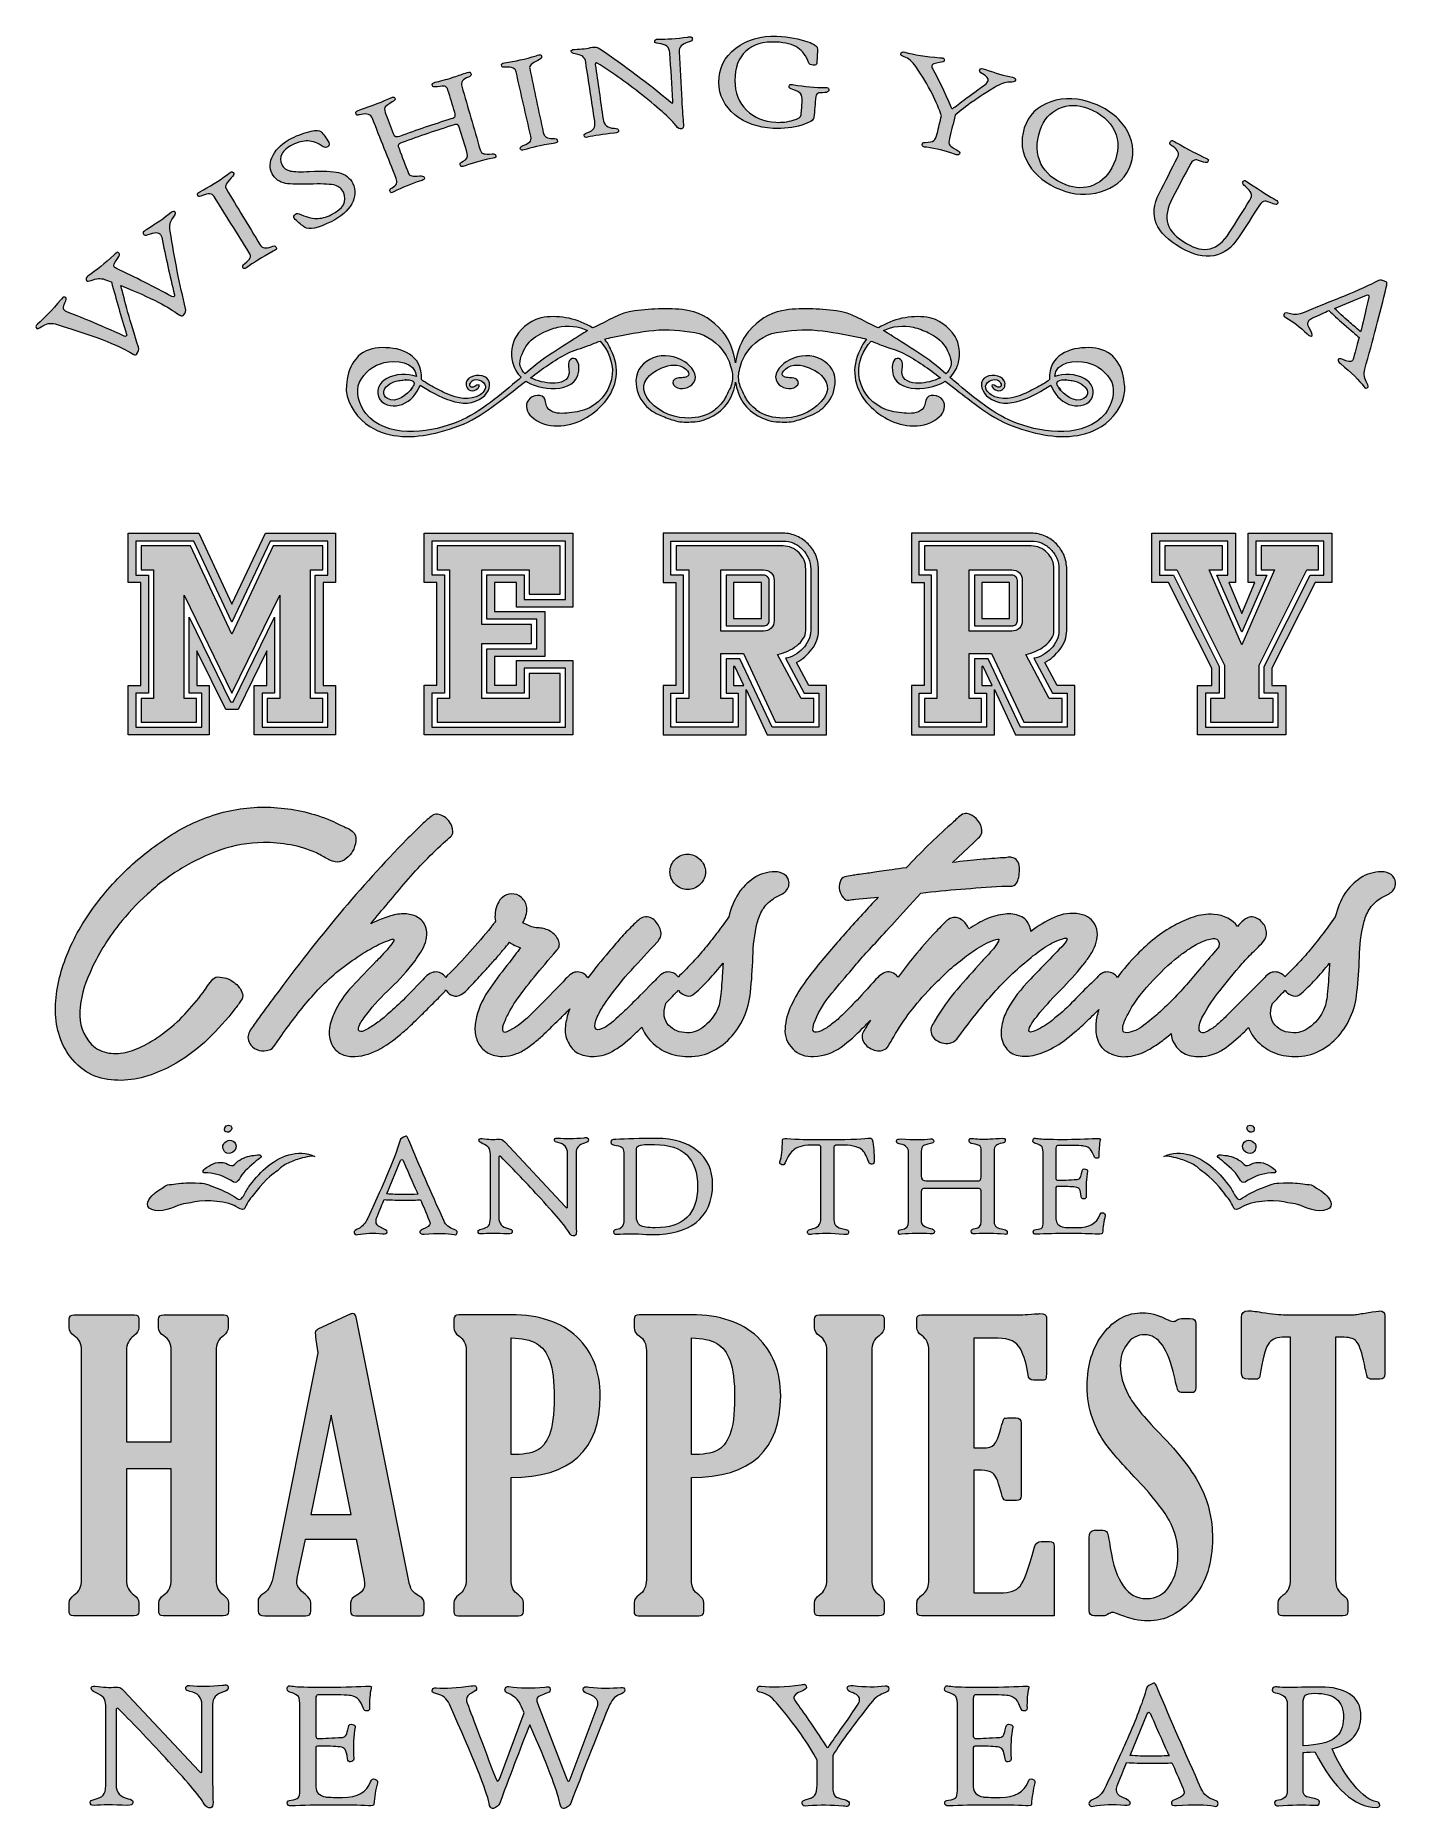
# Model space of a CAD drawing. Header units: inches. Extents: x 1.5 to 13.1, y -15.9 to -0.9.
import ezdxf

# ---------------------------------------------------------------- set-up
doc = ezdxf.new("R2010")
doc.units = ezdxf.units.IN
doc.header["$MEASUREMENT"] = 0
doc.layers.add('Layer 1', color=7, linetype='Continuous')

# ---------------------------------------------------------------- blocks, each defined once
blk = doc.blocks.new('block 2')
at = {"layer": 'Layer 1', "lineweight": 0}
for points in [[(9.962, -1.986), (9.902, -1.888), (9.888, -1.784), (9.924, -1.674), (9.958, -1.568), (10.032, -1.492), (10.149, -1.452), (10.263, -1.413), (10.388, -1.418), (10.518, -1.469), (10.651, -1.521), (10.746, -1.602), (10.802, -1.706), (10.859, -1.812), (10.861, -1.917), (10.813, -2.02), (10.767, -2.12), (10.685, -2.184), (10.57, -2.217), (10.458, -2.25), (10.346, -2.243), (10.231, -2.198), (10.11, -2.15), (10.021, -2.081), (9.962, -1.986)], [(10.065, -1.978), (10.105, -2.058), (10.174, -2.117), (10.276, -2.157), (10.358, -2.19), (10.436, -2.191), (10.511, -2.16), (10.586, -2.128), (10.644, -2.07), (10.682, -1.982), (10.727, -1.881), (10.731, -1.786), (10.689, -1.699), (10.65, -1.615), (10.575, -1.55), (10.468, -1.508), (10.379, -1.474), (10.295, -1.474), (10.218, -1.509), (10.141, -1.543), (10.089, -1.606), (10.058, -1.694), (10.021, -1.8), (10.025, -1.895), (10.065, -1.978)]]:
    blk.add_open_spline(points, degree=3, knots=[0, 0, 0, 0, 1, 1, 1, 2, 2, 2, 3, 3, 3, 4, 4, 4, 5, 5, 5, 6, 6, 6, 7, 7, 7, 8, 8, 8, 8], dxfattribs=at)
blk = doc.blocks.new('block 3')
at = {"layer": 'Layer 1', "lineweight": 0}
for points, knots in [([(12.13, -3.252), (12.135, -3.243), (12.152, -3.243), (12.183, -3.253), (12.216, -3.264), (12.255, -3.26), (12.299, -3.241), (12.467, -3.17), (12.58, -3.127), (12.633, -3.105), (12.76, -3.054), (12.86, -3.009), (12.932, -2.969), (12.942, -2.963), (12.964, -2.967), (12.997, -2.982), (13.004, -2.986), (13.005, -3.001), (12.998, -3.028), (12.945, -3.245), (12.885, -3.478), (12.815, -3.724), (12.804, -3.764), (12.811, -3.803), (12.835, -3.844), (12.846, -3.862), (12.848, -3.873), (12.84, -3.878), (12.831, -3.884), (12.824, -3.886), (12.821, -3.885), (12.818, -3.884), (12.814, -3.88), (12.808, -3.871), (12.77, -3.819), (12.704, -3.753), (12.609, -3.676), (12.591, -3.661), (12.585, -3.65), (12.589, -3.642), (12.595, -3.632), (12.606, -3.631), (12.622, -3.638), (12.669, -3.659), (12.697, -3.664), (12.707, -3.653), (12.711, -3.649), (12.714, -3.641), (12.718, -3.63), (12.739, -3.558), (12.755, -3.499), (12.767, -3.453), (12.741, -3.433), (12.699, -3.395), (12.637, -3.341), (12.587, -3.296), (12.544, -3.258), (12.51, -3.225), (12.477, -3.24), (12.43, -3.261), (12.371, -3.288), (12.358, -3.295), (12.348, -3.302), (12.341, -3.31), (12.328, -3.327), (12.328, -3.347), (12.343, -3.372), (12.365, -3.41), (12.373, -3.432), (12.367, -3.438), (12.358, -3.447), (12.344, -3.442), (12.325, -3.423), (12.267, -3.364), (12.206, -3.318), (12.144, -3.284), (12.127, -3.276), (12.123, -3.265), (12.13, -3.252)], [0, 0, 0, 0, 1, 1, 1, 2, 2, 2, 3, 3, 3, 4, 4, 4, 5, 5, 5, 6, 6, 6, 7, 7, 7, 8, 8, 8, 9, 9, 9, 10, 10, 10, 11, 11, 11, 12, 12, 12, 13, 13, 13, 14, 14, 14, 15, 15, 15, 16, 16, 16, 17, 17, 17, 18, 18, 18, 19, 19, 19, 20, 20, 20, 21, 21, 21, 22, 22, 22, 23, 23, 23, 24, 24, 24, 25, 25, 25, 26, 26, 26, 26]), ([(12.558, -3.207), (12.593, -3.241), (12.634, -3.278), (12.68, -3.319), (12.708, -3.343), (12.741, -3.372), (12.78, -3.405), (12.796, -3.343), (12.82, -3.245), (12.849, -3.111), (12.85, -3.104), (12.849, -3.098), (12.846, -3.095), (12.842, -3.092), (12.837, -3.092), (12.83, -3.095), (12.738, -3.131), (12.648, -3.169), (12.558, -3.207)], [0, 0, 0, 0, 1, 1, 1, 2, 2, 2, 3, 3, 3, 4, 4, 4, 5, 5, 5, 6, 6, 6, 6])]:
    blk.add_open_spline(points, degree=3, knots=knots, dxfattribs=at)
blk = doc.blocks.new('block 4')
at = {"layer": 'Layer 1', "lineweight": 0}
for points in [[(3.969, -5.535), (3.969, -6.409), (4.075, -6.409), (4.075, -6.828), (3.385, -6.828), (3.385, -6.409), (3.491, -6.409), (3.491, -6.115), (3.248, -6.614), (3.142, -6.614), (2.897, -6.115), (2.897, -6.409), (3.003, -6.409), (3.003, -6.828), (2.315, -6.828), (2.315, -6.409), (2.421, -6.409), (2.421, -5.535), (2.315, -5.535), (2.315, -5.116), (2.914, -5.116), (3.194, -5.719), (3.479, -5.116), (4.075, -5.116), (4.075, -5.535), (3.969, -5.535)], [(3.903, -6.473), (3.903, -5.472), (4.009, -5.472), (4.009, -5.182), (3.519, -5.182), (3.194, -5.872), (2.871, -5.182), (2.379, -5.182), (2.379, -5.472), (2.487, -5.472), (2.487, -6.473), (2.379, -6.473), (2.379, -6.762), (2.94, -6.762), (2.94, -6.473), (2.831, -6.473), (2.831, -5.83), (3.182, -6.548), (3.206, -6.548), (3.557, -5.83), (3.557, -6.473), (3.451, -6.473), (3.451, -6.762), (4.009, -6.762), (4.009, -6.473), (3.903, -6.473)]]:
    blk.add_lwpolyline(points, dxfattribs=at)
blk = doc.blocks.new('block 5')
at = {"layer": 'Layer 1', "lineweight": 0}
for points in [[(4.935, -6.407), (4.935, -5.535), (4.829, -5.535), (4.829, -5.116), (6.091, -5.116), (6.091, -5.745), (5.611, -5.745), (5.611, -5.535), (5.425, -5.535), (5.425, -5.78), (5.851, -5.78), (5.851, -6.162), (5.425, -6.162), (5.425, -6.407), (5.611, -6.407), (5.611, -6.197), (6.091, -6.197), (6.091, -6.828), (4.829, -6.828), (4.829, -6.407), (4.935, -6.407)], [(5.001, -5.469), (5.001, -6.473), (4.892, -6.473), (4.892, -6.762), (6.028, -6.762), (6.028, -6.263), (5.677, -6.263), (5.677, -6.473), (5.359, -6.473), (5.359, -6.098), (5.785, -6.098), (5.785, -5.846), (5.359, -5.846), (5.359, -5.469), (5.677, -5.469), (5.677, -5.679), (6.028, -5.679), (6.028, -5.182), (4.892, -5.182), (4.892, -5.469), (5.001, -5.469)]]:
    blk.add_lwpolyline(points, dxfattribs=at)
blk = doc.blocks.new('block 6')
at = {"layer": 'Layer 1', "lineweight": 0}
blk.add_lwpolyline([(7.691, -5.535), (7.455, -5.535), (7.455, -5.839), (7.691, -5.839), (7.691, -5.535)], dxfattribs=at)
blk.add_open_spline([(7.743, -5.485), (7.752, -5.493), (7.757, -5.504), (7.757, -5.516), (7.757, -5.516), (7.757, -5.86), (7.757, -5.86), (7.757, -5.873), (7.752, -5.883), (7.743, -5.891), (7.733, -5.899), (7.722, -5.903), (7.71, -5.903), (7.71, -5.903), (7.392, -5.903), (7.392, -5.903), (7.392, -5.903), (7.392, -5.472), (7.392, -5.472), (7.392, -5.472), (7.71, -5.472), (7.71, -5.472), (7.722, -5.472), (7.733, -5.476), (7.743, -5.485)], degree=3, knots=[0, 0, 0, 0, 1, 1, 1, 2, 2, 2, 3, 3, 3, 4, 4, 4, 5, 5, 5, 6, 6, 6, 7, 7, 7, 8, 8, 8, 8], dxfattribs=at)
blk = doc.blocks.new('block 7')
at = {"layer": 'Layer 1', "lineweight": 0}
for points, knots in [([(8.028, -6.518), (8.028, -6.518), (8.136, -6.518), (8.136, -6.518), (8.136, -6.518), (8.136, -6.72), (8.136, -6.72), (8.136, -6.72), (7.811, -6.72), (7.811, -6.72), (7.811, -6.72), (7.538, -6.138), (7.538, -6.138), (7.538, -6.138), (7.347, -6.138), (7.347, -6.138), (7.347, -6.138), (7.347, -6.518), (7.347, -6.518), (7.347, -6.518), (7.453, -6.518), (7.453, -6.518), (7.453, -6.518), (7.453, -6.72), (7.453, -6.72), (7.453, -6.72), (6.968, -6.72), (6.968, -6.72), (6.968, -6.72), (6.968, -6.518), (6.968, -6.518), (6.968, -6.518), (7.074, -6.518), (7.074, -6.518), (7.074, -6.518), (7.074, -5.427), (7.074, -5.427), (7.074, -5.427), (6.968, -5.427), (6.968, -5.427), (6.968, -5.427), (6.968, -5.224), (6.968, -5.224), (6.968, -5.224), (7.875, -5.224), (7.875, -5.224), (7.928, -5.224), (7.973, -5.244), (8.011, -5.282), (8.049, -5.321), (8.068, -5.366), (8.068, -5.42), (8.068, -5.42), (8.068, -5.943), (8.068, -5.943), (8.068, -5.966), (8.061, -5.989), (8.047, -6.011), (8.032, -6.033), (8.014, -6.053), (7.991, -6.071), (7.968, -6.089), (7.943, -6.105), (7.915, -6.117), (7.886, -6.13), (7.857, -6.139), (7.827, -6.145), (7.827, -6.145), (8.028, -6.518), (8.028, -6.518)], [0, 0, 0, 0, 1, 1, 1, 2, 2, 2, 3, 3, 3, 4, 4, 4, 5, 5, 5, 6, 6, 6, 7, 7, 7, 8, 8, 8, 9, 9, 9, 10, 10, 10, 11, 11, 11, 12, 12, 12, 13, 13, 13, 14, 14, 14, 15, 15, 15, 16, 16, 16, 17, 17, 17, 18, 18, 18, 19, 19, 19, 20, 20, 20, 21, 21, 21, 22, 22, 22, 23, 23, 23, 23]), ([(7.799, -5.516), (7.799, -5.491), (7.791, -5.47), (7.773, -5.453), (7.756, -5.436), (7.735, -5.427), (7.71, -5.427), (7.71, -5.427), (7.347, -5.427), (7.347, -5.427), (7.347, -5.427), (7.347, -5.947), (7.347, -5.947), (7.347, -5.947), (7.71, -5.947), (7.71, -5.947), (7.735, -5.947), (7.756, -5.939), (7.773, -5.922), (7.791, -5.904), (7.799, -5.884), (7.799, -5.86), (7.799, -5.86), (7.799, -5.516), (7.799, -5.516)], [0, 0, 0, 0, 1, 1, 1, 2, 2, 2, 3, 3, 3, 4, 4, 4, 5, 5, 5, 6, 6, 6, 7, 7, 7, 8, 8, 8, 8])]:
    blk.add_open_spline(points, degree=3, knots=knots, dxfattribs=at)
blk = doc.blocks.new('block 8')
at = {"layer": 'Layer 1', "lineweight": 0}
blk.add_lwpolyline([(7.467, -6.247), (7.455, -6.247), (7.455, -6.409), (7.542, -6.409), (7.467, -6.247)], dxfattribs=at)
for points, knots in [([(8.244, -6.828), (8.244, -6.828), (7.74, -6.828), (7.74, -6.828), (7.74, -6.828), (7.561, -6.444), (7.561, -6.444), (7.561, -6.444), (7.561, -6.828), (7.561, -6.828), (7.561, -6.828), (6.857, -6.828), (6.857, -6.828), (6.857, -6.828), (6.857, -6.409), (6.857, -6.409), (6.857, -6.409), (6.965, -6.409), (6.965, -6.409), (6.965, -6.409), (6.965, -5.535), (6.965, -5.535), (6.965, -5.535), (6.857, -5.535), (6.857, -5.535), (6.857, -5.535), (6.857, -5.116), (6.857, -5.116), (6.857, -5.116), (7.875, -5.116), (7.875, -5.116), (7.917, -5.116), (7.956, -5.124), (7.992, -5.141), (8.028, -5.157), (8.06, -5.179), (8.088, -5.207), (8.115, -5.234), (8.137, -5.266), (8.153, -5.303), (8.168, -5.34), (8.176, -5.379), (8.176, -5.42), (8.176, -5.42), (8.176, -5.943), (8.176, -5.943), (8.176, -5.999), (8.157, -6.052), (8.12, -6.101), (8.082, -6.149), (8.039, -6.187), (7.99, -6.214), (7.99, -6.214), (8.094, -6.409), (8.094, -6.409), (8.094, -6.409), (8.244, -6.409), (8.244, -6.409), (8.244, -6.409), (8.244, -6.828), (8.244, -6.828)], [0, 0, 0, 0, 1, 1, 1, 2, 2, 2, 3, 3, 3, 4, 4, 4, 5, 5, 5, 6, 6, 6, 7, 7, 7, 8, 8, 8, 9, 9, 9, 10, 10, 10, 11, 11, 11, 12, 12, 12, 13, 13, 13, 14, 14, 14, 15, 15, 15, 16, 16, 16, 17, 17, 17, 18, 18, 18, 19, 19, 19, 20, 20, 20, 20]), ([(8.178, -6.473), (8.178, -6.473), (8.054, -6.473), (8.054, -6.473), (8.054, -6.473), (7.896, -6.178), (7.896, -6.178), (7.922, -6.174), (7.949, -6.164), (7.975, -6.149), (8.001, -6.134), (8.023, -6.116), (8.043, -6.096), (8.063, -6.075), (8.079, -6.052), (8.091, -6.025), (8.104, -5.999), (8.11, -5.971), (8.11, -5.943), (8.11, -5.943), (8.11, -5.42), (8.11, -5.42), (8.11, -5.387), (8.104, -5.356), (8.091, -5.328), (8.079, -5.3), (8.062, -5.275), (8.041, -5.253), (8.019, -5.231), (7.995, -5.213), (7.966, -5.201), (7.938, -5.188), (7.908, -5.182), (7.875, -5.182), (7.875, -5.182), (6.923, -5.182), (6.923, -5.182), (6.923, -5.182), (6.923, -5.472), (6.923, -5.472), (6.923, -5.472), (7.029, -5.472), (7.029, -5.472), (7.029, -5.472), (7.029, -6.473), (7.029, -6.473), (7.029, -6.473), (6.923, -6.473), (6.923, -6.473), (6.923, -6.473), (6.923, -6.762), (6.923, -6.762), (6.923, -6.762), (7.495, -6.762), (7.495, -6.762), (7.495, -6.762), (7.495, -6.473), (7.495, -6.473), (7.495, -6.473), (7.392, -6.473), (7.392, -6.473), (7.392, -6.473), (7.392, -6.183), (7.392, -6.183), (7.392, -6.183), (7.509, -6.183), (7.509, -6.183), (7.509, -6.183), (7.783, -6.762), (7.783, -6.762), (7.783, -6.762), (8.178, -6.762), (8.178, -6.762), (8.178, -6.762), (8.178, -6.473), (8.178, -6.473)], [0, 0, 0, 0, 1, 1, 1, 2, 2, 2, 3, 3, 3, 4, 4, 4, 5, 5, 5, 6, 6, 6, 7, 7, 7, 8, 8, 8, 9, 9, 9, 10, 10, 10, 11, 11, 11, 12, 12, 12, 13, 13, 13, 14, 14, 14, 15, 15, 15, 16, 16, 16, 17, 17, 17, 18, 18, 18, 19, 19, 19, 20, 20, 20, 21, 21, 21, 22, 22, 22, 23, 23, 23, 24, 24, 24, 25, 25, 25, 25])]:
    blk.add_open_spline(points, degree=3, knots=knots, dxfattribs=at)
blk = doc.blocks.new('block 9')
at = {"layer": 'Layer 1', "lineweight": 0}
for points, knots in [([(9.182, -6.518), (9.182, -6.518), (9.182, -5.427), (9.182, -5.427), (9.182, -5.427), (9.076, -5.427), (9.076, -5.427), (9.076, -5.427), (9.076, -5.224), (9.076, -5.224), (9.076, -5.224), (9.983, -5.224), (9.983, -5.224), (10.036, -5.224), (10.082, -5.244), (10.119, -5.282), (10.157, -5.321), (10.176, -5.366), (10.176, -5.42), (10.176, -5.42), (10.176, -5.943), (10.176, -5.943), (10.176, -5.966), (10.169, -5.989), (10.155, -6.011), (10.141, -6.033), (10.122, -6.053), (10.099, -6.071), (10.077, -6.089), (10.051, -6.105), (10.023, -6.117), (9.995, -6.13), (9.966, -6.139), (9.936, -6.145), (9.936, -6.145), (10.136, -6.518), (10.136, -6.518), (10.136, -6.518), (10.244, -6.518), (10.244, -6.518), (10.244, -6.518), (10.244, -6.72), (10.244, -6.72), (10.244, -6.72), (9.919, -6.72), (9.919, -6.72), (9.919, -6.72), (9.646, -6.138), (9.646, -6.138), (9.646, -6.138), (9.455, -6.138), (9.455, -6.138), (9.455, -6.138), (9.455, -6.518), (9.455, -6.518), (9.455, -6.518), (9.561, -6.518), (9.561, -6.518), (9.561, -6.518), (9.561, -6.72), (9.561, -6.72), (9.561, -6.72), (9.076, -6.72), (9.076, -6.72), (9.076, -6.72), (9.076, -6.518), (9.076, -6.518), (9.076, -6.518), (9.182, -6.518), (9.182, -6.518)], [0, 0, 0, 0, 1, 1, 1, 2, 2, 2, 3, 3, 3, 4, 4, 4, 5, 5, 5, 6, 6, 6, 7, 7, 7, 8, 8, 8, 9, 9, 9, 10, 10, 10, 11, 11, 11, 12, 12, 12, 13, 13, 13, 14, 14, 14, 15, 15, 15, 16, 16, 16, 17, 17, 17, 18, 18, 18, 19, 19, 19, 20, 20, 20, 21, 21, 21, 22, 22, 22, 23, 23, 23, 23]), ([(9.455, -5.947), (9.455, -5.947), (9.818, -5.947), (9.818, -5.947), (9.843, -5.947), (9.864, -5.939), (9.882, -5.922), (9.899, -5.904), (9.907, -5.884), (9.907, -5.86), (9.907, -5.86), (9.907, -5.516), (9.907, -5.516), (9.907, -5.491), (9.899, -5.47), (9.882, -5.453), (9.864, -5.436), (9.843, -5.427), (9.818, -5.427), (9.818, -5.427), (9.455, -5.427), (9.455, -5.427), (9.455, -5.427), (9.455, -5.947), (9.455, -5.947)], [0, 0, 0, 0, 1, 1, 1, 2, 2, 2, 3, 3, 3, 4, 4, 4, 5, 5, 5, 6, 6, 6, 7, 7, 7, 8, 8, 8, 8])]:
    blk.add_open_spline(points, degree=3, knots=knots, dxfattribs=at)
blk = doc.blocks.new('block 10')
at = {"layer": 'Layer 1', "lineweight": 0}
blk.add_lwpolyline([(9.799, -5.535), (9.564, -5.535), (9.564, -5.839), (9.799, -5.839), (9.799, -5.535)], dxfattribs=at)
blk.add_open_spline([(9.818, -5.903), (9.818, -5.903), (9.5, -5.903), (9.5, -5.903), (9.5, -5.903), (9.5, -5.472), (9.5, -5.472), (9.5, -5.472), (9.818, -5.472), (9.818, -5.472), (9.83, -5.472), (9.841, -5.476), (9.851, -5.485), (9.86, -5.493), (9.865, -5.504), (9.865, -5.516), (9.865, -5.516), (9.865, -5.86), (9.865, -5.86), (9.865, -5.873), (9.86, -5.883), (9.851, -5.891), (9.841, -5.899), (9.83, -5.903), (9.818, -5.903)], degree=3, knots=[0, 0, 0, 0, 1, 1, 1, 2, 2, 2, 3, 3, 3, 4, 4, 4, 5, 5, 5, 6, 6, 6, 7, 7, 7, 8, 8, 8, 8], dxfattribs=at)
blk = doc.blocks.new('block 11')
at = {"layer": 'Layer 1', "lineweight": 0}
blk.add_lwpolyline([(9.575, -6.247), (9.564, -6.247), (9.564, -6.409), (9.651, -6.409), (9.575, -6.247)], dxfattribs=at)
for points, knots in [([(9.074, -6.409), (9.074, -6.409), (9.074, -5.535), (9.074, -5.535), (9.074, -5.535), (8.965, -5.535), (8.965, -5.535), (8.965, -5.535), (8.965, -5.116), (8.965, -5.116), (8.965, -5.116), (9.983, -5.116), (9.983, -5.116), (10.025, -5.116), (10.064, -5.124), (10.101, -5.141), (10.137, -5.157), (10.168, -5.179), (10.196, -5.207), (10.223, -5.234), (10.245, -5.266), (10.261, -5.303), (10.276, -5.34), (10.284, -5.379), (10.284, -5.42), (10.284, -5.42), (10.284, -5.943), (10.284, -5.943), (10.284, -5.999), (10.265, -6.052), (10.228, -6.101), (10.19, -6.149), (10.147, -6.187), (10.098, -6.214), (10.098, -6.214), (10.202, -6.409), (10.202, -6.409), (10.202, -6.409), (10.353, -6.409), (10.353, -6.409), (10.353, -6.409), (10.353, -6.828), (10.353, -6.828), (10.353, -6.828), (9.849, -6.828), (9.849, -6.828), (9.849, -6.828), (9.67, -6.444), (9.67, -6.444), (9.67, -6.444), (9.67, -6.828), (9.67, -6.828), (9.67, -6.828), (8.965, -6.828), (8.965, -6.828), (8.965, -6.828), (8.965, -6.409), (8.965, -6.409), (8.965, -6.409), (9.074, -6.409), (9.074, -6.409)], [0, 0, 0, 0, 1, 1, 1, 2, 2, 2, 3, 3, 3, 4, 4, 4, 5, 5, 5, 6, 6, 6, 7, 7, 7, 8, 8, 8, 9, 9, 9, 10, 10, 10, 11, 11, 11, 12, 12, 12, 13, 13, 13, 14, 14, 14, 15, 15, 15, 16, 16, 16, 17, 17, 17, 18, 18, 18, 19, 19, 19, 20, 20, 20, 20]), ([(9.137, -5.472), (9.137, -5.472), (9.137, -6.473), (9.137, -6.473), (9.137, -6.473), (9.031, -6.473), (9.031, -6.473), (9.031, -6.473), (9.031, -6.762), (9.031, -6.762), (9.031, -6.762), (9.604, -6.762), (9.604, -6.762), (9.604, -6.762), (9.604, -6.473), (9.604, -6.473), (9.604, -6.473), (9.5, -6.473), (9.5, -6.473), (9.5, -6.473), (9.5, -6.183), (9.5, -6.183), (9.5, -6.183), (9.618, -6.183), (9.618, -6.183), (9.618, -6.183), (9.891, -6.762), (9.891, -6.762), (9.891, -6.762), (10.287, -6.762), (10.287, -6.762), (10.287, -6.762), (10.287, -6.473), (10.287, -6.473), (10.287, -6.473), (10.162, -6.473), (10.162, -6.473), (10.162, -6.473), (10.004, -6.178), (10.004, -6.178), (10.031, -6.174), (10.057, -6.164), (10.083, -6.149), (10.109, -6.134), (10.132, -6.116), (10.151, -6.096), (10.171, -6.075), (10.187, -6.052), (10.2, -6.025), (10.212, -5.999), (10.218, -5.971), (10.218, -5.943), (10.218, -5.943), (10.218, -5.42), (10.218, -5.42), (10.218, -5.387), (10.212, -5.356), (10.2, -5.328), (10.187, -5.3), (10.17, -5.275), (10.149, -5.253), (10.128, -5.231), (10.103, -5.213), (10.075, -5.201), (10.046, -5.188), (10.016, -5.182), (9.983, -5.182), (9.983, -5.182), (9.031, -5.182), (9.031, -5.182), (9.031, -5.182), (9.031, -5.472), (9.031, -5.472), (9.031, -5.472), (9.137, -5.472), (9.137, -5.472)], [0, 0, 0, 0, 1, 1, 1, 2, 2, 2, 3, 3, 3, 4, 4, 4, 5, 5, 5, 6, 6, 6, 7, 7, 7, 8, 8, 8, 9, 9, 9, 10, 10, 10, 11, 11, 11, 12, 12, 12, 13, 13, 13, 14, 14, 14, 15, 15, 15, 16, 16, 16, 17, 17, 17, 18, 18, 18, 19, 19, 19, 20, 20, 20, 21, 21, 21, 22, 22, 22, 23, 23, 23, 24, 24, 24, 25, 25, 25, 25])]:
    blk.add_open_spline(points, degree=3, knots=knots, dxfattribs=at)
blk = doc.blocks.new('block 12')
at = {"layer": 'Layer 1', "lineweight": 0}
for points in [[(11.149, -5.535), (11.007, -5.535), (11.007, -5.116), (11.716, -5.116), (11.716, -5.535), (11.66, -5.535), (11.771, -5.797), (11.881, -5.535), (11.825, -5.535), (11.825, -5.116), (12.534, -5.116), (12.534, -5.535), (12.393, -5.535), (12.025, -6.261), (12.025, -6.409), (12.145, -6.409), (12.145, -6.828), (11.396, -6.828), (11.396, -6.409), (11.516, -6.409), (11.516, -6.261), (11.149, -5.535)], [(11.073, -5.472), (11.191, -5.472), (11.58, -6.247), (11.58, -6.473), (11.462, -6.473), (11.462, -6.762), (12.079, -6.762), (12.079, -6.473), (11.961, -6.473), (11.961, -6.247), (12.35, -5.472), (12.468, -5.472), (12.468, -5.182), (11.891, -5.182), (11.891, -5.472), (11.983, -5.472), (11.771, -5.955), (11.559, -5.472), (11.651, -5.472), (11.651, -5.182), (11.073, -5.182), (11.073, -5.472)]]:
    blk.add_lwpolyline(points, dxfattribs=at)
blk = doc.blocks.new('block 13')
at = {"layer": 'Layer 1', "lineweight": 0}
for points, knots in [([(7.914, -8.135), (7.906, -8.149), (7.895, -8.16), (7.882, -8.171), (7.868, -8.181), (7.853, -8.189), (7.837, -8.196), (7.821, -8.203), (7.806, -8.211), (7.793, -8.22), (7.754, -8.245), (7.724, -8.276), (7.702, -8.312), (7.681, -8.349), (7.665, -8.386), (7.656, -8.425), (7.633, -8.521), (7.621, -8.618), (7.619, -8.717), (7.616, -8.816), (7.609, -8.915), (7.598, -9.013), (7.591, -9.09), (7.573, -9.162), (7.542, -9.229), (7.511, -9.297), (7.472, -9.355), (7.424, -9.405), (7.376, -9.455), (7.32, -9.495), (7.257, -9.523), (7.193, -9.552), (7.122, -9.564), (7.045, -9.559), (6.979, -9.557), (6.918, -9.541), (6.864, -9.513), (6.809, -9.484), (6.764, -9.448), (6.729, -9.404), (6.707, -9.376), (6.689, -9.345), (6.677, -9.311), (6.662, -9.325), (6.647, -9.34), (6.632, -9.354), (6.563, -9.42), (6.501, -9.47), (6.445, -9.504), (6.39, -9.539), (6.331, -9.557), (6.27, -9.559), (6.226, -9.561), (6.185, -9.554), (6.147, -9.537), (6.108, -9.52), (6.078, -9.492), (6.058, -9.453), (6.033, -9.412), (6.022, -9.368), (6.025, -9.32), (6.029, -9.272), (6.038, -9.227), (6.054, -9.183), (6.058, -9.173), (6.061, -9.164), (6.065, -9.154), (6.06, -9.159), (6.055, -9.163), (6.051, -9.168), (6.021, -9.199), (5.995, -9.225), (5.972, -9.247), (5.95, -9.268), (5.93, -9.288), (5.913, -9.305), (5.896, -9.322), (5.879, -9.338), (5.863, -9.354), (5.838, -9.377), (5.812, -9.4), (5.785, -9.424), (5.757, -9.448), (5.728, -9.47), (5.698, -9.491), (5.667, -9.511), (5.634, -9.528), (5.6, -9.54), (5.566, -9.553), (5.531, -9.559), (5.494, -9.559), (5.447, -9.559), (5.406, -9.549), (5.371, -9.53), (5.337, -9.511), (5.311, -9.486), (5.293, -9.455), (5.275, -9.424), (5.264, -9.388), (5.26, -9.347), (5.257, -9.306), (5.261, -9.265), (5.272, -9.224), (5.295, -9.136), (5.333, -9.054), (5.387, -8.978), (5.44, -8.903), (5.495, -8.83), (5.552, -8.76), (5.568, -8.739), (5.584, -8.719), (5.598, -8.698), (5.613, -8.678), (5.63, -8.657), (5.648, -8.637), (5.634, -8.632), (5.618, -8.626), (5.598, -8.616), (5.579, -8.607), (5.564, -8.598), (5.552, -8.589), (5.536, -8.61), (5.519, -8.631), (5.501, -8.652), (5.483, -8.674), (5.462, -8.698), (5.438, -8.726), (5.414, -8.753), (5.386, -8.785), (5.353, -8.821), (5.32, -8.858), (5.279, -8.901), (5.231, -8.951), (5.218, -8.965), (5.204, -8.98), (5.19, -8.996), (5.177, -9.011), (5.161, -9.024), (5.143, -9.033), (5.117, -9.047), (5.094, -9.05), (5.071, -9.042), (5.048, -9.034), (5.03, -9.021), (5.016, -9.002), (5.014, -9), (5.013, -8.997), (5.011, -8.994), (5.006, -9.003), (5, -9.011), (4.992, -9.018), (4.976, -9.033), (4.962, -9.048), (4.948, -9.064), (4.907, -9.105), (4.871, -9.141), (4.84, -9.171), (4.81, -9.202), (4.783, -9.228), (4.76, -9.25), (4.737, -9.272), (4.717, -9.291), (4.699, -9.308), (4.68, -9.325), (4.663, -9.34), (4.647, -9.354), (4.59, -9.404), (4.528, -9.45), (4.459, -9.491), (4.391, -9.532), (4.318, -9.555), (4.241, -9.559), (4.202, -9.561), (4.166, -9.556), (4.133, -9.542), (4.1, -9.528), (4.074, -9.506), (4.053, -9.474), (4.028, -9.433), (4.018, -9.388), (4.022, -9.339), (4.027, -9.29), (4.039, -9.244), (4.06, -9.2), (4.099, -9.112), (4.152, -9.032), (4.219, -8.961), (4.286, -8.891), (4.352, -8.821), (4.418, -8.753), (4.425, -8.746), (4.44, -8.731), (4.463, -8.707), (4.486, -8.683), (4.507, -8.659), (4.528, -8.635), (4.548, -8.611), (4.562, -8.592), (4.569, -8.577), (4.576, -8.562), (4.565, -8.56), (4.538, -8.569), (4.486, -8.587), (4.434, -8.61), (4.384, -8.639), (4.334, -8.667), (4.286, -8.697), (4.241, -8.729), (4.111, -8.816), (4, -8.91), (3.908, -9.013), (3.816, -9.115), (3.73, -9.222), (3.65, -9.334), (3.605, -9.397), (3.574, -9.441), (3.56, -9.463), (3.545, -9.486), (3.528, -9.5), (3.51, -9.504), (3.483, -9.514), (3.455, -9.515), (3.426, -9.508), (3.398, -9.501), (3.375, -9.486), (3.356, -9.463), (3.343, -9.445), (3.335, -9.428), (3.332, -9.41), (3.33, -9.393), (3.332, -9.377), (3.339, -9.361), (3.346, -9.345), (3.355, -9.329), (3.367, -9.313), (3.378, -9.297), (3.389, -9.281), (3.401, -9.265), (3.426, -9.229), (3.451, -9.193), (3.478, -9.158), (3.504, -9.122), (3.531, -9.087), (3.558, -9.05), (3.742, -8.8), (3.926, -8.565), (4.109, -8.347), (4.293, -8.128), (4.483, -7.917), (4.681, -7.715), (4.713, -7.683), (4.744, -7.652), (4.774, -7.623), (4.803, -7.593), (4.834, -7.564), (4.866, -7.537), (4.88, -7.526), (4.893, -7.516), (4.905, -7.508), (4.918, -7.5), (4.933, -7.498), (4.951, -7.503), (4.988, -7.514), (5.017, -7.533), (5.038, -7.559), (5.06, -7.586), (5.071, -7.616), (5.071, -7.65), (5.071, -7.668), (5.064, -7.683), (5.05, -7.694), (5.037, -7.706), (5.024, -7.717), (5.013, -7.728), (4.89, -7.838), (4.777, -7.953), (4.675, -8.073), (4.572, -8.194), (4.472, -8.314), (4.374, -8.432), (4.413, -8.414), (4.453, -8.397), (4.495, -8.381), (4.537, -8.365), (4.578, -8.355), (4.618, -8.35), (4.658, -8.345), (4.696, -8.348), (4.731, -8.359), (4.766, -8.369), (4.796, -8.39), (4.822, -8.422), (4.84, -8.449), (4.849, -8.477), (4.851, -8.505), (4.852, -8.534), (4.848, -8.562), (4.839, -8.591), (4.829, -8.619), (4.816, -8.647), (4.799, -8.673), (4.782, -8.699), (4.766, -8.723), (4.75, -8.746), (4.686, -8.833), (4.617, -8.91), (4.543, -8.978), (4.469, -9.047), (4.401, -9.121), (4.34, -9.2), (4.308, -9.241), (4.288, -9.272), (4.278, -9.293), (4.269, -9.313), (4.267, -9.327), (4.27, -9.335), (4.273, -9.343), (4.28, -9.347), (4.289, -9.347), (4.298, -9.347), (4.305, -9.346), (4.309, -9.344), (4.341, -9.33), (4.372, -9.313), (4.401, -9.293), (4.431, -9.272), (4.459, -9.251), (4.487, -9.228), (4.521, -9.198), (4.562, -9.161), (4.61, -9.117), (4.658, -9.072), (4.719, -9.01), (4.794, -8.931), (4.808, -8.915), (4.823, -8.899), (4.839, -8.883), (4.854, -8.867), (4.872, -8.855), (4.89, -8.849), (4.929, -8.835), (4.963, -8.841), (4.992, -8.867), (5, -8.874), (5.006, -8.881), (5.011, -8.888), (5.014, -8.883), (5.018, -8.878), (5.023, -8.873), (5.091, -8.807), (5.156, -8.739), (5.216, -8.671), (5.276, -8.603), (5.336, -8.533), (5.395, -8.463), (5.4, -8.454), (5.406, -8.445), (5.414, -8.437), (5.422, -8.429), (5.428, -8.421), (5.433, -8.411), (5.428, -8.389), (5.428, -8.364), (5.431, -8.336), (5.435, -8.309), (5.441, -8.284), (5.452, -8.261), (5.462, -8.238), (5.477, -8.22), (5.496, -8.205), (5.515, -8.19), (5.539, -8.182), (5.566, -8.179), (5.6, -8.177), (5.63, -8.187), (5.655, -8.21), (5.68, -8.233), (5.695, -8.261), (5.699, -8.295), (5.701, -8.318), (5.699, -8.34), (5.692, -8.362), (5.686, -8.384), (5.676, -8.405), (5.665, -8.425), (5.665, -8.425), (5.703, -8.442), (5.703, -8.442), (5.737, -8.458), (5.77, -8.467), (5.803, -8.468), (5.836, -8.469), (5.869, -8.479), (5.901, -8.497), (5.93, -8.515), (5.953, -8.54), (5.967, -8.572), (5.982, -8.604), (5.978, -8.632), (5.955, -8.657), (5.885, -8.737), (5.82, -8.813), (5.762, -8.885), (5.704, -8.956), (5.649, -9.029), (5.597, -9.101), (5.588, -9.115), (5.574, -9.138), (5.556, -9.171), (5.538, -9.204), (5.522, -9.236), (5.51, -9.267), (5.497, -9.298), (5.493, -9.322), (5.496, -9.34), (5.499, -9.359), (5.518, -9.359), (5.552, -9.34), (5.621, -9.304), (5.687, -9.253), (5.75, -9.187), (5.814, -9.121), (5.896, -9.038), (5.996, -8.937), (6.01, -8.922), (6.025, -8.905), (6.041, -8.888), (6.057, -8.871), (6.074, -8.858), (6.092, -8.849), (6.128, -8.835), (6.162, -8.84), (6.193, -8.864), (6.203, -8.872), (6.211, -8.881), (6.217, -8.89), (6.276, -8.815), (6.336, -8.742), (6.396, -8.671), (6.428, -8.632), (6.46, -8.594), (6.493, -8.557), (6.526, -8.519), (6.561, -8.483), (6.597, -8.449), (6.613, -8.433), (6.63, -8.417), (6.647, -8.401), (6.664, -8.385), (6.684, -8.376), (6.707, -8.374), (6.745, -8.374), (6.776, -8.389), (6.799, -8.418), (6.822, -8.448), (6.835, -8.479), (6.84, -8.511), (6.84, -8.529), (6.837, -8.543), (6.831, -8.553), (6.826, -8.563), (6.817, -8.575), (6.806, -8.589), (6.731, -8.669), (6.658, -8.747), (6.587, -8.825), (6.517, -8.902), (6.451, -8.984), (6.389, -9.071), (6.346, -9.13), (6.315, -9.181), (6.297, -9.224), (6.279, -9.268), (6.273, -9.298), (6.28, -9.317), (6.287, -9.335), (6.307, -9.337), (6.34, -9.323), (6.373, -9.31), (6.419, -9.276), (6.478, -9.221), (6.51, -9.191), (6.546, -9.157), (6.585, -9.117), (6.625, -9.077), (6.685, -9.017), (6.765, -8.937), (6.781, -8.922), (6.796, -8.905), (6.811, -8.888), (6.826, -8.871), (6.843, -8.858), (6.864, -8.849), (6.9, -8.835), (6.934, -8.84), (6.965, -8.864), (6.973, -8.871), (6.98, -8.878), (6.986, -8.886), (6.989, -8.881), (6.993, -8.877), (6.997, -8.873), (7.036, -8.834), (7.073, -8.796), (7.108, -8.758), (7.143, -8.721), (7.178, -8.681), (7.212, -8.64), (7.244, -8.602), (7.276, -8.561), (7.308, -8.519), (7.34, -8.477), (7.375, -8.429), (7.414, -8.374), (7.432, -8.301), (7.459, -8.235), (7.496, -8.176), (7.53, -8.123), (7.574, -8.08), (7.627, -8.044), (7.681, -8.009), (7.74, -7.991), (7.806, -7.991), (7.838, -7.991), (7.866, -7.999), (7.888, -8.015), (7.911, -8.031), (7.924, -8.054), (7.926, -8.084), (7.926, -8.104), (7.922, -8.121), (7.914, -8.135)], [0, 0, 0, 0, 1, 1, 1, 2, 2, 2, 3, 3, 3, 4, 4, 4, 5, 5, 5, 6, 6, 6, 7, 7, 7, 8, 8, 8, 9, 9, 9, 10, 10, 10, 11, 11, 11, 12, 12, 12, 13, 13, 13, 14, 14, 14, 15, 15, 15, 16, 16, 16, 17, 17, 17, 18, 18, 18, 19, 19, 19, 20, 20, 20, 21, 21, 21, 22, 22, 22, 23, 23, 23, 24, 24, 24, 25, 25, 25, 26, 26, 26, 27, 27, 27, 28, 28, 28, 29, 29, 29, 30, 30, 30, 31, 31, 31, 32, 32, 32, 33, 33, 33, 34, 34, 34, 35, 35, 35, 36, 36, 36, 37, 37, 37, 38, 38, 38, 39, 39, 39, 40, 40, 40, 41, 41, 41, 42, 42, 42, 43, 43, 43, 44, 44, 44, 45, 45, 45, 46, 46, 46, 47, 47, 47, 48, 48, 48, 49, 49, 49, 50, 50, 50, 51, 51, 51, 52, 52, 52, 53, 53, 53, 54, 54, 54, 55, 55, 55, 56, 56, 56, 57, 57, 57, 58, 58, 58, 59, 59, 59, 60, 60, 60, 61, 61, 61, 62, 62, 62, 63, 63, 63, 64, 64, 64, 65, 65, 65, 66, 66, 66, 67, 67, 67, 68, 68, 68, 69, 69, 69, 70, 70, 70, 71, 71, 71, 72, 72, 72, 73, 73, 73, 74, 74, 74, 75, 75, 75, 76, 76, 76, 77, 77, 77, 78, 78, 78, 79, 79, 79, 80, 80, 80, 81, 81, 81, 82, 82, 82, 83, 83, 83, 84, 84, 84, 85, 85, 85, 86, 86, 86, 87, 87, 87, 88, 88, 88, 89, 89, 89, 90, 90, 90, 91, 91, 91, 92, 92, 92, 93, 93, 93, 94, 94, 94, 95, 95, 95, 96, 96, 96, 97, 97, 97, 98, 98, 98, 99, 99, 99, 100, 100, 100, 101, 101, 101, 102, 102, 102, 103, 103, 103, 104, 104, 104, 105, 105, 105, 106, 106, 106, 107, 107, 107, 108, 108, 108, 109, 109, 109, 110, 110, 110, 111, 111, 111, 112, 112, 112, 113, 113, 113, 114, 114, 114, 115, 115, 115, 116, 116, 116, 117, 117, 117, 118, 118, 118, 119, 119, 119, 120, 120, 120, 121, 121, 121, 122, 122, 122, 123, 123, 123, 124, 124, 124, 125, 125, 125, 126, 126, 126, 127, 127, 127, 128, 128, 128, 129, 129, 129, 130, 130, 130, 131, 131, 131, 132, 132, 132, 133, 133, 133, 134, 134, 134, 135, 135, 135, 136, 136, 136, 137, 137, 137, 138, 138, 138, 139, 139, 139, 140, 140, 140, 141, 141, 141, 142, 142, 142, 143, 143, 143, 144, 144, 144, 145, 145, 145, 146, 146, 146, 147, 147, 147, 148, 148, 148, 149, 149, 149, 150, 150, 150, 151, 151, 151, 152, 152, 152, 153, 153, 153, 154, 154, 154, 155, 155, 155, 156, 156, 156, 157, 157, 157, 158, 158, 158, 159, 159, 159, 160, 160, 160, 161, 161, 161, 162, 162, 162, 163, 163, 163, 164, 164, 164, 165, 165, 165, 166, 166, 166, 167, 167, 167, 168, 168, 168, 169, 169, 169, 170, 170, 170, 171, 171, 171, 172, 172, 172, 173, 173, 173, 174, 174, 174, 175, 175, 175, 176, 176, 176, 177, 177, 177, 177]), ([(7.366, -8.767), (7.325, -8.817), (7.284, -8.863), (7.245, -8.907), (7.205, -8.95), (7.166, -8.989), (7.127, -9.023), (7.104, -9.043), (7.081, -9.051), (7.057, -9.045), (7.033, -9.039), (7.013, -9.027), (6.997, -9.009), (6.993, -9.005), (6.989, -9), (6.986, -8.995), (6.982, -9.002), (6.977, -9.008), (6.971, -9.014), (6.957, -9.029), (6.941, -9.045), (6.925, -9.06), (6.925, -9.06), (6.881, -9.107), (6.881, -9.107), (6.88, -9.111), (6.879, -9.114), (6.877, -9.118), (6.855, -9.191), (6.863, -9.249), (6.903, -9.293), (6.943, -9.336), (6.996, -9.358), (7.062, -9.358), (7.114, -9.358), (7.164, -9.338), (7.212, -9.298), (7.26, -9.258), (7.294, -9.214), (7.315, -9.166), (7.324, -9.148), (7.331, -9.128), (7.335, -9.107), (7.34, -9.085), (7.344, -9.059), (7.347, -9.03), (7.351, -9), (7.353, -8.964), (7.356, -8.922), (7.358, -8.88), (7.361, -8.828), (7.366, -8.767)], [0, 0, 0, 0, 1, 1, 1, 2, 2, 2, 3, 3, 3, 4, 4, 4, 5, 5, 5, 6, 6, 6, 7, 7, 7, 8, 8, 8, 9, 9, 9, 10, 10, 10, 11, 11, 11, 12, 12, 12, 13, 13, 13, 14, 14, 14, 15, 15, 15, 16, 16, 16, 17, 17, 17, 17])]:
    blk.add_open_spline(points, degree=3, knots=knots, dxfattribs=at)
blk = doc.blocks.new('block 14')
at = {"layer": 'Layer 1', "lineweight": 0}
for points, knots in [([(13.076, -8.084), (13.076, -8.104), (13.072, -8.121), (13.064, -8.135), (13.056, -8.149), (13.046, -8.16), (13.032, -8.171), (13.018, -8.181), (13.003, -8.189), (12.988, -8.196), (12.972, -8.203), (12.957, -8.211), (12.943, -8.22), (12.904, -8.245), (12.874, -8.276), (12.853, -8.312), (12.831, -8.349), (12.816, -8.386), (12.806, -8.425), (12.784, -8.521), (12.771, -8.618), (12.769, -8.717), (12.767, -8.816), (12.76, -8.915), (12.748, -9.013), (12.742, -9.09), (12.723, -9.162), (12.692, -9.229), (12.661, -9.297), (12.622, -9.355), (12.574, -9.405), (12.526, -9.455), (12.471, -9.495), (12.407, -9.523), (12.343, -9.552), (12.273, -9.564), (12.195, -9.559), (12.129, -9.557), (12.069, -9.541), (12.014, -9.513), (11.959, -9.484), (11.915, -9.448), (11.879, -9.404), (11.858, -9.376), (11.841, -9.347), (11.829, -9.314), (11.817, -9.326), (11.806, -9.337), (11.796, -9.347), (11.748, -9.393), (11.695, -9.438), (11.637, -9.482), (11.579, -9.527), (11.512, -9.552), (11.437, -9.559), (11.382, -9.564), (11.334, -9.557), (11.293, -9.539), (11.253, -9.52), (11.221, -9.492), (11.198, -9.453), (11.184, -9.43), (11.175, -9.401), (11.171, -9.364), (11.139, -9.392), (11.107, -9.417), (11.075, -9.44), (11.043, -9.462), (11.01, -9.484), (10.976, -9.504), (10.921, -9.534), (10.865, -9.552), (10.807, -9.559), (10.749, -9.566), (10.694, -9.556), (10.641, -9.528), (10.593, -9.503), (10.562, -9.468), (10.547, -9.422), (10.532, -9.377), (10.527, -9.329), (10.532, -9.277), (10.535, -9.238), (10.544, -9.199), (10.557, -9.16), (10.554, -9.163), (10.55, -9.167), (10.547, -9.17), (10.517, -9.199), (10.49, -9.226), (10.467, -9.248), (10.444, -9.271), (10.424, -9.29), (10.406, -9.306), (10.387, -9.322), (10.37, -9.337), (10.354, -9.351), (10.293, -9.405), (10.231, -9.45), (10.17, -9.484), (10.108, -9.518), (10.051, -9.54), (9.999, -9.551), (9.947, -9.561), (9.899, -9.56), (9.856, -9.547), (9.812, -9.535), (9.779, -9.509), (9.757, -9.47), (9.732, -9.427), (9.722, -9.381), (9.728, -9.332), (9.733, -9.283), (9.745, -9.238), (9.763, -9.197), (9.804, -9.108), (9.866, -9.02), (9.948, -8.932), (10.03, -8.845), (10.128, -8.743), (10.242, -8.627), (10.262, -8.606), (10.277, -8.587), (10.286, -8.57), (10.295, -8.553), (10.28, -8.55), (10.242, -8.562), (10.187, -8.58), (10.135, -8.606), (10.086, -8.64), (10.037, -8.674), (9.991, -8.71), (9.948, -8.746), (9.836, -8.84), (9.736, -8.937), (9.647, -9.038), (9.559, -9.14), (9.473, -9.246), (9.391, -9.358), (9.391, -9.358), (9.35, -9.412), (9.35, -9.412), (9.334, -9.43), (9.315, -9.442), (9.292, -9.446), (9.269, -9.451), (9.247, -9.45), (9.224, -9.443), (9.201, -9.436), (9.181, -9.425), (9.162, -9.409), (9.144, -9.393), (9.134, -9.375), (9.132, -9.354), (9.127, -9.336), (9.129, -9.318), (9.138, -9.301), (9.148, -9.284), (9.157, -9.268), (9.166, -9.252), (9.223, -9.156), (9.285, -9.069), (9.354, -8.99), (9.422, -8.912), (9.491, -8.833), (9.562, -8.753), (9.564, -8.751), (9.576, -8.738), (9.598, -8.715), (9.619, -8.693), (9.64, -8.669), (9.661, -8.644), (9.681, -8.619), (9.696, -8.598), (9.705, -8.581), (9.714, -8.563), (9.708, -8.558), (9.685, -8.565), (9.628, -8.583), (9.574, -8.609), (9.524, -8.642), (9.474, -8.675), (9.426, -8.71), (9.381, -8.746), (9.331, -8.785), (9.283, -8.826), (9.237, -8.871), (9.192, -8.915), (9.148, -8.96), (9.104, -9.006), (9.041, -9.072), (8.984, -9.139), (8.935, -9.207), (8.886, -9.276), (8.841, -9.346), (8.8, -9.419), (8.789, -9.435), (8.779, -9.451), (8.77, -9.469), (8.76, -9.486), (8.747, -9.498), (8.729, -9.504), (8.694, -9.516), (8.659, -9.512), (8.623, -9.494), (8.586, -9.476), (8.562, -9.45), (8.551, -9.416), (8.544, -9.397), (8.544, -9.38), (8.551, -9.364), (8.558, -9.348), (8.566, -9.334), (8.575, -9.32), (8.589, -9.296), (8.604, -9.273), (8.618, -9.25), (8.611, -9.257), (8.605, -9.264), (8.599, -9.27), (8.583, -9.288), (8.567, -9.304), (8.551, -9.32), (8.496, -9.377), (8.435, -9.43), (8.368, -9.479), (8.301, -9.528), (8.224, -9.555), (8.138, -9.559), (8.065, -9.564), (8.005, -9.542), (7.957, -9.494), (7.909, -9.446), (7.887, -9.389), (7.892, -9.323), (7.896, -9.257), (7.914, -9.191), (7.945, -9.125), (7.976, -9.059), (8.012, -8.997), (8.054, -8.939), (8.096, -8.881), (8.131, -8.835), (8.158, -8.801), (8.242, -8.698), (8.328, -8.598), (8.416, -8.499), (8.504, -8.4), (8.593, -8.302), (8.684, -8.207), (8.684, -8.207), (8.49, -8.224), (8.49, -8.224), (8.471, -8.226), (8.453, -8.229), (8.435, -8.232), (8.417, -8.236), (8.401, -8.228), (8.387, -8.21), (8.353, -8.169), (8.344, -8.125), (8.36, -8.077), (8.367, -8.052), (8.38, -8.038), (8.399, -8.034), (8.418, -8.031), (8.439, -8.027), (8.462, -8.022), (8.476, -8.02), (8.491, -8.018), (8.508, -8.015), (8.525, -8.013), (8.55, -8.01), (8.582, -8.005), (8.614, -8.001), (8.656, -7.994), (8.71, -7.986), (8.763, -7.978), (8.833, -7.969), (8.92, -7.957), (8.981, -7.894), (9.043, -7.83), (9.106, -7.768), (9.169, -7.705), (9.233, -7.645), (9.299, -7.588), (9.315, -7.575), (9.33, -7.561), (9.343, -7.547), (9.357, -7.534), (9.372, -7.521), (9.388, -7.51), (9.404, -7.498), (9.42, -7.494), (9.436, -7.496), (9.451, -7.498), (9.466, -7.504), (9.48, -7.513), (9.505, -7.527), (9.526, -7.547), (9.543, -7.575), (9.56, -7.602), (9.566, -7.631), (9.562, -7.66), (9.557, -7.678), (9.548, -7.694), (9.533, -7.706), (9.518, -7.719), (9.505, -7.731), (9.494, -7.742), (9.494, -7.742), (9.313, -7.913), (9.313, -7.913), (9.401, -7.901), (9.48, -7.893), (9.548, -7.887), (9.617, -7.882), (9.683, -7.876), (9.746, -7.872), (9.758, -7.872), (9.771, -7.871), (9.787, -7.868), (9.803, -7.866), (9.817, -7.867), (9.828, -7.872), (9.849, -7.879), (9.863, -7.891), (9.871, -7.909), (9.879, -7.928), (9.883, -7.948), (9.883, -7.971), (9.883, -7.994), (9.881, -8.016), (9.876, -8.038), (9.872, -8.059), (9.866, -8.076), (9.859, -8.087), (9.848, -8.105), (9.828, -8.114), (9.801, -8.114), (9.774, -8.114), (9.751, -8.114), (9.733, -8.114), (9.614, -8.121), (9.498, -8.129), (9.384, -8.138), (9.27, -8.147), (9.158, -8.159), (9.046, -8.172), (8.957, -8.268), (8.882, -8.35), (8.821, -8.418), (8.759, -8.487), (8.705, -8.546), (8.659, -8.596), (8.612, -8.646), (8.571, -8.69), (8.537, -8.729), (8.503, -8.768), (8.471, -8.805), (8.442, -8.842), (8.385, -8.908), (8.327, -8.977), (8.269, -9.048), (8.211, -9.12), (8.167, -9.197), (8.138, -9.279), (8.124, -9.325), (8.126, -9.349), (8.145, -9.352), (8.163, -9.356), (8.186, -9.35), (8.215, -9.334), (8.243, -9.318), (8.271, -9.299), (8.298, -9.277), (8.326, -9.256), (8.343, -9.241), (8.349, -9.235), (8.381, -9.205), (8.416, -9.171), (8.454, -9.132), (8.491, -9.093), (8.546, -9.034), (8.619, -8.955), (8.633, -8.939), (8.648, -8.922), (8.664, -8.903), (8.68, -8.885), (8.697, -8.87), (8.715, -8.859), (8.747, -8.838), (8.779, -8.836), (8.812, -8.852), (8.83, -8.861), (8.844, -8.872), (8.853, -8.887), (8.896, -8.826), (8.942, -8.766), (8.992, -8.705), (9.044, -8.641), (9.105, -8.572), (9.176, -8.497), (9.215, -8.456), (9.242, -8.428), (9.258, -8.413), (9.274, -8.398), (9.288, -8.389), (9.299, -8.384), (9.331, -8.373), (9.362, -8.377), (9.391, -8.398), (9.421, -8.418), (9.441, -8.445), (9.453, -8.476), (9.503, -8.442), (9.553, -8.414), (9.605, -8.391), (9.656, -8.368), (9.708, -8.355), (9.76, -8.35), (9.806, -8.345), (9.848, -8.351), (9.888, -8.367), (9.928, -8.383), (9.956, -8.414), (9.972, -8.459), (9.974, -8.466), (9.976, -8.472), (9.977, -8.478), (9.978, -8.484), (9.979, -8.49), (9.979, -8.497), (10.04, -8.451), (10.106, -8.412), (10.177, -8.379), (10.247, -8.346), (10.32, -8.336), (10.395, -8.35), (10.461, -8.361), (10.507, -8.397), (10.532, -8.456), (10.543, -8.486), (10.547, -8.515), (10.544, -8.545), (10.54, -8.574), (10.532, -8.603), (10.52, -8.632), (10.507, -8.66), (10.492, -8.688), (10.474, -8.714), (10.456, -8.74), (10.437, -8.764), (10.419, -8.787), (10.36, -8.86), (10.299, -8.928), (10.236, -8.99), (10.174, -9.053), (10.114, -9.118), (10.057, -9.187), (10.016, -9.237), (9.989, -9.274), (9.977, -9.298), (9.964, -9.322), (9.96, -9.338), (9.965, -9.346), (9.969, -9.354), (9.981, -9.354), (9.999, -9.347), (10.017, -9.34), (10.038, -9.331), (10.061, -9.318), (10.083, -9.306), (10.106, -9.292), (10.129, -9.276), (10.152, -9.26), (10.17, -9.245), (10.184, -9.231), (10.243, -9.186), (10.296, -9.137), (10.344, -9.086), (10.392, -9.035), (10.442, -8.985), (10.494, -8.937), (10.508, -8.924), (10.523, -8.908), (10.539, -8.89), (10.555, -8.871), (10.572, -8.858), (10.59, -8.849), (10.626, -8.835), (10.66, -8.84), (10.691, -8.864), (10.7, -8.871), (10.708, -8.879), (10.714, -8.888), (10.765, -8.82), (10.821, -8.754), (10.882, -8.692), (10.976, -8.594), (11.082, -8.512), (11.198, -8.446), (11.25, -8.418), (11.304, -8.395), (11.36, -8.376), (11.416, -8.356), (11.473, -8.349), (11.533, -8.353), (11.624, -8.36), (11.691, -8.394), (11.734, -8.456), (11.748, -8.438), (11.765, -8.42), (11.787, -8.403), (11.809, -8.386), (11.829, -8.376), (11.847, -8.374), (11.881, -8.374), (11.912, -8.388), (11.939, -8.415), (11.964, -8.44), (11.978, -8.469), (11.98, -8.502), (11.982, -8.535), (11.972, -8.564), (11.949, -8.589), (11.917, -8.623), (11.884, -8.657), (11.85, -8.69), (11.816, -8.723), (11.783, -8.759), (11.751, -8.797), (11.676, -8.886), (11.614, -8.962), (11.565, -9.025), (11.516, -9.087), (11.475, -9.152), (11.44, -9.218), (11.429, -9.236), (11.42, -9.255), (11.415, -9.276), (11.409, -9.296), (11.407, -9.313), (11.408, -9.327), (11.409, -9.34), (11.415, -9.35), (11.427, -9.356), (11.438, -9.362), (11.456, -9.358), (11.481, -9.344), (11.511, -9.328), (11.538, -9.309), (11.563, -9.288), (11.588, -9.266), (11.613, -9.243), (11.638, -9.218), (11.638, -9.218), (11.922, -8.934), (11.922, -8.934), (11.936, -8.92), (11.95, -8.905), (11.965, -8.888), (11.979, -8.871), (11.996, -8.858), (12.014, -8.849), (12.051, -8.835), (12.084, -8.84), (12.115, -8.862), (12.124, -8.869), (12.131, -8.876), (12.137, -8.884), (12.14, -8.88), (12.143, -8.876), (12.147, -8.873), (12.186, -8.834), (12.223, -8.796), (12.258, -8.758), (12.294, -8.721), (12.328, -8.681), (12.362, -8.64), (12.394, -8.602), (12.426, -8.561), (12.458, -8.519), (12.49, -8.477), (12.525, -8.429), (12.564, -8.374), (12.582, -8.301), (12.61, -8.235), (12.646, -8.176), (12.68, -8.123), (12.724, -8.08), (12.777, -8.044), (12.831, -8.009), (12.891, -7.991), (12.957, -7.991), (12.989, -7.991), (13.016, -7.999), (13.039, -8.015), (13.061, -8.031), (13.074, -8.054), (13.076, -8.084)], [0, 0, 0, 0, 1, 1, 1, 2, 2, 2, 3, 3, 3, 4, 4, 4, 5, 5, 5, 6, 6, 6, 7, 7, 7, 8, 8, 8, 9, 9, 9, 10, 10, 10, 11, 11, 11, 12, 12, 12, 13, 13, 13, 14, 14, 14, 15, 15, 15, 16, 16, 16, 17, 17, 17, 18, 18, 18, 19, 19, 19, 20, 20, 20, 21, 21, 21, 22, 22, 22, 23, 23, 23, 24, 24, 24, 25, 25, 25, 26, 26, 26, 27, 27, 27, 28, 28, 28, 29, 29, 29, 30, 30, 30, 31, 31, 31, 32, 32, 32, 33, 33, 33, 34, 34, 34, 35, 35, 35, 36, 36, 36, 37, 37, 37, 38, 38, 38, 39, 39, 39, 40, 40, 40, 41, 41, 41, 42, 42, 42, 43, 43, 43, 44, 44, 44, 45, 45, 45, 46, 46, 46, 47, 47, 47, 48, 48, 48, 49, 49, 49, 50, 50, 50, 51, 51, 51, 52, 52, 52, 53, 53, 53, 54, 54, 54, 55, 55, 55, 56, 56, 56, 57, 57, 57, 58, 58, 58, 59, 59, 59, 60, 60, 60, 61, 61, 61, 62, 62, 62, 63, 63, 63, 64, 64, 64, 65, 65, 65, 66, 66, 66, 67, 67, 67, 68, 68, 68, 69, 69, 69, 70, 70, 70, 71, 71, 71, 72, 72, 72, 73, 73, 73, 74, 74, 74, 75, 75, 75, 76, 76, 76, 77, 77, 77, 78, 78, 78, 79, 79, 79, 80, 80, 80, 81, 81, 81, 82, 82, 82, 83, 83, 83, 84, 84, 84, 85, 85, 85, 86, 86, 86, 87, 87, 87, 88, 88, 88, 89, 89, 89, 90, 90, 90, 91, 91, 91, 92, 92, 92, 93, 93, 93, 94, 94, 94, 95, 95, 95, 96, 96, 96, 97, 97, 97, 98, 98, 98, 99, 99, 99, 100, 100, 100, 101, 101, 101, 102, 102, 102, 103, 103, 103, 104, 104, 104, 105, 105, 105, 106, 106, 106, 107, 107, 107, 108, 108, 108, 109, 109, 109, 110, 110, 110, 111, 111, 111, 112, 112, 112, 113, 113, 113, 114, 114, 114, 115, 115, 115, 116, 116, 116, 117, 117, 117, 118, 118, 118, 119, 119, 119, 120, 120, 120, 121, 121, 121, 122, 122, 122, 123, 123, 123, 124, 124, 124, 125, 125, 125, 126, 126, 126, 127, 127, 127, 128, 128, 128, 129, 129, 129, 130, 130, 130, 131, 131, 131, 132, 132, 132, 133, 133, 133, 134, 134, 134, 135, 135, 135, 136, 136, 136, 137, 137, 137, 138, 138, 138, 139, 139, 139, 140, 140, 140, 141, 141, 141, 142, 142, 142, 143, 143, 143, 144, 144, 144, 145, 145, 145, 146, 146, 146, 147, 147, 147, 148, 148, 148, 149, 149, 149, 150, 150, 150, 151, 151, 151, 152, 152, 152, 153, 153, 153, 154, 154, 154, 155, 155, 155, 156, 156, 156, 157, 157, 157, 158, 158, 158, 159, 159, 159, 160, 160, 160, 161, 161, 161, 162, 162, 162, 163, 163, 163, 164, 164, 164, 165, 165, 165, 166, 166, 166, 167, 167, 167, 168, 168, 168, 169, 169, 169, 170, 170, 170, 171, 171, 171, 172, 172, 172, 173, 173, 173, 174, 174, 174, 175, 175, 175, 176, 176, 176, 177, 177, 177, 178, 178, 178, 179, 179, 179, 180, 180, 180, 181, 181, 181, 182, 182, 182, 183, 183, 183, 184, 184, 184, 185, 185, 185, 186, 186, 186, 187, 187, 187, 188, 188, 188, 189, 189, 189, 190, 190, 190, 191, 191, 191, 192, 192, 192, 193, 193, 193, 194, 194, 194, 195, 195, 195, 196, 196, 196, 197, 197, 197, 198, 198, 198, 199, 199, 199, 200, 200, 200, 200]), ([(11.577, -8.627), (11.582, -8.581), (11.568, -8.558), (11.538, -8.558), (11.507, -8.558), (11.471, -8.567), (11.43, -8.586), (11.389, -8.604), (11.349, -8.627), (11.311, -8.654), (11.272, -8.681), (11.247, -8.7), (11.235, -8.709), (11.153, -8.775), (11.072, -8.852), (10.99, -8.941), (10.908, -9.03), (10.845, -9.117), (10.802, -9.204), (10.797, -9.211), (10.791, -9.223), (10.783, -9.24), (10.775, -9.257), (10.769, -9.274), (10.764, -9.291), (10.76, -9.308), (10.758, -9.323), (10.761, -9.337), (10.763, -9.351), (10.773, -9.358), (10.791, -9.358), (10.844, -9.353), (10.893, -9.332), (10.94, -9.294), (10.987, -9.257), (11.027, -9.223), (11.061, -9.194), (11.159, -9.105), (11.249, -9.012), (11.331, -8.915), (11.413, -8.819), (11.495, -8.722), (11.577, -8.627)], [0, 0, 0, 0, 1, 1, 1, 2, 2, 2, 3, 3, 3, 4, 4, 4, 5, 5, 5, 6, 6, 6, 7, 7, 7, 8, 8, 8, 9, 9, 9, 10, 10, 10, 11, 11, 11, 12, 12, 12, 13, 13, 13, 14, 14, 14, 14]), ([(12.516, -8.767), (12.475, -8.817), (12.435, -8.863), (12.395, -8.907), (12.355, -8.95), (12.316, -8.989), (12.277, -9.023), (12.254, -9.043), (12.231, -9.051), (12.207, -9.045), (12.183, -9.039), (12.163, -9.027), (12.147, -9.009), (12.144, -9.005), (12.14, -9.001), (12.138, -8.996), (12.134, -9.001), (12.131, -9.005), (12.127, -9.009), (12.113, -9.023), (12.1, -9.038), (12.086, -9.054), (12.066, -9.074), (12.047, -9.093), (12.03, -9.111), (12.029, -9.113), (12.029, -9.116), (12.028, -9.118), (12.005, -9.191), (12.014, -9.249), (12.053, -9.293), (12.093, -9.336), (12.146, -9.358), (12.212, -9.358), (12.265, -9.358), (12.315, -9.338), (12.362, -9.298), (12.41, -9.258), (12.444, -9.214), (12.465, -9.166), (12.474, -9.148), (12.481, -9.128), (12.485, -9.107), (12.49, -9.085), (12.494, -9.059), (12.497, -9.03), (12.501, -9), (12.504, -8.964), (12.506, -8.922), (12.508, -8.88), (12.512, -8.828), (12.516, -8.767)], [0, 0, 0, 0, 1, 1, 1, 2, 2, 2, 3, 3, 3, 4, 4, 4, 5, 5, 5, 6, 6, 6, 7, 7, 7, 8, 8, 8, 9, 9, 9, 10, 10, 10, 11, 11, 11, 12, 12, 12, 13, 13, 13, 14, 14, 14, 15, 15, 15, 16, 16, 16, 17, 17, 17, 17])]:
    blk.add_open_spline(points, degree=3, knots=knots, dxfattribs=at)
blk = doc.blocks.new('block 15')
at = {"layer": 'Layer 1', "lineweight": 0}
for points, knots in [([(4.878, -10.978), (4.878, -10.972), (4.876, -10.963), (4.871, -10.952), (4.841, -10.879), (4.816, -10.821), (4.796, -10.777), (4.767, -10.778), (4.715, -10.779), (4.642, -10.779), (4.582, -10.779), (4.53, -10.778), (4.488, -10.774), (4.473, -10.809), (4.453, -10.859), (4.428, -10.921), (4.422, -10.936), (4.419, -10.949), (4.419, -10.96), (4.419, -10.983), (4.431, -11), (4.456, -11.01), (4.495, -11.027), (4.514, -11.039), (4.513, -11.048), (4.512, -11.062), (4.499, -11.067), (4.474, -11.064), (4.397, -11.056), (4.326, -11.059), (4.261, -11.072), (4.243, -11.075), (4.234, -11.069), (4.232, -11.053), (4.23, -11.043), (4.243, -11.031), (4.272, -11.019), (4.302, -11.006), (4.328, -10.977), (4.348, -10.931), (4.428, -10.758), (4.48, -10.645), (4.503, -10.59), (4.559, -10.46), (4.599, -10.353), (4.623, -10.271), (4.626, -10.258), (4.642, -10.246), (4.671, -10.235), (4.678, -10.233), (4.687, -10.244), (4.697, -10.271), (4.786, -10.483), (4.885, -10.711), (4.994, -10.953), (5.012, -10.991), (5.042, -11.017), (5.083, -11.029), (5.102, -11.035), (5.11, -11.042), (5.108, -11.052), (5.106, -11.063), (5.103, -11.07), (5.1, -11.072), (5.098, -11.073), (5.092, -11.073), (5.083, -11.071), (5.025, -11.06), (4.939, -11.059), (4.827, -11.067), (4.806, -11.068), (4.794, -11.064), (4.792, -11.055), (4.79, -11.043), (4.797, -11.034), (4.812, -11.028), (4.856, -11.01), (4.878, -10.993), (4.878, -10.978)], [0, 0, 0, 0, 1, 1, 1, 2, 2, 2, 3, 3, 3, 4, 4, 4, 5, 5, 5, 6, 6, 6, 7, 7, 7, 8, 8, 8, 9, 9, 9, 10, 10, 10, 11, 11, 11, 12, 12, 12, 13, 13, 13, 14, 14, 14, 15, 15, 15, 16, 16, 16, 17, 17, 17, 18, 18, 18, 19, 19, 19, 20, 20, 20, 21, 21, 21, 22, 22, 22, 23, 23, 23, 24, 24, 24, 25, 25, 25, 26, 26, 26, 26]), ([(4.775, -10.729), (4.748, -10.668), (4.706, -10.572), (4.649, -10.444), (4.646, -10.437), (4.642, -10.433), (4.638, -10.433), (4.634, -10.433), (4.63, -10.437), (4.628, -10.444), (4.628, -10.444), (4.51, -10.726), (4.51, -10.726), (4.554, -10.73), (4.603, -10.731), (4.658, -10.731), (4.691, -10.731), (4.73, -10.731), (4.775, -10.729)], [0, 0, 0, 0, 1, 1, 1, 2, 2, 2, 3, 3, 3, 4, 4, 4, 5, 5, 5, 6, 6, 6, 6])]:
    blk.add_open_spline(points, degree=3, knots=knots, dxfattribs=at)
blk = doc.blocks.new('block 16')
at = {"layer": 'Layer 1', "lineweight": 0}
for points, knots in [([(6.681, -11.068), (6.634, -11.066), (6.599, -11.064), (6.574, -11.064), (6.54, -11.064), (6.503, -11.066), (6.462, -11.069), (6.445, -11.071), (6.436, -11.064), (6.436, -11.048), (6.436, -11.037), (6.445, -11.031), (6.462, -11.029), (6.502, -11.025), (6.522, -11.003), (6.522, -10.964), (6.522, -10.964), (6.522, -10.376), (6.522, -10.376), (6.522, -10.354), (6.518, -10.339), (6.509, -10.331), (6.501, -10.325), (6.485, -10.32), (6.46, -10.314), (6.439, -10.31), (6.427, -10.307), (6.422, -10.304), (6.418, -10.301), (6.415, -10.295), (6.414, -10.285), (6.413, -10.276), (6.417, -10.269), (6.427, -10.266), (6.429, -10.266), (6.438, -10.265), (6.454, -10.264), (6.542, -10.258), (6.659, -10.255), (6.804, -10.255), (6.945, -10.255), (7.058, -10.289), (7.144, -10.357), (7.233, -10.427), (7.277, -10.524), (7.277, -10.646), (7.277, -10.788), (7.23, -10.896), (7.136, -10.97), (7.048, -11.038), (6.926, -11.072), (6.769, -11.072), (6.756, -11.072), (6.727, -11.071), (6.681, -11.068)], [0, 0, 0, 0, 1, 1, 1, 2, 2, 2, 3, 3, 3, 4, 4, 4, 5, 5, 5, 6, 6, 6, 7, 7, 7, 8, 8, 8, 9, 9, 9, 10, 10, 10, 11, 11, 11, 12, 12, 12, 13, 13, 13, 14, 14, 14, 15, 15, 15, 16, 16, 16, 17, 17, 17, 18, 18, 18, 18]), ([(6.662, -10.994), (6.683, -11.007), (6.726, -11.014), (6.79, -11.014), (7.029, -11.014), (7.149, -10.897), (7.149, -10.663), (7.149, -10.425), (7.027, -10.307), (6.784, -10.307), (6.784, -10.307), (6.698, -10.307), (6.698, -10.307), (6.653, -10.311), (6.63, -10.323), (6.63, -10.344), (6.63, -10.344), (6.63, -10.914), (6.63, -10.914), (6.63, -10.954), (6.641, -10.98), (6.662, -10.994)], [0, 0, 0, 0, 1, 1, 1, 2, 2, 2, 3, 3, 3, 4, 4, 4, 5, 5, 5, 6, 6, 6, 7, 7, 7, 7])]:
    blk.add_open_spline(points, degree=3, knots=knots, dxfattribs=at)
blk = doc.blocks.new('block 17')
at = {"layer": 'Layer 1', "lineweight": 0}
blk.add_lwpolyline([(4.207, -13.448), (4.038, -12.605), (3.866, -13.448), (4.207, -13.448)], dxfattribs=at)
blk.add_open_spline([(4.828, -14.198), (4.828, -14.198), (4.828, -14.27), (4.828, -14.27), (4.828, -14.297), (4.818, -14.31), (4.797, -14.31), (4.797, -14.31), (4.248, -14.31), (4.248, -14.31), (4.218, -14.31), (4.203, -14.297), (4.203, -14.27), (4.203, -14.27), (4.203, -14.198), (4.203, -14.198), (4.203, -14.173), (4.221, -14.151), (4.256, -14.134), (4.299, -14.111), (4.321, -14.08), (4.321, -14.04), (4.321, -14.029), (4.32, -14.016), (4.317, -14.002), (4.317, -14.002), (4.249, -13.659), (4.249, -13.659), (4.249, -13.659), (3.819, -13.659), (3.819, -13.659), (3.819, -13.659), (3.75, -13.989), (3.75, -13.989), (3.747, -14.004), (3.745, -14.014), (3.745, -14.021), (3.745, -14.053), (3.77, -14.09), (3.819, -14.129), (3.85, -14.155), (3.866, -14.178), (3.866, -14.198), (3.866, -14.198), (3.866, -14.27), (3.866, -14.27), (3.866, -14.297), (3.85, -14.31), (3.819, -14.31), (3.819, -14.31), (3.475, -14.31), (3.475, -14.31), (3.436, -14.31), (3.417, -14.297), (3.417, -14.27), (3.417, -14.27), (3.417, -14.185), (3.417, -14.185), (3.417, -14.162), (3.429, -14.143), (3.453, -14.129), (3.498, -14.102), (3.528, -14.055), (3.542, -13.989), (3.542, -13.989), (3.925, -12.077), (3.925, -12.077), (3.925, -12.077), (3.909, -11.965), (3.909, -11.965), (3.904, -11.929), (3.902, -11.908), (3.902, -11.904), (3.902, -11.893), (3.91, -11.884), (3.926, -11.876), (3.926, -11.876), (4.205, -11.746), (4.205, -11.746), (4.209, -11.744), (4.214, -11.743), (4.22, -11.743), (4.235, -11.743), (4.245, -11.753), (4.249, -11.772), (4.249, -11.772), (4.695, -14.002), (4.695, -14.002), (4.703, -14.043), (4.712, -14.072), (4.724, -14.09), (4.735, -14.107), (4.757, -14.126), (4.79, -14.145), (4.816, -14.161), (4.828, -14.178), (4.828, -14.198)], degree=3, knots=[0, 0, 0, 0, 1, 1, 1, 2, 2, 2, 3, 3, 3, 4, 4, 4, 5, 5, 5, 6, 6, 6, 7, 7, 7, 8, 8, 8, 9, 9, 9, 10, 10, 10, 11, 11, 11, 12, 12, 12, 13, 13, 13, 14, 14, 14, 15, 15, 15, 16, 16, 16, 17, 17, 17, 18, 18, 18, 19, 19, 19, 20, 20, 20, 21, 21, 21, 22, 22, 22, 23, 23, 23, 24, 24, 24, 25, 25, 25, 26, 26, 26, 27, 27, 27, 28, 28, 28, 29, 29, 29, 30, 30, 30, 31, 31, 31, 32, 32, 32, 32], dxfattribs=at)
blk = doc.blocks.new('block 18')
at = {"layer": 'Layer 1', "lineweight": 0}
for points, knots in [([(5.565, -13.134), (5.565, -13.134), (5.565, -14.004), (5.565, -14.004), (5.565, -14.061), (5.586, -14.104), (5.628, -14.132), (5.656, -14.151), (5.671, -14.173), (5.671, -14.198), (5.671, -14.198), (5.671, -14.272), (5.671, -14.272), (5.671, -14.297), (5.656, -14.31), (5.628, -14.31), (5.628, -14.31), (5.115, -14.31), (5.115, -14.31), (5.091, -14.31), (5.079, -14.298), (5.079, -14.275), (5.079, -14.275), (5.079, -14.198), (5.079, -14.198), (5.079, -14.174), (5.093, -14.152), (5.121, -14.132), (5.163, -14.103), (5.184, -14.06), (5.184, -14.004), (5.184, -14.004), (5.184, -12.057), (5.184, -12.057), (5.184, -12.001), (5.163, -11.959), (5.121, -11.931), (5.093, -11.912), (5.079, -11.889), (5.079, -11.863), (5.079, -11.863), (5.079, -11.791), (5.079, -11.791), (5.079, -11.766), (5.093, -11.753), (5.121, -11.753), (5.121, -11.753), (5.565, -11.753), (5.565, -11.753), (5.807, -11.753), (5.993, -11.816), (6.125, -11.941), (6.257, -12.067), (6.323, -12.234), (6.323, -12.442), (6.323, -12.903), (6.071, -13.134), (5.565, -13.134)], [0, 0, 0, 0, 1, 1, 1, 2, 2, 2, 3, 3, 3, 4, 4, 4, 5, 5, 5, 6, 6, 6, 7, 7, 7, 8, 8, 8, 9, 9, 9, 10, 10, 10, 11, 11, 11, 12, 12, 12, 13, 13, 13, 14, 14, 14, 15, 15, 15, 16, 16, 16, 17, 17, 17, 18, 18, 18, 19, 19, 19, 19]), ([(5.565, -12.94), (5.664, -12.94), (5.736, -12.929), (5.782, -12.906), (5.827, -12.884), (5.864, -12.839), (5.891, -12.772), (5.918, -12.704), (5.932, -12.6), (5.932, -12.458), (5.932, -12.318), (5.92, -12.213), (5.894, -12.143), (5.869, -12.074), (5.831, -12.025), (5.781, -11.996), (5.73, -11.968), (5.659, -11.952), (5.565, -11.949), (5.565, -11.949), (5.565, -12.94), (5.565, -12.94)], [0, 0, 0, 0, 1, 1, 1, 2, 2, 2, 3, 3, 3, 4, 4, 4, 5, 5, 5, 6, 6, 6, 7, 7, 7, 7])]:
    blk.add_open_spline(points, degree=3, knots=knots, dxfattribs=at)
blk = doc.blocks.new('block 19')
at = {"layer": 'Layer 1', "lineweight": 0}
for points, knots in [([(7.202, -14.198), (7.202, -14.198), (7.202, -14.272), (7.202, -14.272), (7.202, -14.297), (7.188, -14.31), (7.159, -14.31), (7.159, -14.31), (6.646, -14.31), (6.646, -14.31), (6.622, -14.31), (6.61, -14.298), (6.61, -14.275), (6.61, -14.275), (6.61, -14.198), (6.61, -14.198), (6.61, -14.174), (6.624, -14.152), (6.653, -14.132), (6.695, -14.103), (6.715, -14.06), (6.715, -14.004), (6.715, -14.004), (6.715, -12.057), (6.715, -12.057), (6.715, -12.001), (6.695, -11.959), (6.653, -11.931), (6.624, -11.912), (6.61, -11.889), (6.61, -11.863), (6.61, -11.863), (6.61, -11.791), (6.61, -11.791), (6.61, -11.766), (6.624, -11.753), (6.653, -11.753), (6.653, -11.753), (7.097, -11.753), (7.097, -11.753), (7.338, -11.753), (7.525, -11.816), (7.657, -11.941), (7.789, -12.067), (7.855, -12.234), (7.855, -12.442), (7.855, -12.903), (7.602, -13.134), (7.097, -13.134), (7.097, -13.134), (7.097, -14.004), (7.097, -14.004), (7.097, -14.061), (7.118, -14.104), (7.159, -14.132), (7.188, -14.151), (7.202, -14.173), (7.202, -14.198)], [0, 0, 0, 0, 1, 1, 1, 2, 2, 2, 3, 3, 3, 4, 4, 4, 5, 5, 5, 6, 6, 6, 7, 7, 7, 8, 8, 8, 9, 9, 9, 10, 10, 10, 11, 11, 11, 12, 12, 12, 13, 13, 13, 14, 14, 14, 15, 15, 15, 16, 16, 16, 17, 17, 17, 18, 18, 18, 19, 19, 19, 19]), ([(7.097, -12.94), (7.196, -12.94), (7.268, -12.929), (7.313, -12.906), (7.359, -12.884), (7.395, -12.839), (7.423, -12.772), (7.45, -12.704), (7.464, -12.6), (7.464, -12.458), (7.464, -12.318), (7.451, -12.213), (7.426, -12.143), (7.401, -12.074), (7.363, -12.025), (7.312, -11.996), (7.262, -11.968), (7.19, -11.952), (7.097, -11.949), (7.097, -11.949), (7.097, -12.94), (7.097, -12.94)], [0, 0, 0, 0, 1, 1, 1, 2, 2, 2, 3, 3, 3, 4, 4, 4, 5, 5, 5, 6, 6, 6, 7, 7, 7, 7])]:
    blk.add_open_spline(points, degree=3, knots=knots, dxfattribs=at)
blk = doc.blocks.new('block 20')
at = {"layer": 'Layer 1', "lineweight": 0}
for points, knots in [([(11.569, -15.902), (11.566, -15.916), (11.563, -15.924), (11.559, -15.926), (11.556, -15.928), (11.549, -15.928), (11.538, -15.925), (11.465, -15.912), (11.358, -15.91), (11.217, -15.92), (11.191, -15.922), (11.176, -15.917), (11.173, -15.905), (11.171, -15.891), (11.179, -15.88), (11.199, -15.872), (11.254, -15.85), (11.282, -15.829), (11.282, -15.809), (11.282, -15.801), (11.279, -15.79), (11.272, -15.776), (11.235, -15.686), (11.203, -15.613), (11.178, -15.558), (11.142, -15.56), (11.078, -15.561), (10.986, -15.561), (10.911, -15.561), (10.846, -15.559), (10.793, -15.555), (10.775, -15.599), (10.75, -15.66), (10.718, -15.739), (10.711, -15.756), (10.707, -15.773), (10.707, -15.787), (10.707, -15.816), (10.723, -15.836), (10.754, -15.85), (10.802, -15.87), (10.826, -15.886), (10.825, -15.897), (10.824, -15.914), (10.807, -15.921), (10.776, -15.917), (10.68, -15.907), (10.591, -15.91), (10.509, -15.926), (10.488, -15.931), (10.476, -15.923), (10.473, -15.903), (10.471, -15.89), (10.488, -15.876), (10.523, -15.861), (10.561, -15.845), (10.593, -15.808), (10.619, -15.751), (10.719, -15.535), (10.783, -15.393), (10.812, -15.325), (10.883, -15.161), (10.933, -15.028), (10.962, -14.925), (10.966, -14.909), (10.986, -14.894), (11.022, -14.881), (11.031, -14.877), (11.042, -14.892), (11.055, -14.925), (11.166, -15.191), (11.29, -15.475), (11.427, -15.778), (11.448, -15.826), (11.486, -15.858), (11.538, -15.874), (11.561, -15.88), (11.572, -15.89), (11.569, -15.902)], [0, 0, 0, 0, 1, 1, 1, 2, 2, 2, 3, 3, 3, 4, 4, 4, 5, 5, 5, 6, 6, 6, 7, 7, 7, 8, 8, 8, 9, 9, 9, 10, 10, 10, 11, 11, 11, 12, 12, 12, 13, 13, 13, 14, 14, 14, 15, 15, 15, 16, 16, 16, 17, 17, 17, 18, 18, 18, 19, 19, 19, 20, 20, 20, 21, 21, 21, 22, 22, 22, 23, 23, 23, 24, 24, 24, 25, 25, 25, 26, 26, 26, 26]), ([(11.153, -15.498), (11.119, -15.421), (11.066, -15.302), (10.995, -15.141), (10.991, -15.133), (10.986, -15.128), (10.981, -15.128), (10.976, -15.128), (10.972, -15.133), (10.968, -15.141), (10.968, -15.141), (10.822, -15.495), (10.822, -15.495), (10.876, -15.499), (10.938, -15.501), (11.006, -15.501), (11.047, -15.501), (11.097, -15.5), (11.153, -15.498)], [0, 0, 0, 0, 1, 1, 1, 2, 2, 2, 3, 3, 3, 4, 4, 4, 5, 5, 5, 6, 6, 6, 6])]:
    blk.add_open_spline(points, degree=3, knots=knots, dxfattribs=at)
blk = doc.blocks.new('block 21')
at = {"layer": 'Layer 1', "lineweight": 0}
for points, knots in [([(12.942, -15.919), (12.943, -15.931), (12.933, -15.936), (12.912, -15.936), (12.729, -15.936), (12.555, -15.779), (12.392, -15.465), (12.329, -15.468), (12.296, -15.469), (12.292, -15.469), (12.292, -15.469), (12.292, -15.792), (12.292, -15.792), (12.292, -15.816), (12.298, -15.832), (12.31, -15.839), (12.321, -15.847), (12.347, -15.854), (12.388, -15.861), (12.416, -15.865), (12.43, -15.875), (12.43, -15.89), (12.43, -15.903), (12.428, -15.911), (12.423, -15.914), (12.418, -15.917), (12.406, -15.918), (12.385, -15.917), (12.292, -15.913), (12.191, -15.915), (12.082, -15.923), (12.06, -15.925), (12.049, -15.916), (12.049, -15.897), (12.049, -15.883), (12.06, -15.876), (12.082, -15.874), (12.132, -15.868), (12.157, -15.841), (12.157, -15.792), (12.157, -15.792), (12.157, -15.057), (12.157, -15.057), (12.157, -15.008), (12.129, -14.978), (12.072, -14.967), (12.044, -14.962), (12.03, -14.953), (12.03, -14.94), (12.03, -14.921), (12.039, -14.912), (12.058, -14.912), (12.064, -14.912), (12.07, -14.913), (12.076, -14.914), (12.097, -14.917), (12.129, -14.918), (12.172, -14.918), (12.187, -14.918), (12.223, -14.917), (12.28, -14.916), (12.338, -14.914), (12.392, -14.914), (12.441, -14.914), (12.544, -14.914), (12.624, -14.933), (12.684, -14.971), (12.75, -15.013), (12.783, -15.076), (12.783, -15.159), (12.783, -15.301), (12.702, -15.394), (12.538, -15.44), (12.59, -15.558), (12.652, -15.66), (12.722, -15.745), (12.794, -15.832), (12.859, -15.88), (12.917, -15.889), (12.933, -15.891), (12.941, -15.901), (12.942, -15.919)], [0, 0, 0, 0, 1, 1, 1, 2, 2, 2, 3, 3, 3, 4, 4, 4, 5, 5, 5, 6, 6, 6, 7, 7, 7, 8, 8, 8, 9, 9, 9, 10, 10, 10, 11, 11, 11, 12, 12, 12, 13, 13, 13, 14, 14, 14, 15, 15, 15, 16, 16, 16, 17, 17, 17, 18, 18, 18, 19, 19, 19, 20, 20, 20, 21, 21, 21, 22, 22, 22, 23, 23, 23, 24, 24, 24, 25, 25, 25, 26, 26, 26, 27, 27, 27, 27]), ([(12.559, -15.347), (12.609, -15.31), (12.634, -15.254), (12.634, -15.177), (12.634, -15.102), (12.614, -15.048), (12.576, -15.016), (12.537, -14.983), (12.475, -14.967), (12.389, -14.967), (12.351, -14.967), (12.325, -14.972), (12.312, -14.983), (12.299, -14.993), (12.292, -15.016), (12.292, -15.051), (12.292, -15.051), (12.292, -15.412), (12.292, -15.412), (12.416, -15.408), (12.505, -15.386), (12.559, -15.347)], [0, 0, 0, 0, 1, 1, 1, 2, 2, 2, 3, 3, 3, 4, 4, 4, 5, 5, 5, 6, 6, 6, 7, 7, 7, 7])]:
    blk.add_open_spline(points, degree=3, knots=knots, dxfattribs=at)
blk = doc.blocks.new('block 22')
at = {"layer": 'Layer 1', "lineweight": 0}
for points, knots in [([(7.078, -3.226), (7.189, -3.246), (7.28, -3.315), (7.356, -3.396), (7.359, -3.4), (7.362, -3.403), (7.365, -3.406), (7.421, -3.473), (7.458, -3.574), (7.472, -3.67), (7.486, -3.574), (7.522, -3.473), (7.579, -3.406), (7.582, -3.403), (7.585, -3.4), (7.587, -3.396), (7.663, -3.315), (7.754, -3.246), (7.866, -3.226), (8.021, -3.198), (8.175, -3.211), (8.33, -3.228), (8.453, -3.241), (8.56, -3.317), (8.67, -3.365), (8.676, -3.368), (8.681, -3.371), (8.687, -3.373), (8.805, -3.294), (8.961, -3.263), (9.097, -3.282), (9.197, -3.296), (9.281, -3.362), (9.336, -3.444), (9.374, -3.501), (9.382, -3.596), (9.366, -3.662), (9.354, -3.712), (9.328, -3.757), (9.292, -3.792), (9.306, -3.804), (9.32, -3.816), (9.334, -3.828), (9.499, -3.966), (9.663, -4.109), (9.867, -4.184), (10.094, -4.267), (10.436, -4.313), (10.612, -4.098), (10.665, -4.034), (10.701, -3.913), (10.666, -3.834), (10.629, -3.751), (10.542, -3.687), (10.455, -3.667), (10.357, -3.645), (10.192, -3.654), (10.182, -3.786), (10.26, -3.754), (10.359, -3.763), (10.433, -3.801), (10.498, -3.835), (10.534, -3.913), (10.491, -3.979), (10.451, -4.04), (10.365, -4.046), (10.302, -4.022), (10.231, -3.994), (10.177, -3.93), (10.15, -3.859), (10.006, -3.947), (9.78, -4.087), (9.616, -3.96), (9.574, -3.926), (9.532, -3.843), (9.583, -3.799), (9.626, -3.763), (9.725, -3.768), (9.753, -3.821), (9.769, -3.851), (9.758, -3.892), (9.724, -3.903), (9.703, -3.909), (9.681, -3.903), (9.665, -3.89), (9.659, -3.885), (9.637, -3.863), (9.652, -3.857), (9.673, -3.85), (9.694, -3.884), (9.715, -3.875), (9.747, -3.863), (9.712, -3.816), (9.691, -3.812), (9.664, -3.808), (9.627, -3.817), (9.608, -3.838), (9.577, -3.873), (9.61, -3.92), (9.642, -3.94), (9.725, -3.994), (9.836, -3.97), (9.92, -3.933), (9.965, -3.914), (10.008, -3.89), (10.051, -3.867), (10.072, -3.856), (10.092, -3.845), (10.112, -3.831), (10.121, -3.825), (10.13, -3.817), (10.139, -3.81), (10.138, -3.797), (10.138, -3.784), (10.139, -3.771), (10.154, -3.58), (10.342, -3.531), (10.503, -3.541), (10.577, -3.546), (10.647, -3.576), (10.695, -3.634), (10.745, -3.695), (10.765, -3.758), (10.773, -3.835), (10.775, -3.859), (10.779, -3.882), (10.777, -3.907), (10.77, -4.023), (10.675, -4.149), (10.579, -4.209), (10.414, -4.314), (10.203, -4.31), (10.019, -4.265), (9.913, -4.239), (9.806, -4.205), (9.709, -4.154), (9.614, -4.104), (9.529, -4.037), (9.444, -3.973), (9.379, -3.924), (9.315, -3.873), (9.251, -3.824), (9.247, -3.827), (9.244, -3.829), (9.24, -3.832), (9.102, -3.915), (8.789, -3.932), (8.802, -3.699), (8.804, -3.664), (8.831, -3.607), (8.873, -3.641), (8.899, -3.663), (8.888, -3.713), (8.885, -3.742), (8.879, -3.822), (8.965, -3.844), (9.028, -3.842), (9.084, -3.84), (9.156, -3.826), (9.212, -3.795), (9.113, -3.72), (9.012, -3.649), (8.901, -3.59), (8.843, -3.559), (8.782, -3.547), (8.72, -3.523), (8.687, -3.51), (8.655, -3.496), (8.623, -3.484), (8.555, -3.561), (8.511, -3.661), (8.519, -3.765), (8.528, -3.888), (8.605, -3.994), (8.713, -4.05), (8.766, -4.077), (8.824, -4.086), (8.883, -4.094), (8.933, -4.1), (9, -4.104), (9.043, -4.074), (9.082, -4.048), (9.078, -4.024), (9.088, -3.986), (9.106, -3.92), (9.2, -3.943), (9.231, -3.985), (9.263, -4.03), (9.243, -4.092), (9.205, -4.126), (9.147, -4.18), (9.062, -4.205), (8.984, -4.205), (8.831, -4.205), (8.682, -4.119), (8.585, -4.005), (8.475, -3.876), (8.45, -3.709), (8.53, -3.558), (8.544, -3.525), (8.562, -3.496), (8.583, -3.469), (8.56, -3.461), (8.537, -3.455), (8.514, -3.45), (8.399, -3.427), (8.282, -3.406), (8.165, -3.393), (8.05, -3.381), (7.932, -3.394), (7.819, -3.412), (7.713, -3.429), (7.62, -3.503), (7.561, -3.59), (7.532, -3.632), (7.515, -3.684), (7.504, -3.734), (7.495, -3.774), (7.496, -3.815), (7.507, -3.854), (7.516, -3.891), (7.538, -3.919), (7.551, -3.952), (7.568, -3.995), (7.598, -4.022), (7.632, -4.054), (7.646, -4.067), (7.661, -4.079), (7.678, -4.09), (7.74, -4.129), (7.828, -4.141), (7.901, -4.137), (8.027, -4.131), (8.154, -4.069), (8.226, -3.962), (8.288, -3.87), (8.233, -3.783), (8.144, -3.734), (8.084, -3.701), (8.012, -3.675), (7.944, -3.694), (7.912, -3.703), (7.824, -3.767), (7.894, -3.791), (7.923, -3.8), (7.96, -3.788), (7.988, -3.807), (8.013, -3.823), (8.01, -3.855), (7.985, -3.871), (7.937, -3.902), (7.861, -3.885), (7.828, -3.839), (7.781, -3.773), (7.85, -3.695), (7.902, -3.66), (7.981, -3.608), (8.082, -3.593), (8.171, -3.626), (8.254, -3.657), (8.315, -3.728), (8.317, -3.819), (8.319, -3.899), (8.293, -3.962), (8.242, -4.023), (8.203, -4.069), (8.163, -4.093), (8.107, -4.116), (8.066, -4.133), (8.023, -4.149), (7.98, -4.162), (7.935, -4.176), (7.88, -4.171), (7.832, -4.171), (7.782, -4.171), (7.728, -4.152), (7.684, -4.13), (7.622, -4.1), (7.572, -4.061), (7.534, -4.003), (7.502, -3.953), (7.481, -3.893), (7.472, -3.833), (7.462, -3.893), (7.441, -3.953), (7.409, -4.003), (7.372, -4.061), (7.321, -4.1), (7.26, -4.13), (7.215, -4.152), (7.161, -4.171), (7.111, -4.171), (7.064, -4.171), (7.009, -4.176), (6.963, -4.162), (6.921, -4.149), (6.878, -4.133), (6.837, -4.116), (6.781, -4.093), (6.741, -4.069), (6.702, -4.023), (6.65, -3.962), (6.624, -3.899), (6.626, -3.819), (6.628, -3.728), (6.69, -3.657), (6.773, -3.626), (6.862, -3.593), (6.963, -3.608), (7.041, -3.66), (7.094, -3.695), (7.163, -3.773), (7.115, -3.839), (7.082, -3.885), (7.007, -3.902), (6.958, -3.871), (6.934, -3.855), (6.931, -3.823), (6.956, -3.807), (6.984, -3.788), (7.02, -3.8), (7.05, -3.791), (7.12, -3.767), (7.032, -3.703), (7, -3.694), (6.931, -3.675), (6.86, -3.701), (6.8, -3.734), (6.711, -3.783), (6.656, -3.87), (6.718, -3.962), (6.79, -4.069), (6.917, -4.131), (7.043, -4.137), (7.116, -4.141), (7.203, -4.129), (7.266, -4.09), (7.283, -4.079), (7.298, -4.067), (7.312, -4.054), (7.345, -4.022), (7.375, -3.995), (7.392, -3.952), (7.405, -3.919), (7.427, -3.891), (7.437, -3.854), (7.447, -3.815), (7.449, -3.774), (7.44, -3.734), (7.428, -3.684), (7.411, -3.632), (7.382, -3.59), (7.324, -3.503), (7.23, -3.429), (7.125, -3.412), (7.012, -3.394), (6.894, -3.381), (6.778, -3.393), (6.661, -3.406), (6.545, -3.427), (6.43, -3.45), (6.406, -3.455), (6.383, -3.461), (6.361, -3.469), (6.382, -3.496), (6.4, -3.525), (6.414, -3.558), (6.494, -3.709), (6.468, -3.876), (6.359, -4.005), (6.262, -4.119), (6.112, -4.205), (5.959, -4.205), (5.881, -4.205), (5.797, -4.18), (5.738, -4.126), (5.701, -4.092), (5.68, -4.03), (5.713, -3.985), (5.743, -3.943), (5.838, -3.92), (5.856, -3.986), (5.866, -4.024), (5.861, -4.048), (5.9, -4.074), (5.944, -4.104), (6.01, -4.1), (6.06, -4.094), (6.119, -4.086), (6.178, -4.077), (6.231, -4.05), (6.339, -3.994), (6.415, -3.888), (6.425, -3.765), (6.433, -3.661), (6.389, -3.561), (6.321, -3.484), (6.288, -3.496), (6.256, -3.51), (6.224, -3.523), (6.162, -3.547), (6.101, -3.559), (6.042, -3.59), (5.932, -3.649), (5.83, -3.72), (5.731, -3.795), (5.788, -3.826), (5.86, -3.84), (5.915, -3.842), (5.979, -3.844), (6.064, -3.822), (6.058, -3.742), (6.056, -3.713), (6.044, -3.663), (6.07, -3.641), (6.113, -3.607), (6.14, -3.664), (6.142, -3.699), (6.154, -3.932), (5.842, -3.915), (5.704, -3.832), (5.7, -3.829), (5.696, -3.827), (5.692, -3.824), (5.628, -3.873), (5.565, -3.924), (5.5, -3.973), (5.415, -4.037), (5.329, -4.104), (5.235, -4.154), (5.138, -4.205), (5.03, -4.239), (4.924, -4.265), (4.741, -4.31), (4.53, -4.314), (4.365, -4.209), (4.269, -4.149), (4.174, -4.023), (4.166, -3.907), (4.165, -3.882), (4.169, -3.859), (4.171, -3.835), (4.178, -3.758), (4.199, -3.695), (4.249, -3.634), (4.296, -3.576), (4.366, -3.546), (4.44, -3.541), (4.602, -3.531), (4.79, -3.58), (4.804, -3.771), (4.805, -3.784), (4.805, -3.797), (4.804, -3.81), (4.813, -3.817), (4.822, -3.825), (4.832, -3.831), (4.851, -3.845), (4.872, -3.856), (4.892, -3.867), (4.935, -3.89), (4.979, -3.914), (5.023, -3.933), (5.108, -3.97), (5.218, -3.994), (5.302, -3.94), (5.334, -3.92), (5.367, -3.873), (5.335, -3.838), (5.317, -3.817), (5.28, -3.808), (5.253, -3.812), (5.231, -3.816), (5.197, -3.863), (5.228, -3.875), (5.25, -3.884), (5.271, -3.85), (5.292, -3.857), (5.307, -3.863), (5.284, -3.885), (5.279, -3.89), (5.263, -3.903), (5.24, -3.909), (5.22, -3.903), (5.186, -3.892), (5.175, -3.851), (5.19, -3.821), (5.219, -3.768), (5.317, -3.763), (5.36, -3.799), (5.411, -3.843), (5.37, -3.926), (5.327, -3.96), (5.164, -4.087), (4.937, -3.947), (4.793, -3.859), (4.767, -3.93), (4.713, -3.994), (4.641, -4.022), (4.578, -4.046), (4.492, -4.04), (4.452, -3.979), (4.41, -3.913), (4.445, -3.835), (4.511, -3.801), (4.585, -3.763), (4.684, -3.754), (4.762, -3.786), (4.752, -3.654), (4.587, -3.645), (4.488, -3.667), (4.402, -3.687), (4.315, -3.751), (4.278, -3.834), (4.242, -3.913), (4.278, -4.034), (4.331, -4.098), (4.507, -4.313), (4.85, -4.267), (5.076, -4.184), (5.28, -4.109), (5.444, -3.966), (5.609, -3.828), (5.623, -3.816), (5.638, -3.804), (5.652, -3.792), (5.616, -3.757), (5.589, -3.712), (5.577, -3.662), (5.562, -3.596), (5.57, -3.501), (5.608, -3.444), (5.662, -3.362), (5.747, -3.296), (5.846, -3.282), (5.982, -3.263), (6.138, -3.294), (6.257, -3.373), (6.262, -3.371), (6.268, -3.368), (6.273, -3.365), (6.384, -3.317), (6.49, -3.241), (6.614, -3.228), (6.768, -3.211), (6.923, -3.198), (7.078, -3.226)], [0, 0, 0, 0, 1, 1, 1, 2, 2, 2, 3, 3, 3, 4, 4, 4, 5, 5, 5, 6, 6, 6, 7, 7, 7, 8, 8, 8, 9, 9, 9, 10, 10, 10, 11, 11, 11, 12, 12, 12, 13, 13, 13, 14, 14, 14, 15, 15, 15, 16, 16, 16, 17, 17, 17, 18, 18, 18, 19, 19, 19, 20, 20, 20, 21, 21, 21, 22, 22, 22, 23, 23, 23, 24, 24, 24, 25, 25, 25, 26, 26, 26, 27, 27, 27, 28, 28, 28, 29, 29, 29, 30, 30, 30, 31, 31, 31, 32, 32, 32, 33, 33, 33, 34, 34, 34, 35, 35, 35, 36, 36, 36, 37, 37, 37, 38, 38, 38, 39, 39, 39, 40, 40, 40, 41, 41, 41, 42, 42, 42, 43, 43, 43, 44, 44, 44, 45, 45, 45, 46, 46, 46, 47, 47, 47, 48, 48, 48, 49, 49, 49, 50, 50, 50, 51, 51, 51, 52, 52, 52, 53, 53, 53, 54, 54, 54, 55, 55, 55, 56, 56, 56, 57, 57, 57, 58, 58, 58, 59, 59, 59, 60, 60, 60, 61, 61, 61, 62, 62, 62, 63, 63, 63, 64, 64, 64, 65, 65, 65, 66, 66, 66, 67, 67, 67, 68, 68, 68, 69, 69, 69, 70, 70, 70, 71, 71, 71, 72, 72, 72, 73, 73, 73, 74, 74, 74, 75, 75, 75, 76, 76, 76, 77, 77, 77, 78, 78, 78, 79, 79, 79, 80, 80, 80, 81, 81, 81, 82, 82, 82, 83, 83, 83, 84, 84, 84, 85, 85, 85, 86, 86, 86, 87, 87, 87, 88, 88, 88, 89, 89, 89, 90, 90, 90, 91, 91, 91, 92, 92, 92, 93, 93, 93, 94, 94, 94, 95, 95, 95, 96, 96, 96, 97, 97, 97, 98, 98, 98, 99, 99, 99, 100, 100, 100, 101, 101, 101, 102, 102, 102, 103, 103, 103, 104, 104, 104, 105, 105, 105, 106, 106, 106, 107, 107, 107, 108, 108, 108, 109, 109, 109, 110, 110, 110, 111, 111, 111, 112, 112, 112, 113, 113, 113, 114, 114, 114, 115, 115, 115, 116, 116, 116, 117, 117, 117, 118, 118, 118, 119, 119, 119, 120, 120, 120, 121, 121, 121, 122, 122, 122, 123, 123, 123, 124, 124, 124, 125, 125, 125, 126, 126, 126, 127, 127, 127, 128, 128, 128, 129, 129, 129, 130, 130, 130, 131, 131, 131, 132, 132, 132, 133, 133, 133, 134, 134, 134, 135, 135, 135, 136, 136, 136, 137, 137, 137, 138, 138, 138, 139, 139, 139, 140, 140, 140, 141, 141, 141, 142, 142, 142, 143, 143, 143, 144, 144, 144, 145, 145, 145, 146, 146, 146, 147, 147, 147, 148, 148, 148, 149, 149, 149, 150, 150, 150, 151, 151, 151, 152, 152, 152, 153, 153, 153, 154, 154, 154, 155, 155, 155, 156, 156, 156, 157, 157, 157, 158, 158, 158, 159, 159, 159, 160, 160, 160, 161, 161, 161, 162, 162, 162, 163, 163, 163, 164, 164, 164, 165, 165, 165, 166, 166, 166, 167, 167, 167, 168, 168, 168, 169, 169, 169, 170, 170, 170, 171, 171, 171, 172, 172, 172, 173, 173, 173, 174, 174, 174, 175, 175, 175, 176, 176, 176, 177, 177, 177, 178, 178, 178, 179, 179, 179, 180, 180, 180, 181, 181, 181, 182, 182, 182, 182]), ([(6.216, -3.395), (6.143, -3.356), (6.041, -3.349), (5.964, -3.367), (5.918, -3.377), (5.875, -3.394), (5.833, -3.414), (5.777, -3.441), (5.724, -3.478), (5.692, -3.531), (5.666, -3.574), (5.629, -3.647), (5.644, -3.697), (5.652, -3.723), (5.667, -3.744), (5.686, -3.762), (5.747, -3.709), (5.808, -3.656), (5.875, -3.612), (5.945, -3.565), (6.014, -3.521), (6.086, -3.477), (6.131, -3.449), (6.172, -3.42), (6.216, -3.395)], [0, 0, 0, 0, 1, 1, 1, 2, 2, 2, 3, 3, 3, 4, 4, 4, 5, 5, 5, 6, 6, 6, 7, 7, 7, 8, 8, 8, 8]), ([(8.728, -3.395), (8.772, -3.42), (8.813, -3.449), (8.858, -3.477), (8.93, -3.521), (8.999, -3.565), (9.069, -3.612), (9.135, -3.656), (9.197, -3.709), (9.258, -3.762), (9.277, -3.744), (9.292, -3.723), (9.299, -3.697), (9.314, -3.647), (9.278, -3.574), (9.252, -3.531), (9.219, -3.478), (9.166, -3.441), (9.111, -3.414), (9.069, -3.394), (9.026, -3.377), (8.98, -3.367), (8.903, -3.349), (8.8, -3.356), (8.728, -3.395)], [0, 0, 0, 0, 1, 1, 1, 2, 2, 2, 3, 3, 3, 4, 4, 4, 5, 5, 5, 6, 6, 6, 7, 7, 7, 8, 8, 8, 8]), ([(4.736, -3.828), (4.718, -3.811), (4.684, -3.814), (4.663, -3.814), (4.691, -3.814), (4.642, -3.815), (4.637, -3.816), (4.621, -3.818), (4.605, -3.821), (4.59, -3.825), (4.565, -3.832), (4.54, -3.843), (4.519, -3.86), (4.479, -3.891), (4.466, -3.942), (4.516, -3.973), (4.587, -4.015), (4.689, -3.94), (4.724, -3.88), (4.73, -3.871), (4.72, -3.888), (4.714, -3.898), (4.713, -3.899), (4.713, -3.9), (4.713, -3.9), (4.722, -3.884), (4.756, -3.846), (4.736, -3.828)], [0, 0, 0, 0, 1, 1, 1, 2, 2, 2, 3, 3, 3, 4, 4, 4, 5, 5, 5, 6, 6, 6, 7, 7, 7, 8, 8, 8, 9, 9, 9, 9]), ([(10.231, -3.9), (10.231, -3.9), (10.23, -3.899), (10.23, -3.898), (10.223, -3.888), (10.214, -3.871), (10.219, -3.88), (10.254, -3.94), (10.357, -4.015), (10.428, -3.973), (10.478, -3.942), (10.465, -3.891), (10.424, -3.86), (10.404, -3.843), (10.379, -3.832), (10.354, -3.825), (10.338, -3.821), (10.322, -3.818), (10.306, -3.816), (10.301, -3.815), (10.253, -3.814), (10.28, -3.814), (10.259, -3.814), (10.225, -3.811), (10.207, -3.828), (10.188, -3.846), (10.221, -3.884), (10.231, -3.9)], [0, 0, 0, 0, 1, 1, 1, 2, 2, 2, 3, 3, 3, 4, 4, 4, 5, 5, 5, 6, 6, 6, 7, 7, 7, 8, 8, 8, 9, 9, 9, 9])]:
    blk.add_open_spline(points, degree=3, knots=knots, dxfattribs=at)

msp = doc.modelspace()

# ---------------------------------------------------------------- hatches: boundary and pattern name
at = {"layer": 'Layer 1', "true_color": 0xffffff}
h = msp.add_hatch(color=7, dxfattribs=at)
h.dxf.hatch_style = 2
edge = h.paths.add_edge_path()
edge.add_spline(control_points=[(2.343, -3.588), (2.279, -3.544), (2.07, -3.45), (1.694, -3.339), (1.656, -3.327), (1.616, -3.335), (1.575, -3.364), (1.555, -3.377), (1.543, -3.382), (1.538, -3.377), (1.527, -3.366), (1.529, -3.353), (1.545, -3.34), (1.603, -3.29), (1.668, -3.221), (1.742, -3.134), (1.754, -3.12), (1.763, -3.112), (1.767, -3.11), (1.772, -3.108), (1.778, -3.11), (1.785, -3.116), (1.792, -3.12), (1.79, -3.135), (1.777, -3.16), (1.763, -3.19), (1.761, -3.211), (1.772, -3.222), (1.777, -3.227), (1.784, -3.232), (1.793, -3.236), (1.897, -3.276), (2.062, -3.342), (2.281, -3.442), (2.289, -3.445), (2.294, -3.445), (2.298, -3.441), (2.302, -3.438), (2.303, -3.433), (2.3, -3.425), (2.254, -3.278), (2.212, -3.13), (2.172, -2.981), (2.158, -2.976), (2.138, -2.969), (2.113, -2.96), (2.081, -2.949), (2.044, -2.952), (2, -2.969), (1.978, -2.977), (1.965, -2.978), (1.961, -2.971), (1.952, -2.957), (1.955, -2.944), (1.972, -2.933), (2.043, -2.885), (2.117, -2.825), (2.194, -2.752), (2.208, -2.739), (2.217, -2.731), (2.222, -2.73), (2.227, -2.729), (2.233, -2.732), (2.239, -2.74), (2.245, -2.748), (2.24, -2.761), (2.225, -2.781), (2.196, -2.82), (2.186, -2.844), (2.194, -2.854), (2.197, -2.858), (2.204, -2.862), (2.214, -2.867), (2.374, -2.943), (2.532, -3.023), (2.686, -3.106), (2.694, -3.111), (2.699, -3.111), (2.704, -3.107), (2.708, -3.104), (2.709, -3.099), (2.707, -3.091), (2.668, -2.93), (2.632, -2.767), (2.599, -2.603), (2.597, -2.593), (2.593, -2.585), (2.589, -2.58), (2.574, -2.558), (2.539, -2.558), (2.485, -2.579), (2.464, -2.587), (2.451, -2.587), (2.445, -2.577), (2.44, -2.57), (2.439, -2.564), (2.442, -2.56), (2.445, -2.555), (2.455, -2.547), (2.473, -2.536), (2.55, -2.49), (2.618, -2.443), (2.678, -2.393), (2.693, -2.38), (2.705, -2.379), (2.713, -2.39), (2.72, -2.401), (2.713, -2.418), (2.693, -2.441), (2.67, -2.466), (2.663, -2.503), (2.671, -2.552), (2.707, -2.785), (2.752, -3.004), (2.802, -3.208), (2.806, -3.225), (2.8, -3.243), (2.784, -3.264), (2.783, -3.265), (2.782, -3.266), (2.781, -3.267), (2.771, -3.275), (2.757, -3.271), (2.739, -3.256), (2.672, -3.204), (2.514, -3.117), (2.252, -3.012), (2.284, -3.142), (2.331, -3.318), (2.402, -3.537), (2.407, -3.553), (2.403, -3.572), (2.388, -3.592), (2.387, -3.594), (2.386, -3.595), (2.385, -3.597), (2.376, -3.605), (2.362, -3.602), (2.343, -3.588)], knot_values=[0, 0, 0, 0, 1, 1, 1, 2, 2, 2, 3, 3, 3, 4, 4, 4, 5, 5, 5, 6, 6, 6, 7, 7, 7, 8, 8, 8, 9, 9, 9, 10, 10, 10, 11, 11, 11, 12, 12, 12, 13, 13, 13, 14, 14, 14, 15, 15, 15, 16, 16, 16, 17, 17, 17, 18, 18, 18, 19, 19, 19, 20, 20, 20, 21, 21, 21, 22, 22, 22, 23, 23, 23, 24, 24, 24, 25, 25, 25, 26, 26, 26, 27, 27, 27, 28, 28, 28, 29, 29, 29, 30, 30, 30, 31, 31, 31, 32, 32, 32, 33, 33, 33, 34, 34, 34, 35, 35, 35, 36, 36, 36, 37, 37, 37, 38, 38, 38, 39, 39, 39, 40, 40, 40, 41, 41, 41, 42, 42, 42, 43, 43, 43, 44, 44, 44, 45, 45, 45, 46, 46, 46, 46], degree=3, periodic=1)
edge = h.paths.add_edge_path()
edge.add_spline(control_points=[(2.946, -2.249), (2.994, -2.226), (3.026, -2.229), (3.043, -2.256), (3.142, -2.414), (3.241, -2.572), (3.34, -2.73), (3.353, -2.75), (3.355, -2.767), (3.348, -2.781), (3.345, -2.787), (3.33, -2.802), (3.303, -2.828), (3.289, -2.842), (3.284, -2.852), (3.288, -2.858), (3.291, -2.863), (3.293, -2.866), (3.295, -2.867), (3.301, -2.872), (3.31, -2.869), (3.323, -2.859), (3.373, -2.822), (3.447, -2.775), (3.546, -2.721), (3.562, -2.713), (3.571, -2.707), (3.573, -2.702), (3.576, -2.698), (3.574, -2.692), (3.569, -2.684), (3.564, -2.675), (3.55, -2.674), (3.528, -2.683), (3.483, -2.701), (3.451, -2.695), (3.433, -2.664), (3.337, -2.506), (3.241, -2.347), (3.145, -2.189), (3.133, -2.17), (3.148, -2.14), (3.19, -2.099), (3.208, -2.081), (3.215, -2.068), (3.211, -2.06), (3.205, -2.05), (3.198, -2.046), (3.19, -2.048), (3.187, -2.049), (3.178, -2.055), (3.163, -2.066), (3.084, -2.124), (3.004, -2.174), (2.922, -2.217), (2.911, -2.224), (2.904, -2.229), (2.902, -2.233), (2.901, -2.237), (2.903, -2.243), (2.909, -2.253), (2.913, -2.259), (2.925, -2.258), (2.946, -2.249)], knot_values=[0, 0, 0, 0, 1, 1, 1, 2, 2, 2, 3, 3, 3, 4, 4, 4, 5, 5, 5, 6, 6, 6, 7, 7, 7, 8, 8, 8, 9, 9, 9, 10, 10, 10, 11, 11, 11, 12, 12, 12, 13, 13, 13, 14, 14, 14, 15, 15, 15, 16, 16, 16, 17, 17, 17, 18, 18, 18, 19, 19, 19, 20, 20, 20, 21, 21, 21, 21], degree=3, periodic=1)
edge = h.paths.add_edge_path()
edge.add_spline(control_points=[(3.651, -2.145), (3.693, -2.153), (3.772, -2.154), (3.886, -2.151), (3.976, -2.148), (4.037, -2.153), (4.07, -2.161), (4.104, -2.171), (4.128, -2.191), (4.142, -2.221), (4.177, -2.298), (4.142, -2.36), (4.036, -2.412), (3.993, -2.433), (3.952, -2.444), (3.912, -2.443), (3.87, -2.442), (3.821, -2.428), (3.766, -2.404), (3.751, -2.397), (3.738, -2.401), (3.726, -2.415), (3.716, -2.426), (3.718, -2.438), (3.731, -2.451), (3.762, -2.479), (3.789, -2.501), (3.812, -2.517), (3.851, -2.543), (3.925, -2.526), (4.037, -2.471), (4.122, -2.428), (4.18, -2.378), (4.213, -2.319), (4.244, -2.261), (4.247, -2.203), (4.221, -2.145), (4.2, -2.099), (4.16, -2.068), (4.099, -2.053), (4.051, -2.042), (3.969, -2.037), (3.855, -2.044), (3.78, -2.048), (3.726, -2.047), (3.693, -2.04), (3.658, -2.032), (3.633, -2.014), (3.619, -1.986), (3.603, -1.955), (3.603, -1.925), (3.619, -1.896), (3.636, -1.866), (3.666, -1.84), (3.709, -1.818), (3.758, -1.794), (3.802, -1.783), (3.84, -1.784), (3.881, -1.786), (3.925, -1.802), (3.971, -1.834), (3.983, -1.842), (3.996, -1.841), (4.011, -1.832), (4.023, -1.824), (4.025, -1.813), (4.018, -1.799), (3.996, -1.759), (3.973, -1.728), (3.949, -1.704), (3.938, -1.693), (3.911, -1.692), (3.868, -1.702), (3.812, -1.715), (3.757, -1.735), (3.704, -1.761), (3.628, -1.799), (3.575, -1.848), (3.544, -1.906), (3.514, -1.964), (3.512, -2.017), (3.537, -2.063), (3.561, -2.107), (3.599, -2.134), (3.651, -2.145)], knot_values=[0, 0, 0, 0, 1, 1, 1, 2, 2, 2, 3, 3, 3, 4, 4, 4, 5, 5, 5, 6, 6, 6, 7, 7, 7, 8, 8, 8, 9, 9, 9, 10, 10, 10, 11, 11, 11, 12, 12, 12, 13, 13, 13, 14, 14, 14, 15, 15, 15, 16, 16, 16, 17, 17, 17, 18, 18, 18, 19, 19, 19, 20, 20, 20, 21, 21, 21, 22, 22, 22, 23, 23, 23, 24, 24, 24, 25, 25, 25, 26, 26, 26, 27, 27, 27, 28, 28, 28, 28], degree=3, periodic=1)
edge = h.paths.add_edge_path()
edge.add_spline(control_points=[(4.259, -1.565), (4.263, -1.565), (4.274, -1.563), (4.292, -1.56), (4.343, -1.549), (4.375, -1.56), (4.388, -1.593), (4.455, -1.763), (4.523, -1.933), (4.59, -2.103), (4.604, -2.137), (4.592, -2.163), (4.555, -2.182), (4.539, -2.191), (4.533, -2.199), (4.536, -2.209), (4.54, -2.218), (4.544, -2.223), (4.547, -2.224), (4.55, -2.225), (4.558, -2.223), (4.569, -2.217), (4.643, -2.18), (4.72, -2.148), (4.799, -2.123), (4.816, -2.118), (4.825, -2.113), (4.828, -2.11), (4.831, -2.106), (4.831, -2.1), (4.827, -2.091), (4.824, -2.083), (4.811, -2.08), (4.787, -2.082), (4.733, -2.089), (4.703, -2.082), (4.695, -2.062), (4.668, -1.991), (4.641, -1.921), (4.614, -1.85), (4.608, -1.834), (4.606, -1.823), (4.609, -1.817), (4.612, -1.812), (4.622, -1.805), (4.64, -1.799), (4.786, -1.744), (4.933, -1.694), (5.081, -1.649), (5.096, -1.644), (5.107, -1.644), (5.113, -1.648), (5.118, -1.652), (5.124, -1.661), (5.128, -1.677), (5.15, -1.749), (5.172, -1.82), (5.194, -1.892), (5.202, -1.921), (5.19, -1.942), (5.158, -1.957), (5.138, -1.966), (5.129, -1.976), (5.133, -1.988), (5.136, -1.996), (5.139, -2.001), (5.144, -2.002), (5.149, -2.003), (5.159, -2.001), (5.175, -1.996), (5.253, -1.968), (5.333, -1.946), (5.413, -1.931), (5.426, -1.928), (5.433, -1.926), (5.435, -1.923), (5.437, -1.92), (5.437, -1.914), (5.434, -1.904), (5.432, -1.896), (5.422, -1.893), (5.404, -1.895), (5.371, -1.897), (5.348, -1.897), (5.335, -1.893), (5.319, -1.889), (5.308, -1.878), (5.303, -1.86), (5.251, -1.68), (5.199, -1.499), (5.147, -1.319), (5.137, -1.286), (5.156, -1.26), (5.203, -1.242), (5.221, -1.235), (5.229, -1.226), (5.227, -1.217), (5.224, -1.207), (5.221, -1.202), (5.217, -1.201), (5.213, -1.2), (5.205, -1.201), (5.193, -1.204), (5.156, -1.216), (5.12, -1.229), (5.083, -1.241), (5.033, -1.258), (4.982, -1.272), (4.932, -1.283), (4.914, -1.288), (4.902, -1.292), (4.899, -1.296), (4.895, -1.3), (4.895, -1.307), (4.898, -1.316), (4.901, -1.325), (4.915, -1.328), (4.941, -1.324), (4.972, -1.319), (4.992, -1.318), (5, -1.32), (5.014, -1.323), (5.024, -1.334), (5.03, -1.354), (5.049, -1.416), (5.068, -1.479), (5.087, -1.542), (5.093, -1.561), (5.094, -1.573), (5.089, -1.58), (5.086, -1.584), (5.076, -1.589), (5.058, -1.595), (4.912, -1.64), (4.766, -1.69), (4.622, -1.743), (4.594, -1.754), (4.575, -1.747), (4.565, -1.722), (4.543, -1.662), (4.52, -1.602), (4.497, -1.542), (4.489, -1.52), (4.49, -1.503), (4.5, -1.491), (4.506, -1.485), (4.525, -1.472), (4.557, -1.453), (4.575, -1.443), (4.583, -1.434), (4.58, -1.427), (4.577, -1.418), (4.573, -1.413), (4.569, -1.413), (4.564, -1.412), (4.556, -1.414), (4.544, -1.419), (4.479, -1.449), (4.391, -1.482), (4.281, -1.521), (4.258, -1.529), (4.246, -1.537), (4.247, -1.545), (4.247, -1.547), (4.248, -1.551), (4.249, -1.555), (4.252, -1.561), (4.255, -1.565), (4.259, -1.565)], knot_values=[0, 0, 0, 0, 1, 1, 1, 2, 2, 2, 3, 3, 3, 4, 4, 4, 5, 5, 5, 6, 6, 6, 7, 7, 7, 8, 8, 8, 9, 9, 9, 10, 10, 10, 11, 11, 11, 12, 12, 12, 13, 13, 13, 14, 14, 14, 15, 15, 15, 16, 16, 16, 17, 17, 17, 18, 18, 18, 19, 19, 19, 20, 20, 20, 21, 21, 21, 22, 22, 22, 23, 23, 23, 24, 24, 24, 25, 25, 25, 26, 26, 26, 27, 27, 27, 28, 28, 28, 29, 29, 29, 30, 30, 30, 31, 31, 31, 32, 32, 32, 33, 33, 33, 34, 34, 34, 35, 35, 35, 36, 36, 36, 37, 37, 37, 38, 38, 38, 39, 39, 39, 40, 40, 40, 41, 41, 41, 42, 42, 42, 43, 43, 43, 44, 44, 44, 45, 45, 45, 46, 46, 46, 47, 47, 47, 48, 48, 48, 49, 49, 49, 50, 50, 50, 51, 51, 51, 52, 52, 52, 53, 53, 53, 54, 54, 54, 55, 55, 55, 56, 56, 56, 56], degree=3, periodic=1)
edge = h.paths.add_edge_path()
edge.add_spline(control_points=[(5.522, -1.159), (5.573, -1.154), (5.602, -1.168), (5.609, -1.199), (5.65, -1.381), (5.692, -1.563), (5.733, -1.745), (5.738, -1.768), (5.735, -1.784), (5.724, -1.795), (5.719, -1.799), (5.7, -1.809), (5.668, -1.824), (5.65, -1.832), (5.642, -1.84), (5.644, -1.847), (5.646, -1.852), (5.647, -1.856), (5.648, -1.858), (5.652, -1.864), (5.662, -1.864), (5.676, -1.86), (5.734, -1.842), (5.817, -1.823), (5.925, -1.805), (5.942, -1.803), (5.953, -1.8), (5.956, -1.797), (5.96, -1.794), (5.96, -1.788), (5.958, -1.778), (5.956, -1.767), (5.944, -1.762), (5.92, -1.763), (5.873, -1.765), (5.846, -1.749), (5.839, -1.714), (5.8, -1.532), (5.762, -1.351), (5.724, -1.17), (5.719, -1.149), (5.742, -1.125), (5.793, -1.101), (5.816, -1.09), (5.827, -1.08), (5.825, -1.071), (5.823, -1.059), (5.818, -1.053), (5.81, -1.053), (5.807, -1.053), (5.797, -1.055), (5.78, -1.061), (5.688, -1.089), (5.599, -1.109), (5.51, -1.122), (5.497, -1.124), (5.49, -1.126), (5.487, -1.129), (5.484, -1.133), (5.484, -1.14), (5.487, -1.15), (5.488, -1.158), (5.5, -1.161), (5.522, -1.159)], knot_values=[0, 0, 0, 0, 1, 1, 1, 2, 2, 2, 3, 3, 3, 4, 4, 4, 5, 5, 5, 6, 6, 6, 7, 7, 7, 8, 8, 8, 9, 9, 9, 10, 10, 10, 11, 11, 11, 12, 12, 12, 13, 13, 13, 14, 14, 14, 15, 15, 15, 16, 16, 16, 17, 17, 17, 18, 18, 18, 19, 19, 19, 20, 20, 20, 21, 21, 21, 21], degree=3, periodic=1)
edge = h.paths.add_edge_path()
edge.add_spline(control_points=[(6.111, -1.046), (6.143, -1.052), (6.164, -1.06), (6.176, -1.069), (6.189, -1.079), (6.197, -1.095), (6.2, -1.117), (6.225, -1.284), (6.251, -1.45), (6.276, -1.617), (6.28, -1.644), (6.278, -1.665), (6.269, -1.678), (6.26, -1.692), (6.24, -1.704), (6.209, -1.716), (6.192, -1.722), (6.184, -1.729), (6.186, -1.737), (6.188, -1.751), (6.198, -1.757), (6.215, -1.753), (6.269, -1.74), (6.345, -1.728), (6.443, -1.719), (6.469, -1.717), (6.481, -1.709), (6.479, -1.694), (6.478, -1.684), (6.465, -1.678), (6.442, -1.677), (6.386, -1.675), (6.354, -1.649), (6.347, -1.599), (6.325, -1.445), (6.303, -1.29), (6.281, -1.136), (6.28, -1.129), (6.282, -1.124), (6.286, -1.122), (6.29, -1.12), (6.294, -1.12), (6.298, -1.123), (6.431, -1.208), (6.566, -1.304), (6.699, -1.41), (6.858, -1.538), (6.944, -1.623), (6.968, -1.657), (6.982, -1.679), (6.998, -1.687), (7.016, -1.681), (7.027, -1.678), (7.032, -1.666), (7.03, -1.646), (7.025, -1.594), (7.02, -1.524), (7.015, -1.438), (7.007, -1.301), (7, -1.165), (6.993, -1.028), (6.99, -0.988), (7.016, -0.96), (7.07, -0.945), (7.094, -0.938), (7.106, -0.929), (7.106, -0.92), (7.105, -0.909), (7.101, -0.903), (7.093, -0.901), (7.089, -0.9), (7.078, -0.901), (7.063, -0.903), (6.971, -0.915), (6.888, -0.921), (6.813, -0.92), (6.793, -0.92), (6.784, -0.927), (6.785, -0.943), (6.786, -0.951), (6.797, -0.955), (6.818, -0.957), (6.879, -0.961), (6.911, -0.988), (6.914, -1.036), (6.923, -1.173), (6.932, -1.311), (6.94, -1.448), (6.941, -1.458), (6.94, -1.463), (6.936, -1.464), (6.934, -1.464), (6.929, -1.46), (6.921, -1.454), (6.731, -1.296), (6.531, -1.145), (6.319, -1.002), (6.299, -0.989), (6.279, -0.984), (6.257, -0.989), (6.214, -0.999), (6.164, -1.005), (6.104, -1.008), (6.085, -1.009), (6.075, -1.014), (6.075, -1.025), (6.076, -1.034), (6.088, -1.041), (6.111, -1.046)], knot_values=[0, 0, 0, 0, 1, 1, 1, 2, 2, 2, 3, 3, 3, 4, 4, 4, 5, 5, 5, 6, 6, 6, 7, 7, 7, 8, 8, 8, 9, 9, 9, 10, 10, 10, 11, 11, 11, 12, 12, 12, 13, 13, 13, 14, 14, 14, 15, 15, 15, 16, 16, 16, 17, 17, 17, 18, 18, 18, 19, 19, 19, 20, 20, 20, 21, 21, 21, 22, 22, 22, 23, 23, 23, 24, 24, 24, 25, 25, 25, 26, 26, 26, 27, 27, 27, 28, 28, 28, 29, 29, 29, 30, 30, 30, 31, 31, 31, 32, 32, 32, 33, 33, 33, 34, 34, 34, 35, 35, 35, 36, 36, 36, 36], degree=3, periodic=1)
edge = h.paths.add_edge_path()
edge.add_spline(control_points=[(7.467, -1.563), (7.554, -1.634), (7.661, -1.672), (7.791, -1.678), (7.88, -1.682), (7.961, -1.673), (8.035, -1.65), (8.101, -1.629), (8.135, -1.609), (8.137, -1.586), (8.143, -1.527), (8.148, -1.468), (8.153, -1.408), (8.155, -1.392), (8.164, -1.382), (8.18, -1.377), (8.184, -1.376), (8.201, -1.375), (8.23, -1.374), (8.25, -1.374), (8.261, -1.367), (8.263, -1.355), (8.264, -1.341), (8.259, -1.333), (8.247, -1.332), (8.244, -1.332), (8.24, -1.331), (8.236, -1.331), (8.148, -1.331), (8.059, -1.323), (7.967, -1.307), (7.95, -1.304), (7.94, -1.303), (7.935, -1.305), (7.931, -1.307), (7.928, -1.313), (7.926, -1.323), (7.924, -1.332), (7.935, -1.34), (7.959, -1.349), (7.992, -1.359), (8.013, -1.371), (8.023, -1.383), (8.035, -1.397), (8.04, -1.418), (8.038, -1.446), (8.035, -1.485), (8.032, -1.525), (8.029, -1.564), (8.028, -1.581), (8.005, -1.596), (7.961, -1.609), (7.915, -1.623), (7.866, -1.629), (7.814, -1.626), (7.712, -1.621), (7.631, -1.588), (7.566, -1.524), (7.5, -1.46), (7.466, -1.375), (7.466, -1.271), (7.466, -1.162), (7.497, -1.079), (7.56, -1.021), (7.622, -0.966), (7.708, -0.94), (7.816, -0.945), (7.895, -0.949), (7.957, -0.965), (8, -0.993), (8.043, -1.021), (8.074, -1.064), (8.094, -1.123), (8.098, -1.134), (8.111, -1.14), (8.132, -1.141), (8.15, -1.142), (8.16, -1.136), (8.161, -1.124), (8.166, -1.067), (8.168, -1.024), (8.166, -0.995), (8.165, -0.98), (8.138, -0.962), (8.086, -0.943), (8.015, -0.916), (7.927, -0.9), (7.823, -0.895), (7.687, -0.889), (7.569, -0.924), (7.474, -0.997), (7.375, -1.073), (7.328, -1.17), (7.33, -1.286), (7.331, -1.399), (7.378, -1.49), (7.467, -1.563)], knot_values=[0, 0, 0, 0, 1, 1, 1, 2, 2, 2, 3, 3, 3, 4, 4, 4, 5, 5, 5, 6, 6, 6, 7, 7, 7, 8, 8, 8, 9, 9, 9, 10, 10, 10, 11, 11, 11, 12, 12, 12, 13, 13, 13, 14, 14, 14, 15, 15, 15, 16, 16, 16, 17, 17, 17, 18, 18, 18, 19, 19, 19, 20, 20, 20, 21, 21, 21, 22, 22, 22, 23, 23, 23, 24, 24, 24, 25, 25, 25, 26, 26, 26, 27, 27, 27, 28, 28, 28, 29, 29, 29, 30, 30, 30, 31, 31, 31, 32, 32, 32, 32], degree=3, periodic=1)
edge = h.paths.add_edge_path()
edge.add_spline(control_points=[(8.905, -1.07), (8.941, -1.083), (8.974, -1.111), (9.003, -1.153), (9.115, -1.319), (9.185, -1.459), (9.22, -1.571), (9.208, -1.621), (9.196, -1.672), (9.185, -1.722), (9.178, -1.752), (9.168, -1.772), (9.155, -1.782), (9.142, -1.791), (9.118, -1.796), (9.083, -1.797), (9.066, -1.797), (9.057, -1.803), (9.056, -1.816), (9.056, -1.83), (9.069, -1.837), (9.094, -1.838), (9.173, -1.85), (9.252, -1.869), (9.331, -1.896), (9.346, -1.901), (9.354, -1.904), (9.355, -1.904), (9.364, -1.905), (9.37, -1.902), (9.374, -1.894), (9.38, -1.881), (9.371, -1.87), (9.348, -1.859), (9.318, -1.843), (9.299, -1.831), (9.292, -1.821), (9.283, -1.809), (9.282, -1.79), (9.288, -1.763), (9.304, -1.698), (9.321, -1.633), (9.337, -1.567), (9.38, -1.529), (9.43, -1.49), (9.486, -1.45), (9.51, -1.434), (9.571, -1.393), (9.67, -1.331), (9.721, -1.299), (9.763, -1.285), (9.798, -1.286), (9.828, -1.287), (9.845, -1.282), (9.849, -1.269), (9.852, -1.256), (9.845, -1.248), (9.825, -1.244), (9.755, -1.231), (9.678, -1.209), (9.593, -1.177), (9.566, -1.166), (9.55, -1.167), (9.545, -1.18), (9.54, -1.19), (9.548, -1.202), (9.568, -1.214), (9.605, -1.235), (9.621, -1.256), (9.616, -1.275), (9.613, -1.286), (9.604, -1.296), (9.589, -1.307), (9.558, -1.33), (9.513, -1.363), (9.453, -1.407), (9.393, -1.45), (9.351, -1.483), (9.326, -1.502), (9.32, -1.508), (9.314, -1.51), (9.311, -1.509), (9.308, -1.509), (9.305, -1.504), (9.301, -1.496), (9.242, -1.358), (9.189, -1.251), (9.147, -1.176), (9.14, -1.164), (9.137, -1.154), (9.138, -1.147), (9.141, -1.132), (9.163, -1.123), (9.205, -1.119), (9.229, -1.117), (9.242, -1.112), (9.244, -1.104), (9.246, -1.093), (9.244, -1.086), (9.237, -1.082), (9.233, -1.081), (9.223, -1.079), (9.207, -1.078), (9.087, -1.068), (8.988, -1.053), (8.908, -1.03), (8.889, -1.025), (8.878, -1.031), (8.875, -1.048), (8.874, -1.055), (8.884, -1.063), (8.905, -1.07)], knot_values=[0, 0, 0, 0, 1, 1, 1, 2, 2, 2, 3, 3, 3, 4, 4, 4, 5, 5, 5, 6, 6, 6, 7, 7, 7, 8, 8, 8, 9, 9, 9, 10, 10, 10, 11, 11, 11, 12, 12, 12, 13, 13, 13, 14, 14, 14, 15, 15, 15, 16, 16, 16, 17, 17, 17, 18, 18, 18, 19, 19, 19, 20, 20, 20, 21, 21, 21, 22, 22, 22, 23, 23, 23, 24, 24, 24, 25, 25, 25, 26, 26, 26, 27, 27, 27, 28, 28, 28, 29, 29, 29, 30, 30, 30, 31, 31, 31, 32, 32, 32, 33, 33, 33, 34, 34, 34, 35, 35, 35, 36, 36, 36, 37, 37, 37, 37], degree=3, periodic=1)
edge = h.paths.add_edge_path()
edge.add_spline(control_points=[(9.962, -1.986), (9.902, -1.888), (9.888, -1.784), (9.924, -1.674), (9.958, -1.568), (10.032, -1.492), (10.149, -1.452), (10.263, -1.413), (10.388, -1.418), (10.518, -1.469), (10.651, -1.521), (10.746, -1.602), (10.802, -1.706), (10.859, -1.812), (10.861, -1.917), (10.813, -2.02), (10.767, -2.12), (10.685, -2.184), (10.57, -2.217), (10.458, -2.25), (10.346, -2.243), (10.231, -2.198), (10.11, -2.15), (10.021, -2.081), (9.962, -1.986)], knot_values=[0, 0, 0, 0, 1, 1, 1, 2, 2, 2, 3, 3, 3, 4, 4, 4, 5, 5, 5, 6, 6, 6, 7, 7, 7, 8, 8, 8, 8], degree=3, periodic=1)
edge = h.paths.add_edge_path()
edge.add_spline(control_points=[(10.065, -1.978), (10.105, -2.058), (10.174, -2.117), (10.276, -2.157), (10.358, -2.19), (10.436, -2.191), (10.511, -2.16), (10.586, -2.128), (10.644, -2.07), (10.682, -1.982), (10.727, -1.881), (10.731, -1.786), (10.689, -1.699), (10.65, -1.615), (10.575, -1.55), (10.468, -1.508), (10.379, -1.474), (10.295, -1.474), (10.218, -1.509), (10.141, -1.543), (10.089, -1.606), (10.058, -1.694), (10.021, -1.8), (10.025, -1.895), (10.065, -1.978)], knot_values=[0, 0, 0, 0, 1, 1, 1, 2, 2, 2, 3, 3, 3, 4, 4, 4, 5, 5, 5, 6, 6, 6, 7, 7, 7, 8, 8, 8, 8], degree=3, periodic=1)
edge = h.paths.add_edge_path()
edge.add_spline(control_points=[(11.253, -2.692), (11.356, -2.752), (11.449, -2.775), (11.534, -2.759), (11.616, -2.744), (11.687, -2.693), (11.743, -2.605), (11.802, -2.514), (11.862, -2.422), (11.921, -2.33), (11.935, -2.309), (11.95, -2.297), (11.966, -2.296), (11.978, -2.296), (12.001, -2.303), (12.036, -2.318), (12.055, -2.326), (12.068, -2.327), (12.072, -2.32), (12.075, -2.316), (12.077, -2.312), (12.078, -2.31), (12.08, -2.303), (12.074, -2.294), (12.057, -2.285), (12.013, -2.261), (11.938, -2.211), (11.828, -2.139), (11.812, -2.129), (11.803, -2.123), (11.8, -2.122), (11.792, -2.12), (11.786, -2.124), (11.78, -2.134), (11.774, -2.143), (11.782, -2.156), (11.802, -2.172), (11.827, -2.193), (11.843, -2.212), (11.849, -2.227), (11.856, -2.246), (11.853, -2.266), (11.839, -2.288), (11.781, -2.381), (11.723, -2.473), (11.664, -2.566), (11.569, -2.716), (11.449, -2.743), (11.301, -2.656), (11.214, -2.605), (11.161, -2.55), (11.142, -2.488), (11.124, -2.427), (11.137, -2.353), (11.183, -2.267), (11.234, -2.17), (11.286, -2.073), (11.338, -1.976), (11.349, -1.955), (11.363, -1.945), (11.38, -1.945), (11.387, -1.945), (11.409, -1.952), (11.446, -1.964), (11.466, -1.971), (11.477, -1.97), (11.481, -1.963), (11.486, -1.954), (11.488, -1.948), (11.487, -1.944), (11.485, -1.941), (11.478, -1.936), (11.465, -1.93), (11.404, -1.903), (11.32, -1.858), (11.21, -1.797), (11.194, -1.787), (11.184, -1.783), (11.181, -1.782), (11.174, -1.781), (11.167, -1.785), (11.162, -1.796), (11.159, -1.802), (11.159, -1.807), (11.161, -1.811), (11.164, -1.815), (11.172, -1.822), (11.187, -1.832), (11.23, -1.862), (11.242, -1.893), (11.226, -1.925), (11.173, -2.027), (11.121, -2.129), (11.069, -2.23), (10.973, -2.419), (11.037, -2.567), (11.253, -2.692)], knot_values=[0, 0, 0, 0, 1, 1, 1, 2, 2, 2, 3, 3, 3, 4, 4, 4, 5, 5, 5, 6, 6, 6, 7, 7, 7, 8, 8, 8, 9, 9, 9, 10, 10, 10, 11, 11, 11, 12, 12, 12, 13, 13, 13, 14, 14, 14, 15, 15, 15, 16, 16, 16, 17, 17, 17, 18, 18, 18, 19, 19, 19, 20, 20, 20, 21, 21, 21, 22, 22, 22, 23, 23, 23, 24, 24, 24, 25, 25, 25, 26, 26, 26, 27, 27, 27, 28, 28, 28, 29, 29, 29, 30, 30, 30, 31, 31, 31, 32, 32, 32, 32], degree=3, periodic=1)
edge = h.paths.add_edge_path()
edge.add_spline(control_points=[(12.13, -3.252), (12.135, -3.243), (12.152, -3.243), (12.183, -3.253), (12.216, -3.264), (12.255, -3.26), (12.299, -3.241), (12.467, -3.17), (12.58, -3.127), (12.633, -3.105), (12.76, -3.054), (12.86, -3.009), (12.932, -2.969), (12.942, -2.963), (12.964, -2.967), (12.997, -2.982), (13.004, -2.986), (13.005, -3.001), (12.998, -3.028), (12.945, -3.245), (12.885, -3.478), (12.815, -3.724), (12.804, -3.764), (12.811, -3.803), (12.835, -3.844), (12.846, -3.862), (12.848, -3.873), (12.84, -3.878), (12.831, -3.884), (12.824, -3.886), (12.821, -3.885), (12.818, -3.884), (12.814, -3.88), (12.808, -3.871), (12.77, -3.819), (12.704, -3.753), (12.609, -3.676), (12.591, -3.661), (12.585, -3.65), (12.589, -3.642), (12.595, -3.632), (12.606, -3.631), (12.622, -3.638), (12.669, -3.659), (12.697, -3.664), (12.707, -3.653), (12.711, -3.649), (12.714, -3.641), (12.718, -3.63), (12.739, -3.558), (12.755, -3.499), (12.767, -3.453), (12.741, -3.433), (12.699, -3.395), (12.637, -3.341), (12.587, -3.296), (12.544, -3.258), (12.51, -3.225), (12.477, -3.24), (12.43, -3.261), (12.371, -3.288), (12.358, -3.295), (12.348, -3.302), (12.341, -3.31), (12.328, -3.327), (12.328, -3.347), (12.343, -3.372), (12.365, -3.41), (12.373, -3.432), (12.367, -3.438), (12.358, -3.447), (12.344, -3.442), (12.325, -3.423), (12.267, -3.364), (12.206, -3.318), (12.144, -3.284), (12.127, -3.276), (12.123, -3.265), (12.13, -3.252)], knot_values=[0, 0, 0, 0, 1, 1, 1, 2, 2, 2, 3, 3, 3, 4, 4, 4, 5, 5, 5, 6, 6, 6, 7, 7, 7, 8, 8, 8, 9, 9, 9, 10, 10, 10, 11, 11, 11, 12, 12, 12, 13, 13, 13, 14, 14, 14, 15, 15, 15, 16, 16, 16, 17, 17, 17, 18, 18, 18, 19, 19, 19, 20, 20, 20, 21, 21, 21, 22, 22, 22, 23, 23, 23, 24, 24, 24, 25, 25, 25, 26, 26, 26, 26], degree=3, periodic=1)
edge = h.paths.add_edge_path()
edge.add_spline(control_points=[(12.558, -3.207), (12.593, -3.241), (12.634, -3.278), (12.68, -3.319), (12.708, -3.343), (12.741, -3.372), (12.78, -3.405), (12.796, -3.343), (12.82, -3.245), (12.849, -3.111), (12.85, -3.104), (12.849, -3.098), (12.846, -3.095), (12.842, -3.092), (12.837, -3.092), (12.83, -3.095), (12.738, -3.131), (12.648, -3.169), (12.558, -3.207)], knot_values=[0, 0, 0, 0, 1, 1, 1, 2, 2, 2, 3, 3, 3, 4, 4, 4, 5, 5, 5, 6, 6, 6, 6], degree=3, periodic=1)
h.paths.add_polyline_path([(3.969, -5.535), (3.969, -6.409), (4.075, -6.409), (4.075, -6.828), (3.385, -6.828), (3.385, -6.409), (3.491, -6.409), (3.491, -6.115), (3.248, -6.614), (3.142, -6.614), (2.897, -6.115), (2.897, -6.409), (3.003, -6.409), (3.003, -6.828), (2.315, -6.828), (2.315, -6.409), (2.421, -6.409), (2.421, -5.535), (2.315, -5.535), (2.315, -5.116), (2.914, -5.116), (3.194, -5.719), (3.479, -5.116), (4.075, -5.116), (4.075, -5.535)])
h.paths.add_polyline_path([(3.903, -6.473), (3.903, -5.472), (4.009, -5.472), (4.009, -5.182), (3.519, -5.182), (3.194, -5.872), (2.871, -5.182), (2.379, -5.182), (2.379, -5.472), (2.487, -5.472), (2.487, -6.473), (2.379, -6.473), (2.379, -6.762), (2.94, -6.762), (2.94, -6.473), (2.831, -6.473), (2.831, -5.83), (3.182, -6.548), (3.206, -6.548), (3.557, -5.83), (3.557, -6.473), (3.451, -6.473), (3.451, -6.762), (4.009, -6.762), (4.009, -6.473)])
h.paths.add_polyline_path([(3.967, -5.427), (3.967, -5.224), (3.545, -5.224), (3.194, -5.973), (2.843, -5.224), (2.424, -5.224), (2.424, -5.427), (2.53, -5.427), (2.53, -6.518), (2.424, -6.518), (2.424, -6.72), (2.895, -6.72), (2.895, -6.518), (2.789, -6.518), (2.789, -5.641), (3.194, -6.473), (3.602, -5.641), (3.602, -6.518), (3.493, -6.518), (3.493, -6.72), (3.967, -6.72), (3.967, -6.518), (3.861, -6.518), (3.861, -5.427)])
h.paths.add_polyline_path([(4.937, -6.518), (4.937, -6.72), (5.983, -6.72), (5.983, -6.306), (5.719, -6.306), (5.719, -6.518), (5.316, -6.518), (5.316, -6.053), (5.74, -6.053), (5.74, -5.891), (5.316, -5.891), (5.316, -5.427), (5.719, -5.427), (5.719, -5.634), (5.983, -5.634), (5.983, -5.224), (4.937, -5.224), (4.937, -5.427), (5.043, -5.427), (5.043, -6.518)])
h.paths.add_polyline_path([(4.935, -6.407), (4.935, -5.535), (4.829, -5.535), (4.829, -5.116), (6.091, -5.116), (6.091, -5.745), (5.611, -5.745), (5.611, -5.535), (5.425, -5.535), (5.425, -5.78), (5.851, -5.78), (5.851, -6.162), (5.425, -6.162), (5.425, -6.407), (5.611, -6.407), (5.611, -6.197), (6.091, -6.197), (6.091, -6.828), (4.829, -6.828), (4.829, -6.407)])
h.paths.add_polyline_path([(5.001, -5.469), (5.001, -6.473), (4.892, -6.473), (4.892, -6.762), (6.028, -6.762), (6.028, -6.263), (5.677, -6.263), (5.677, -6.473), (5.359, -6.473), (5.359, -6.098), (5.785, -6.098), (5.785, -5.846), (5.359, -5.846), (5.359, -5.469), (5.677, -5.469), (5.677, -5.679), (6.028, -5.679), (6.028, -5.182), (4.892, -5.182), (4.892, -5.469)])
edge = h.paths.add_edge_path()
edge.add_spline(control_points=[(7.743, -5.485), (7.752, -5.493), (7.757, -5.504), (7.757, -5.516), (7.757, -5.516), (7.757, -5.86), (7.757, -5.86), (7.757, -5.873), (7.752, -5.883), (7.743, -5.891), (7.733, -5.899), (7.722, -5.903), (7.71, -5.903), (7.71, -5.903), (7.392, -5.903), (7.392, -5.903), (7.392, -5.903), (7.392, -5.472), (7.392, -5.472), (7.392, -5.472), (7.71, -5.472), (7.71, -5.472), (7.722, -5.472), (7.733, -5.476), (7.743, -5.485)], knot_values=[0, 0, 0, 0, 1, 1, 1, 2, 2, 2, 3, 3, 3, 4, 4, 4, 5, 5, 5, 6, 6, 6, 7, 7, 7, 8, 8, 8, 8], degree=3, periodic=1)
h.paths.add_polyline_path([(7.691, -5.535), (7.455, -5.535), (7.455, -5.839), (7.691, -5.839)])
edge = h.paths.add_edge_path()
edge.add_spline(control_points=[(8.028, -6.518), (8.028, -6.518), (8.136, -6.518), (8.136, -6.518), (8.136, -6.518), (8.136, -6.72), (8.136, -6.72), (8.136, -6.72), (7.811, -6.72), (7.811, -6.72), (7.811, -6.72), (7.538, -6.138), (7.538, -6.138), (7.538, -6.138), (7.347, -6.138), (7.347, -6.138), (7.347, -6.138), (7.347, -6.518), (7.347, -6.518), (7.347, -6.518), (7.453, -6.518), (7.453, -6.518), (7.453, -6.518), (7.453, -6.72), (7.453, -6.72), (7.453, -6.72), (6.968, -6.72), (6.968, -6.72), (6.968, -6.72), (6.968, -6.518), (6.968, -6.518), (6.968, -6.518), (7.074, -6.518), (7.074, -6.518), (7.074, -6.518), (7.074, -5.427), (7.074, -5.427), (7.074, -5.427), (6.968, -5.427), (6.968, -5.427), (6.968, -5.427), (6.968, -5.224), (6.968, -5.224), (6.968, -5.224), (7.875, -5.224), (7.875, -5.224), (7.928, -5.224), (7.973, -5.244), (8.011, -5.282), (8.049, -5.321), (8.068, -5.366), (8.068, -5.42), (8.068, -5.42), (8.068, -5.943), (8.068, -5.943), (8.068, -5.966), (8.061, -5.989), (8.047, -6.011), (8.032, -6.033), (8.014, -6.053), (7.991, -6.071), (7.968, -6.089), (7.943, -6.105), (7.915, -6.117), (7.886, -6.13), (7.857, -6.139), (7.827, -6.145), (7.827, -6.145), (8.028, -6.518), (8.028, -6.518)], knot_values=[0, 0, 0, 0, 1, 1, 1, 2, 2, 2, 3, 3, 3, 4, 4, 4, 5, 5, 5, 6, 6, 6, 7, 7, 7, 8, 8, 8, 9, 9, 9, 10, 10, 10, 11, 11, 11, 12, 12, 12, 13, 13, 13, 14, 14, 14, 15, 15, 15, 16, 16, 16, 17, 17, 17, 18, 18, 18, 19, 19, 19, 20, 20, 20, 21, 21, 21, 22, 22, 22, 23, 23, 23, 23], degree=3, periodic=1)
edge = h.paths.add_edge_path()
edge.add_spline(control_points=[(7.799, -5.516), (7.799, -5.491), (7.791, -5.47), (7.773, -5.453), (7.756, -5.436), (7.735, -5.427), (7.71, -5.427), (7.71, -5.427), (7.347, -5.427), (7.347, -5.427), (7.347, -5.427), (7.347, -5.947), (7.347, -5.947), (7.347, -5.947), (7.71, -5.947), (7.71, -5.947), (7.735, -5.947), (7.756, -5.939), (7.773, -5.922), (7.791, -5.904), (7.799, -5.884), (7.799, -5.86), (7.799, -5.86), (7.799, -5.516), (7.799, -5.516)], knot_values=[0, 0, 0, 0, 1, 1, 1, 2, 2, 2, 3, 3, 3, 4, 4, 4, 5, 5, 5, 6, 6, 6, 7, 7, 7, 8, 8, 8, 8], degree=3, periodic=1)
edge = h.paths.add_edge_path()
edge.add_spline(control_points=[(8.244, -6.828), (8.244, -6.828), (7.74, -6.828), (7.74, -6.828), (7.74, -6.828), (7.561, -6.444), (7.561, -6.444), (7.561, -6.444), (7.561, -6.828), (7.561, -6.828), (7.561, -6.828), (6.857, -6.828), (6.857, -6.828), (6.857, -6.828), (6.857, -6.409), (6.857, -6.409), (6.857, -6.409), (6.965, -6.409), (6.965, -6.409), (6.965, -6.409), (6.965, -5.535), (6.965, -5.535), (6.965, -5.535), (6.857, -5.535), (6.857, -5.535), (6.857, -5.535), (6.857, -5.116), (6.857, -5.116), (6.857, -5.116), (7.875, -5.116), (7.875, -5.116), (7.917, -5.116), (7.956, -5.124), (7.992, -5.141), (8.028, -5.157), (8.06, -5.179), (8.088, -5.207), (8.115, -5.234), (8.137, -5.266), (8.153, -5.303), (8.168, -5.34), (8.176, -5.379), (8.176, -5.42), (8.176, -5.42), (8.176, -5.943), (8.176, -5.943), (8.176, -5.999), (8.157, -6.052), (8.12, -6.101), (8.082, -6.149), (8.039, -6.187), (7.99, -6.214), (7.99, -6.214), (8.094, -6.409), (8.094, -6.409), (8.094, -6.409), (8.244, -6.409), (8.244, -6.409), (8.244, -6.409), (8.244, -6.828), (8.244, -6.828)], knot_values=[0, 0, 0, 0, 1, 1, 1, 2, 2, 2, 3, 3, 3, 4, 4, 4, 5, 5, 5, 6, 6, 6, 7, 7, 7, 8, 8, 8, 9, 9, 9, 10, 10, 10, 11, 11, 11, 12, 12, 12, 13, 13, 13, 14, 14, 14, 15, 15, 15, 16, 16, 16, 17, 17, 17, 18, 18, 18, 19, 19, 19, 20, 20, 20, 20], degree=3, periodic=1)
edge = h.paths.add_edge_path()
edge.add_spline(control_points=[(8.178, -6.473), (8.178, -6.473), (8.054, -6.473), (8.054, -6.473), (8.054, -6.473), (7.896, -6.178), (7.896, -6.178), (7.922, -6.174), (7.949, -6.164), (7.975, -6.149), (8.001, -6.134), (8.023, -6.116), (8.043, -6.096), (8.063, -6.075), (8.079, -6.052), (8.091, -6.025), (8.104, -5.999), (8.11, -5.971), (8.11, -5.943), (8.11, -5.943), (8.11, -5.42), (8.11, -5.42), (8.11, -5.387), (8.104, -5.356), (8.091, -5.328), (8.079, -5.3), (8.062, -5.275), (8.041, -5.253), (8.019, -5.231), (7.995, -5.213), (7.966, -5.201), (7.938, -5.188), (7.908, -5.182), (7.875, -5.182), (7.875, -5.182), (6.923, -5.182), (6.923, -5.182), (6.923, -5.182), (6.923, -5.472), (6.923, -5.472), (6.923, -5.472), (7.029, -5.472), (7.029, -5.472), (7.029, -5.472), (7.029, -6.473), (7.029, -6.473), (7.029, -6.473), (6.923, -6.473), (6.923, -6.473), (6.923, -6.473), (6.923, -6.762), (6.923, -6.762), (6.923, -6.762), (7.495, -6.762), (7.495, -6.762), (7.495, -6.762), (7.495, -6.473), (7.495, -6.473), (7.495, -6.473), (7.392, -6.473), (7.392, -6.473), (7.392, -6.473), (7.392, -6.183), (7.392, -6.183), (7.392, -6.183), (7.509, -6.183), (7.509, -6.183), (7.509, -6.183), (7.783, -6.762), (7.783, -6.762), (7.783, -6.762), (8.178, -6.762), (8.178, -6.762), (8.178, -6.762), (8.178, -6.473), (8.178, -6.473)], knot_values=[0, 0, 0, 0, 1, 1, 1, 2, 2, 2, 3, 3, 3, 4, 4, 4, 5, 5, 5, 6, 6, 6, 7, 7, 7, 8, 8, 8, 9, 9, 9, 10, 10, 10, 11, 11, 11, 12, 12, 12, 13, 13, 13, 14, 14, 14, 15, 15, 15, 16, 16, 16, 17, 17, 17, 18, 18, 18, 19, 19, 19, 20, 20, 20, 21, 21, 21, 22, 22, 22, 23, 23, 23, 24, 24, 24, 25, 25, 25, 25], degree=3, periodic=1)
h.paths.add_polyline_path([(7.467, -6.247), (7.455, -6.247), (7.455, -6.409), (7.542, -6.409)])
edge = h.paths.add_edge_path()
edge.add_spline(control_points=[(9.182, -6.518), (9.182, -6.518), (9.182, -5.427), (9.182, -5.427), (9.182, -5.427), (9.076, -5.427), (9.076, -5.427), (9.076, -5.427), (9.076, -5.224), (9.076, -5.224), (9.076, -5.224), (9.983, -5.224), (9.983, -5.224), (10.036, -5.224), (10.082, -5.244), (10.119, -5.282), (10.157, -5.321), (10.176, -5.366), (10.176, -5.42), (10.176, -5.42), (10.176, -5.943), (10.176, -5.943), (10.176, -5.966), (10.169, -5.989), (10.155, -6.011), (10.141, -6.033), (10.122, -6.053), (10.099, -6.071), (10.077, -6.089), (10.051, -6.105), (10.023, -6.117), (9.995, -6.13), (9.966, -6.139), (9.936, -6.145), (9.936, -6.145), (10.136, -6.518), (10.136, -6.518), (10.136, -6.518), (10.244, -6.518), (10.244, -6.518), (10.244, -6.518), (10.244, -6.72), (10.244, -6.72), (10.244, -6.72), (9.919, -6.72), (9.919, -6.72), (9.919, -6.72), (9.646, -6.138), (9.646, -6.138), (9.646, -6.138), (9.455, -6.138), (9.455, -6.138), (9.455, -6.138), (9.455, -6.518), (9.455, -6.518), (9.455, -6.518), (9.561, -6.518), (9.561, -6.518), (9.561, -6.518), (9.561, -6.72), (9.561, -6.72), (9.561, -6.72), (9.076, -6.72), (9.076, -6.72), (9.076, -6.72), (9.076, -6.518), (9.076, -6.518), (9.076, -6.518), (9.182, -6.518), (9.182, -6.518)], knot_values=[0, 0, 0, 0, 1, 1, 1, 2, 2, 2, 3, 3, 3, 4, 4, 4, 5, 5, 5, 6, 6, 6, 7, 7, 7, 8, 8, 8, 9, 9, 9, 10, 10, 10, 11, 11, 11, 12, 12, 12, 13, 13, 13, 14, 14, 14, 15, 15, 15, 16, 16, 16, 17, 17, 17, 18, 18, 18, 19, 19, 19, 20, 20, 20, 21, 21, 21, 22, 22, 22, 23, 23, 23, 23], degree=3, periodic=1)
edge = h.paths.add_edge_path()
edge.add_spline(control_points=[(9.455, -5.947), (9.455, -5.947), (9.818, -5.947), (9.818, -5.947), (9.843, -5.947), (9.864, -5.939), (9.882, -5.922), (9.899, -5.904), (9.907, -5.884), (9.907, -5.86), (9.907, -5.86), (9.907, -5.516), (9.907, -5.516), (9.907, -5.491), (9.899, -5.47), (9.882, -5.453), (9.864, -5.436), (9.843, -5.427), (9.818, -5.427), (9.818, -5.427), (9.455, -5.427), (9.455, -5.427), (9.455, -5.427), (9.455, -5.947), (9.455, -5.947)], knot_values=[0, 0, 0, 0, 1, 1, 1, 2, 2, 2, 3, 3, 3, 4, 4, 4, 5, 5, 5, 6, 6, 6, 7, 7, 7, 8, 8, 8, 8], degree=3, periodic=1)
edge = h.paths.add_edge_path()
edge.add_spline(control_points=[(9.818, -5.903), (9.818, -5.903), (9.5, -5.903), (9.5, -5.903), (9.5, -5.903), (9.5, -5.472), (9.5, -5.472), (9.5, -5.472), (9.818, -5.472), (9.818, -5.472), (9.83, -5.472), (9.841, -5.476), (9.851, -5.485), (9.86, -5.493), (9.865, -5.504), (9.865, -5.516), (9.865, -5.516), (9.865, -5.86), (9.865, -5.86), (9.865, -5.873), (9.86, -5.883), (9.851, -5.891), (9.841, -5.899), (9.83, -5.903), (9.818, -5.903)], knot_values=[0, 0, 0, 0, 1, 1, 1, 2, 2, 2, 3, 3, 3, 4, 4, 4, 5, 5, 5, 6, 6, 6, 7, 7, 7, 8, 8, 8, 8], degree=3, periodic=1)
h.paths.add_polyline_path([(9.799, -5.535), (9.564, -5.535), (9.564, -5.839), (9.799, -5.839)])
edge = h.paths.add_edge_path()
edge.add_spline(control_points=[(9.074, -6.409), (9.074, -6.409), (9.074, -5.535), (9.074, -5.535), (9.074, -5.535), (8.965, -5.535), (8.965, -5.535), (8.965, -5.535), (8.965, -5.116), (8.965, -5.116), (8.965, -5.116), (9.983, -5.116), (9.983, -5.116), (10.025, -5.116), (10.064, -5.124), (10.101, -5.141), (10.137, -5.157), (10.168, -5.179), (10.196, -5.207), (10.223, -5.234), (10.245, -5.266), (10.261, -5.303), (10.276, -5.34), (10.284, -5.379), (10.284, -5.42), (10.284, -5.42), (10.284, -5.943), (10.284, -5.943), (10.284, -5.999), (10.265, -6.052), (10.228, -6.101), (10.19, -6.149), (10.147, -6.187), (10.098, -6.214), (10.098, -6.214), (10.202, -6.409), (10.202, -6.409), (10.202, -6.409), (10.353, -6.409), (10.353, -6.409), (10.353, -6.409), (10.353, -6.828), (10.353, -6.828), (10.353, -6.828), (9.849, -6.828), (9.849, -6.828), (9.849, -6.828), (9.67, -6.444), (9.67, -6.444), (9.67, -6.444), (9.67, -6.828), (9.67, -6.828), (9.67, -6.828), (8.965, -6.828), (8.965, -6.828), (8.965, -6.828), (8.965, -6.409), (8.965, -6.409), (8.965, -6.409), (9.074, -6.409), (9.074, -6.409)], knot_values=[0, 0, 0, 0, 1, 1, 1, 2, 2, 2, 3, 3, 3, 4, 4, 4, 5, 5, 5, 6, 6, 6, 7, 7, 7, 8, 8, 8, 9, 9, 9, 10, 10, 10, 11, 11, 11, 12, 12, 12, 13, 13, 13, 14, 14, 14, 15, 15, 15, 16, 16, 16, 17, 17, 17, 18, 18, 18, 19, 19, 19, 20, 20, 20, 20], degree=3, periodic=1)
edge = h.paths.add_edge_path()
edge.add_spline(control_points=[(9.137, -5.472), (9.137, -5.472), (9.137, -6.473), (9.137, -6.473), (9.137, -6.473), (9.031, -6.473), (9.031, -6.473), (9.031, -6.473), (9.031, -6.762), (9.031, -6.762), (9.031, -6.762), (9.604, -6.762), (9.604, -6.762), (9.604, -6.762), (9.604, -6.473), (9.604, -6.473), (9.604, -6.473), (9.5, -6.473), (9.5, -6.473), (9.5, -6.473), (9.5, -6.183), (9.5, -6.183), (9.5, -6.183), (9.618, -6.183), (9.618, -6.183), (9.618, -6.183), (9.891, -6.762), (9.891, -6.762), (9.891, -6.762), (10.287, -6.762), (10.287, -6.762), (10.287, -6.762), (10.287, -6.473), (10.287, -6.473), (10.287, -6.473), (10.162, -6.473), (10.162, -6.473), (10.162, -6.473), (10.004, -6.178), (10.004, -6.178), (10.031, -6.174), (10.057, -6.164), (10.083, -6.149), (10.109, -6.134), (10.132, -6.116), (10.151, -6.096), (10.171, -6.075), (10.187, -6.052), (10.2, -6.025), (10.212, -5.999), (10.218, -5.971), (10.218, -5.943), (10.218, -5.943), (10.218, -5.42), (10.218, -5.42), (10.218, -5.387), (10.212, -5.356), (10.2, -5.328), (10.187, -5.3), (10.17, -5.275), (10.149, -5.253), (10.128, -5.231), (10.103, -5.213), (10.075, -5.201), (10.046, -5.188), (10.016, -5.182), (9.983, -5.182), (9.983, -5.182), (9.031, -5.182), (9.031, -5.182), (9.031, -5.182), (9.031, -5.472), (9.031, -5.472), (9.031, -5.472), (9.137, -5.472), (9.137, -5.472)], knot_values=[0, 0, 0, 0, 1, 1, 1, 2, 2, 2, 3, 3, 3, 4, 4, 4, 5, 5, 5, 6, 6, 6, 7, 7, 7, 8, 8, 8, 9, 9, 9, 10, 10, 10, 11, 11, 11, 12, 12, 12, 13, 13, 13, 14, 14, 14, 15, 15, 15, 16, 16, 16, 17, 17, 17, 18, 18, 18, 19, 19, 19, 20, 20, 20, 21, 21, 21, 22, 22, 22, 23, 23, 23, 24, 24, 24, 25, 25, 25, 25], degree=3, periodic=1)
h.paths.add_polyline_path([(9.575, -6.247), (9.564, -6.247), (9.564, -6.409), (9.651, -6.409)])
h.paths.add_polyline_path([(11.625, -6.237), (11.625, -6.518), (11.504, -6.518), (11.504, -6.72), (12.037, -6.72), (12.037, -6.518), (11.917, -6.518), (11.917, -6.237), (12.322, -5.427), (12.423, -5.427), (12.423, -5.224), (11.936, -5.224), (11.936, -5.427), (12.049, -5.427), (11.771, -6.063), (11.493, -5.427), (11.606, -5.427), (11.606, -5.224), (11.118, -5.224), (11.118, -5.427), (11.219, -5.427)])
h.paths.add_polyline_path([(11.149, -5.535), (11.007, -5.535), (11.007, -5.116), (11.716, -5.116), (11.716, -5.535), (11.66, -5.535), (11.771, -5.797), (11.881, -5.535), (11.825, -5.535), (11.825, -5.116), (12.534, -5.116), (12.534, -5.535), (12.393, -5.535), (12.025, -6.261), (12.025, -6.409), (12.145, -6.409), (12.145, -6.828), (11.396, -6.828), (11.396, -6.409), (11.516, -6.409), (11.516, -6.261)])
h.paths.add_polyline_path([(11.073, -5.472), (11.191, -5.472), (11.58, -6.247), (11.58, -6.473), (11.462, -6.473), (11.462, -6.762), (12.079, -6.762), (12.079, -6.473), (11.961, -6.473), (11.961, -6.247), (12.35, -5.472), (12.468, -5.472), (12.468, -5.182), (11.891, -5.182), (11.891, -5.472), (11.983, -5.472), (11.771, -5.955), (11.559, -5.472), (11.651, -5.472), (11.651, -5.182), (11.073, -5.182)])
edge = h.paths.add_edge_path()
edge.add_spline(control_points=[(2.059, -9.735), (2.131, -9.757), (2.206, -9.765), (2.282, -9.761), (2.358, -9.756), (2.434, -9.741), (2.509, -9.714), (2.584, -9.688), (2.655, -9.656), (2.721, -9.617), (2.821, -9.558), (2.912, -9.489), (2.993, -9.41), (3.073, -9.332), (3.15, -9.246), (3.223, -9.153), (3.232, -9.141), (3.241, -9.129), (3.25, -9.117), (3.26, -9.104), (3.268, -9.092), (3.274, -9.081), (3.286, -9.065), (3.289, -9.047), (3.285, -9.028), (3.28, -9.009), (3.271, -8.99), (3.257, -8.973), (3.244, -8.956), (3.228, -8.941), (3.211, -8.929), (3.194, -8.916), (3.178, -8.907), (3.162, -8.9), (3.143, -8.893), (3.121, -8.888), (3.095, -8.885), (3.069, -8.881), (3.048, -8.887), (3.032, -8.903), (3.016, -8.922), (3.002, -8.94), (2.989, -8.96), (2.977, -8.979), (2.964, -8.998), (2.95, -9.016), (2.902, -9.08), (2.85, -9.141), (2.795, -9.2), (2.739, -9.26), (2.676, -9.315), (2.605, -9.368), (2.566, -9.397), (2.521, -9.426), (2.47, -9.455), (2.419, -9.483), (2.366, -9.505), (2.311, -9.52), (2.257, -9.535), (2.203, -9.538), (2.149, -9.53), (2.096, -9.522), (2.047, -9.498), (2.004, -9.457), (1.931, -9.377), (1.897, -9.284), (1.903, -9.177), (1.909, -9.07), (1.938, -8.959), (1.99, -8.845), (2.022, -8.772), (2.059, -8.702), (2.1, -8.635), (2.14, -8.568), (2.186, -8.503), (2.236, -8.439), (2.307, -8.35), (2.387, -8.264), (2.477, -8.181), (2.567, -8.098), (2.664, -8.024), (2.769, -7.961), (2.874, -7.897), (2.984, -7.845), (3.1, -7.805), (3.216, -7.765), (3.337, -7.744), (3.462, -7.742), (3.54, -7.742), (3.616, -7.749), (3.693, -7.763), (3.769, -7.776), (3.842, -7.799), (3.913, -7.831), (3.936, -7.842), (3.965, -7.858), (4, -7.879), (4.035, -7.899), (4.066, -7.909), (4.091, -7.909), (4.116, -7.909), (4.141, -7.899), (4.166, -7.879), (4.191, -7.858), (4.209, -7.838), (4.22, -7.817), (4.234, -7.792), (4.243, -7.763), (4.248, -7.728), (4.252, -7.694), (4.242, -7.667), (4.217, -7.646), (4.203, -7.635), (4.185, -7.624), (4.161, -7.614), (4.137, -7.604), (4.095, -7.584), (4.036, -7.554), (3.89, -7.495), (3.739, -7.459), (3.583, -7.447), (3.428, -7.434), (3.273, -7.447), (3.121, -7.486), (2.966, -7.527), (2.821, -7.59), (2.685, -7.675), (2.55, -7.761), (2.424, -7.858), (2.308, -7.967), (2.192, -8.077), (2.087, -8.198), (1.994, -8.331), (1.9, -8.464), (1.826, -8.606), (1.772, -8.756), (1.747, -8.825), (1.727, -8.897), (1.714, -8.973), (1.7, -9.05), (1.695, -9.125), (1.698, -9.2), (1.702, -9.276), (1.716, -9.348), (1.743, -9.419), (1.769, -9.49), (1.809, -9.553), (1.864, -9.61), (1.921, -9.672), (1.986, -9.713), (2.059, -9.735)], knot_values=[0, 0, 0, 0, 1, 1, 1, 2, 2, 2, 3, 3, 3, 4, 4, 4, 5, 5, 5, 6, 6, 6, 7, 7, 7, 8, 8, 8, 9, 9, 9, 10, 10, 10, 11, 11, 11, 12, 12, 12, 13, 13, 13, 14, 14, 14, 15, 15, 15, 16, 16, 16, 17, 17, 17, 18, 18, 18, 19, 19, 19, 20, 20, 20, 21, 21, 21, 22, 22, 22, 23, 23, 23, 24, 24, 24, 25, 25, 25, 26, 26, 26, 27, 27, 27, 28, 28, 28, 29, 29, 29, 30, 30, 30, 31, 31, 31, 32, 32, 32, 33, 33, 33, 34, 34, 34, 35, 35, 35, 36, 36, 36, 37, 37, 37, 38, 38, 38, 39, 39, 39, 40, 40, 40, 41, 41, 41, 42, 42, 42, 43, 43, 43, 44, 44, 44, 45, 45, 45, 46, 46, 46, 47, 47, 47, 48, 48, 48, 49, 49, 49, 50, 50, 50, 50], degree=3, periodic=1)
edge = h.paths.add_edge_path()
edge.add_spline(control_points=[(7.171, -8.096), (7.201, -8.065), (7.216, -8.03), (7.216, -7.991), (7.216, -7.95), (7.2, -7.915), (7.17, -7.886), (7.139, -7.856), (7.104, -7.841), (7.065, -7.841), (7.024, -7.841), (6.989, -7.856), (6.959, -7.886), (6.93, -7.915), (6.915, -7.95), (6.915, -7.991), (6.915, -8.03), (6.93, -8.065), (6.959, -8.096), (6.989, -8.126), (7.024, -8.142), (7.065, -8.142), (7.106, -8.142), (7.142, -8.126), (7.171, -8.096)], knot_values=[0, 0, 0, 0, 1, 1, 1, 2, 2, 2, 3, 3, 3, 4, 4, 4, 5, 5, 5, 6, 6, 6, 7, 7, 7, 8, 8, 8, 8], degree=3, periodic=1)
edge = h.paths.add_edge_path()
edge.add_spline(control_points=[(7.914, -8.135), (7.906, -8.149), (7.895, -8.16), (7.882, -8.171), (7.868, -8.181), (7.853, -8.189), (7.837, -8.196), (7.821, -8.203), (7.806, -8.211), (7.793, -8.22), (7.754, -8.245), (7.724, -8.276), (7.702, -8.312), (7.681, -8.349), (7.665, -8.386), (7.656, -8.425), (7.633, -8.521), (7.621, -8.618), (7.619, -8.717), (7.616, -8.816), (7.609, -8.915), (7.598, -9.013), (7.591, -9.09), (7.573, -9.162), (7.542, -9.229), (7.511, -9.297), (7.472, -9.355), (7.424, -9.405), (7.376, -9.455), (7.32, -9.495), (7.257, -9.523), (7.193, -9.552), (7.122, -9.564), (7.045, -9.559), (6.979, -9.557), (6.918, -9.541), (6.864, -9.513), (6.809, -9.484), (6.764, -9.448), (6.729, -9.404), (6.707, -9.376), (6.689, -9.345), (6.677, -9.311), (6.662, -9.325), (6.647, -9.34), (6.632, -9.354), (6.563, -9.42), (6.501, -9.47), (6.445, -9.504), (6.39, -9.539), (6.331, -9.557), (6.27, -9.559), (6.226, -9.561), (6.185, -9.554), (6.147, -9.537), (6.108, -9.52), (6.078, -9.492), (6.058, -9.453), (6.033, -9.412), (6.022, -9.368), (6.025, -9.32), (6.029, -9.272), (6.038, -9.227), (6.054, -9.183), (6.058, -9.173), (6.061, -9.164), (6.065, -9.154), (6.06, -9.159), (6.055, -9.163), (6.051, -9.168), (6.021, -9.199), (5.995, -9.225), (5.972, -9.247), (5.95, -9.268), (5.93, -9.288), (5.913, -9.305), (5.896, -9.322), (5.879, -9.338), (5.863, -9.354), (5.838, -9.377), (5.812, -9.4), (5.785, -9.424), (5.757, -9.448), (5.728, -9.47), (5.698, -9.491), (5.667, -9.511), (5.634, -9.528), (5.6, -9.54), (5.566, -9.553), (5.531, -9.559), (5.494, -9.559), (5.447, -9.559), (5.406, -9.549), (5.371, -9.53), (5.337, -9.511), (5.311, -9.486), (5.293, -9.455), (5.275, -9.424), (5.264, -9.388), (5.26, -9.347), (5.257, -9.306), (5.261, -9.265), (5.272, -9.224), (5.295, -9.136), (5.333, -9.054), (5.387, -8.978), (5.44, -8.903), (5.495, -8.83), (5.552, -8.76), (5.568, -8.739), (5.584, -8.719), (5.598, -8.698), (5.613, -8.678), (5.63, -8.657), (5.648, -8.637), (5.634, -8.632), (5.618, -8.626), (5.598, -8.616), (5.579, -8.607), (5.564, -8.598), (5.552, -8.589), (5.536, -8.61), (5.519, -8.631), (5.501, -8.652), (5.483, -8.674), (5.462, -8.698), (5.438, -8.726), (5.414, -8.753), (5.386, -8.785), (5.353, -8.821), (5.32, -8.858), (5.279, -8.901), (5.231, -8.951), (5.218, -8.965), (5.204, -8.98), (5.19, -8.996), (5.177, -9.011), (5.161, -9.024), (5.143, -9.033), (5.117, -9.047), (5.094, -9.05), (5.071, -9.042), (5.048, -9.034), (5.03, -9.021), (5.016, -9.002), (5.014, -9), (5.013, -8.997), (5.011, -8.994), (5.006, -9.003), (5, -9.011), (4.992, -9.018), (4.976, -9.033), (4.962, -9.048), (4.948, -9.064), (4.907, -9.105), (4.871, -9.141), (4.84, -9.171), (4.81, -9.202), (4.783, -9.228), (4.76, -9.25), (4.737, -9.272), (4.717, -9.291), (4.699, -9.308), (4.68, -9.325), (4.663, -9.34), (4.647, -9.354), (4.59, -9.404), (4.528, -9.45), (4.459, -9.491), (4.391, -9.532), (4.318, -9.555), (4.241, -9.559), (4.202, -9.561), (4.166, -9.556), (4.133, -9.542), (4.1, -9.528), (4.074, -9.506), (4.053, -9.474), (4.028, -9.433), (4.018, -9.388), (4.022, -9.339), (4.027, -9.29), (4.039, -9.244), (4.06, -9.2), (4.099, -9.112), (4.152, -9.032), (4.219, -8.961), (4.286, -8.891), (4.352, -8.821), (4.418, -8.753), (4.425, -8.746), (4.44, -8.731), (4.463, -8.707), (4.486, -8.683), (4.507, -8.659), (4.528, -8.635), (4.548, -8.611), (4.562, -8.592), (4.569, -8.577), (4.576, -8.562), (4.565, -8.56), (4.538, -8.569), (4.486, -8.587), (4.434, -8.61), (4.384, -8.639), (4.334, -8.667), (4.286, -8.697), (4.241, -8.729), (4.111, -8.816), (4, -8.91), (3.908, -9.013), (3.816, -9.115), (3.73, -9.222), (3.65, -9.334), (3.605, -9.397), (3.574, -9.441), (3.56, -9.463), (3.545, -9.486), (3.528, -9.5), (3.51, -9.504), (3.483, -9.514), (3.455, -9.515), (3.426, -9.508), (3.398, -9.501), (3.375, -9.486), (3.356, -9.463), (3.343, -9.445), (3.335, -9.428), (3.332, -9.41), (3.33, -9.393), (3.332, -9.377), (3.339, -9.361), (3.346, -9.345), (3.355, -9.329), (3.367, -9.313), (3.378, -9.297), (3.389, -9.281), (3.401, -9.265), (3.426, -9.229), (3.451, -9.193), (3.478, -9.158), (3.504, -9.122), (3.531, -9.087), (3.558, -9.05), (3.742, -8.8), (3.926, -8.565), (4.109, -8.347), (4.293, -8.128), (4.483, -7.917), (4.681, -7.715), (4.713, -7.683), (4.744, -7.652), (4.774, -7.623), (4.803, -7.593), (4.834, -7.564), (4.866, -7.537), (4.88, -7.526), (4.893, -7.516), (4.905, -7.508), (4.918, -7.5), (4.933, -7.498), (4.951, -7.503), (4.988, -7.514), (5.017, -7.533), (5.038, -7.559), (5.06, -7.586), (5.071, -7.616), (5.071, -7.65), (5.071, -7.668), (5.064, -7.683), (5.05, -7.694), (5.037, -7.706), (5.024, -7.717), (5.013, -7.728), (4.89, -7.838), (4.777, -7.953), (4.675, -8.073), (4.572, -8.194), (4.472, -8.314), (4.374, -8.432), (4.413, -8.414), (4.453, -8.397), (4.495, -8.381), (4.537, -8.365), (4.578, -8.355), (4.618, -8.35), (4.658, -8.345), (4.696, -8.348), (4.731, -8.359), (4.766, -8.369), (4.796, -8.39), (4.822, -8.422), (4.84, -8.449), (4.849, -8.477), (4.851, -8.505), (4.852, -8.534), (4.848, -8.562), (4.839, -8.591), (4.829, -8.619), (4.816, -8.647), (4.799, -8.673), (4.782, -8.699), (4.766, -8.723), (4.75, -8.746), (4.686, -8.833), (4.617, -8.91), (4.543, -8.978), (4.469, -9.047), (4.401, -9.121), (4.34, -9.2), (4.308, -9.241), (4.288, -9.272), (4.278, -9.293), (4.269, -9.313), (4.267, -9.327), (4.27, -9.335), (4.273, -9.343), (4.28, -9.347), (4.289, -9.347), (4.298, -9.347), (4.305, -9.346), (4.309, -9.344), (4.341, -9.33), (4.372, -9.313), (4.401, -9.293), (4.431, -9.272), (4.459, -9.251), (4.487, -9.228), (4.521, -9.198), (4.562, -9.161), (4.61, -9.117), (4.658, -9.072), (4.719, -9.01), (4.794, -8.931), (4.808, -8.915), (4.823, -8.899), (4.839, -8.883), (4.854, -8.867), (4.872, -8.855), (4.89, -8.849), (4.929, -8.835), (4.963, -8.841), (4.992, -8.867), (5, -8.874), (5.006, -8.881), (5.011, -8.888), (5.014, -8.883), (5.018, -8.878), (5.023, -8.873), (5.091, -8.807), (5.156, -8.739), (5.216, -8.671), (5.276, -8.603), (5.336, -8.533), (5.395, -8.463), (5.4, -8.454), (5.406, -8.445), (5.414, -8.437), (5.422, -8.429), (5.428, -8.421), (5.433, -8.411), (5.428, -8.389), (5.428, -8.364), (5.431, -8.336), (5.435, -8.309), (5.441, -8.284), (5.452, -8.261), (5.462, -8.238), (5.477, -8.22), (5.496, -8.205), (5.515, -8.19), (5.539, -8.182), (5.566, -8.179), (5.6, -8.177), (5.63, -8.187), (5.655, -8.21), (5.68, -8.233), (5.695, -8.261), (5.699, -8.295), (5.701, -8.318), (5.699, -8.34), (5.692, -8.362), (5.686, -8.384), (5.676, -8.405), (5.665, -8.425), (5.665, -8.425), (5.703, -8.442), (5.703, -8.442), (5.737, -8.458), (5.77, -8.467), (5.803, -8.468), (5.836, -8.469), (5.869, -8.479), (5.901, -8.497), (5.93, -8.515), (5.953, -8.54), (5.967, -8.572), (5.982, -8.604), (5.978, -8.632), (5.955, -8.657), (5.885, -8.737), (5.82, -8.813), (5.762, -8.885), (5.704, -8.956), (5.649, -9.029), (5.597, -9.101), (5.588, -9.115), (5.574, -9.138), (5.556, -9.171), (5.538, -9.204), (5.522, -9.236), (5.51, -9.267), (5.497, -9.298), (5.493, -9.322), (5.496, -9.34), (5.499, -9.359), (5.518, -9.359), (5.552, -9.34), (5.621, -9.304), (5.687, -9.253), (5.75, -9.187), (5.814, -9.121), (5.896, -9.038), (5.996, -8.937), (6.01, -8.922), (6.025, -8.905), (6.041, -8.888), (6.057, -8.871), (6.074, -8.858), (6.092, -8.849), (6.128, -8.835), (6.162, -8.84), (6.193, -8.864), (6.203, -8.872), (6.211, -8.881), (6.217, -8.89), (6.276, -8.815), (6.336, -8.742), (6.396, -8.671), (6.428, -8.632), (6.46, -8.594), (6.493, -8.557), (6.526, -8.519), (6.561, -8.483), (6.597, -8.449), (6.613, -8.433), (6.63, -8.417), (6.647, -8.401), (6.664, -8.385), (6.684, -8.376), (6.707, -8.374), (6.745, -8.374), (6.776, -8.389), (6.799, -8.418), (6.822, -8.448), (6.835, -8.479), (6.84, -8.511), (6.84, -8.529), (6.837, -8.543), (6.831, -8.553), (6.826, -8.563), (6.817, -8.575), (6.806, -8.589), (6.731, -8.669), (6.658, -8.747), (6.587, -8.825), (6.517, -8.902), (6.451, -8.984), (6.389, -9.071), (6.346, -9.13), (6.315, -9.181), (6.297, -9.224), (6.279, -9.268), (6.273, -9.298), (6.28, -9.317), (6.287, -9.335), (6.307, -9.337), (6.34, -9.323), (6.373, -9.31), (6.419, -9.276), (6.478, -9.221), (6.51, -9.191), (6.546, -9.157), (6.585, -9.117), (6.625, -9.077), (6.685, -9.017), (6.765, -8.937), (6.781, -8.922), (6.796, -8.905), (6.811, -8.888), (6.826, -8.871), (6.843, -8.858), (6.864, -8.849), (6.9, -8.835), (6.934, -8.84), (6.965, -8.864), (6.973, -8.871), (6.98, -8.878), (6.986, -8.886), (6.989, -8.881), (6.993, -8.877), (6.997, -8.873), (7.036, -8.834), (7.073, -8.796), (7.108, -8.758), (7.143, -8.721), (7.178, -8.681), (7.212, -8.64), (7.244, -8.602), (7.276, -8.561), (7.308, -8.519), (7.34, -8.477), (7.375, -8.429), (7.414, -8.374), (7.432, -8.301), (7.459, -8.235), (7.496, -8.176), (7.53, -8.123), (7.574, -8.08), (7.627, -8.044), (7.681, -8.009), (7.74, -7.991), (7.806, -7.991), (7.838, -7.991), (7.866, -7.999), (7.888, -8.015), (7.911, -8.031), (7.924, -8.054), (7.926, -8.084), (7.926, -8.104), (7.922, -8.121), (7.914, -8.135)], knot_values=[0, 0, 0, 0, 1, 1, 1, 2, 2, 2, 3, 3, 3, 4, 4, 4, 5, 5, 5, 6, 6, 6, 7, 7, 7, 8, 8, 8, 9, 9, 9, 10, 10, 10, 11, 11, 11, 12, 12, 12, 13, 13, 13, 14, 14, 14, 15, 15, 15, 16, 16, 16, 17, 17, 17, 18, 18, 18, 19, 19, 19, 20, 20, 20, 21, 21, 21, 22, 22, 22, 23, 23, 23, 24, 24, 24, 25, 25, 25, 26, 26, 26, 27, 27, 27, 28, 28, 28, 29, 29, 29, 30, 30, 30, 31, 31, 31, 32, 32, 32, 33, 33, 33, 34, 34, 34, 35, 35, 35, 36, 36, 36, 37, 37, 37, 38, 38, 38, 39, 39, 39, 40, 40, 40, 41, 41, 41, 42, 42, 42, 43, 43, 43, 44, 44, 44, 45, 45, 45, 46, 46, 46, 47, 47, 47, 48, 48, 48, 49, 49, 49, 50, 50, 50, 51, 51, 51, 52, 52, 52, 53, 53, 53, 54, 54, 54, 55, 55, 55, 56, 56, 56, 57, 57, 57, 58, 58, 58, 59, 59, 59, 60, 60, 60, 61, 61, 61, 62, 62, 62, 63, 63, 63, 64, 64, 64, 65, 65, 65, 66, 66, 66, 67, 67, 67, 68, 68, 68, 69, 69, 69, 70, 70, 70, 71, 71, 71, 72, 72, 72, 73, 73, 73, 74, 74, 74, 75, 75, 75, 76, 76, 76, 77, 77, 77, 78, 78, 78, 79, 79, 79, 80, 80, 80, 81, 81, 81, 82, 82, 82, 83, 83, 83, 84, 84, 84, 85, 85, 85, 86, 86, 86, 87, 87, 87, 88, 88, 88, 89, 89, 89, 90, 90, 90, 91, 91, 91, 92, 92, 92, 93, 93, 93, 94, 94, 94, 95, 95, 95, 96, 96, 96, 97, 97, 97, 98, 98, 98, 99, 99, 99, 100, 100, 100, 101, 101, 101, 102, 102, 102, 103, 103, 103, 104, 104, 104, 105, 105, 105, 106, 106, 106, 107, 107, 107, 108, 108, 108, 109, 109, 109, 110, 110, 110, 111, 111, 111, 112, 112, 112, 113, 113, 113, 114, 114, 114, 115, 115, 115, 116, 116, 116, 117, 117, 117, 118, 118, 118, 119, 119, 119, 120, 120, 120, 121, 121, 121, 122, 122, 122, 123, 123, 123, 124, 124, 124, 125, 125, 125, 126, 126, 126, 127, 127, 127, 128, 128, 128, 129, 129, 129, 130, 130, 130, 131, 131, 131, 132, 132, 132, 133, 133, 133, 134, 134, 134, 135, 135, 135, 136, 136, 136, 137, 137, 137, 138, 138, 138, 139, 139, 139, 140, 140, 140, 141, 141, 141, 142, 142, 142, 143, 143, 143, 144, 144, 144, 145, 145, 145, 146, 146, 146, 147, 147, 147, 148, 148, 148, 149, 149, 149, 150, 150, 150, 151, 151, 151, 152, 152, 152, 153, 153, 153, 154, 154, 154, 155, 155, 155, 156, 156, 156, 157, 157, 157, 158, 158, 158, 159, 159, 159, 160, 160, 160, 161, 161, 161, 162, 162, 162, 163, 163, 163, 164, 164, 164, 165, 165, 165, 166, 166, 166, 167, 167, 167, 168, 168, 168, 169, 169, 169, 170, 170, 170, 171, 171, 171, 172, 172, 172, 173, 173, 173, 174, 174, 174, 175, 175, 175, 176, 176, 176, 177, 177, 177, 177], degree=3, periodic=1)
edge = h.paths.add_edge_path()
edge.add_spline(control_points=[(7.366, -8.767), (7.325, -8.817), (7.284, -8.863), (7.245, -8.907), (7.205, -8.95), (7.166, -8.989), (7.127, -9.023), (7.104, -9.043), (7.081, -9.051), (7.057, -9.045), (7.033, -9.039), (7.013, -9.027), (6.997, -9.009), (6.993, -9.005), (6.989, -9), (6.986, -8.995), (6.982, -9.002), (6.977, -9.008), (6.971, -9.014), (6.957, -9.029), (6.941, -9.045), (6.925, -9.06), (6.925, -9.06), (6.881, -9.107), (6.881, -9.107), (6.88, -9.111), (6.879, -9.114), (6.877, -9.118), (6.855, -9.191), (6.863, -9.249), (6.903, -9.293), (6.943, -9.336), (6.996, -9.358), (7.062, -9.358), (7.114, -9.358), (7.164, -9.338), (7.212, -9.298), (7.26, -9.258), (7.294, -9.214), (7.315, -9.166), (7.324, -9.148), (7.331, -9.128), (7.335, -9.107), (7.34, -9.085), (7.344, -9.059), (7.347, -9.03), (7.351, -9), (7.353, -8.964), (7.356, -8.922), (7.358, -8.88), (7.361, -8.828), (7.366, -8.767)], knot_values=[0, 0, 0, 0, 1, 1, 1, 2, 2, 2, 3, 3, 3, 4, 4, 4, 5, 5, 5, 6, 6, 6, 7, 7, 7, 8, 8, 8, 9, 9, 9, 10, 10, 10, 11, 11, 11, 12, 12, 12, 13, 13, 13, 14, 14, 14, 15, 15, 15, 16, 16, 16, 17, 17, 17, 17], degree=3, periodic=1)
edge = h.paths.add_edge_path()
edge.add_spline(control_points=[(13.076, -8.084), (13.076, -8.104), (13.072, -8.121), (13.064, -8.135), (13.056, -8.149), (13.046, -8.16), (13.032, -8.171), (13.018, -8.181), (13.003, -8.189), (12.988, -8.196), (12.972, -8.203), (12.957, -8.211), (12.943, -8.22), (12.904, -8.245), (12.874, -8.276), (12.853, -8.312), (12.831, -8.349), (12.816, -8.386), (12.806, -8.425), (12.784, -8.521), (12.771, -8.618), (12.769, -8.717), (12.767, -8.816), (12.76, -8.915), (12.748, -9.013), (12.742, -9.09), (12.723, -9.162), (12.692, -9.229), (12.661, -9.297), (12.622, -9.355), (12.574, -9.405), (12.526, -9.455), (12.471, -9.495), (12.407, -9.523), (12.343, -9.552), (12.273, -9.564), (12.195, -9.559), (12.129, -9.557), (12.069, -9.541), (12.014, -9.513), (11.959, -9.484), (11.915, -9.448), (11.879, -9.404), (11.858, -9.376), (11.841, -9.347), (11.829, -9.314), (11.817, -9.326), (11.806, -9.337), (11.796, -9.347), (11.748, -9.393), (11.695, -9.438), (11.637, -9.482), (11.579, -9.527), (11.512, -9.552), (11.437, -9.559), (11.382, -9.564), (11.334, -9.557), (11.293, -9.539), (11.253, -9.52), (11.221, -9.492), (11.198, -9.453), (11.184, -9.43), (11.175, -9.401), (11.171, -9.364), (11.139, -9.392), (11.107, -9.417), (11.075, -9.44), (11.043, -9.462), (11.01, -9.484), (10.976, -9.504), (10.921, -9.534), (10.865, -9.552), (10.807, -9.559), (10.749, -9.566), (10.694, -9.556), (10.641, -9.528), (10.593, -9.503), (10.562, -9.468), (10.547, -9.422), (10.532, -9.377), (10.527, -9.329), (10.532, -9.277), (10.535, -9.238), (10.544, -9.199), (10.557, -9.16), (10.554, -9.163), (10.55, -9.167), (10.547, -9.17), (10.517, -9.199), (10.49, -9.226), (10.467, -9.248), (10.444, -9.271), (10.424, -9.29), (10.406, -9.306), (10.387, -9.322), (10.37, -9.337), (10.354, -9.351), (10.293, -9.405), (10.231, -9.45), (10.17, -9.484), (10.108, -9.518), (10.051, -9.54), (9.999, -9.551), (9.947, -9.561), (9.899, -9.56), (9.856, -9.547), (9.812, -9.535), (9.779, -9.509), (9.757, -9.47), (9.732, -9.427), (9.722, -9.381), (9.728, -9.332), (9.733, -9.283), (9.745, -9.238), (9.763, -9.197), (9.804, -9.108), (9.866, -9.02), (9.948, -8.932), (10.03, -8.845), (10.128, -8.743), (10.242, -8.627), (10.262, -8.606), (10.277, -8.587), (10.286, -8.57), (10.295, -8.553), (10.28, -8.55), (10.242, -8.562), (10.187, -8.58), (10.135, -8.606), (10.086, -8.64), (10.037, -8.674), (9.991, -8.71), (9.948, -8.746), (9.836, -8.84), (9.736, -8.937), (9.647, -9.038), (9.559, -9.14), (9.473, -9.246), (9.391, -9.358), (9.391, -9.358), (9.35, -9.412), (9.35, -9.412), (9.334, -9.43), (9.315, -9.442), (9.292, -9.446), (9.269, -9.451), (9.247, -9.45), (9.224, -9.443), (9.201, -9.436), (9.181, -9.425), (9.162, -9.409), (9.144, -9.393), (9.134, -9.375), (9.132, -9.354), (9.127, -9.336), (9.129, -9.318), (9.138, -9.301), (9.148, -9.284), (9.157, -9.268), (9.166, -9.252), (9.223, -9.156), (9.285, -9.069), (9.354, -8.99), (9.422, -8.912), (9.491, -8.833), (9.562, -8.753), (9.564, -8.751), (9.576, -8.738), (9.598, -8.715), (9.619, -8.693), (9.64, -8.669), (9.661, -8.644), (9.681, -8.619), (9.696, -8.598), (9.705, -8.581), (9.714, -8.563), (9.708, -8.558), (9.685, -8.565), (9.628, -8.583), (9.574, -8.609), (9.524, -8.642), (9.474, -8.675), (9.426, -8.71), (9.381, -8.746), (9.331, -8.785), (9.283, -8.826), (9.237, -8.871), (9.192, -8.915), (9.148, -8.96), (9.104, -9.006), (9.041, -9.072), (8.984, -9.139), (8.935, -9.207), (8.886, -9.276), (8.841, -9.346), (8.8, -9.419), (8.789, -9.435), (8.779, -9.451), (8.77, -9.469), (8.76, -9.486), (8.747, -9.498), (8.729, -9.504), (8.694, -9.516), (8.659, -9.512), (8.623, -9.494), (8.586, -9.476), (8.562, -9.45), (8.551, -9.416), (8.544, -9.397), (8.544, -9.38), (8.551, -9.364), (8.558, -9.348), (8.566, -9.334), (8.575, -9.32), (8.589, -9.296), (8.604, -9.273), (8.618, -9.25), (8.611, -9.257), (8.605, -9.264), (8.599, -9.27), (8.583, -9.288), (8.567, -9.304), (8.551, -9.32), (8.496, -9.377), (8.435, -9.43), (8.368, -9.479), (8.301, -9.528), (8.224, -9.555), (8.138, -9.559), (8.065, -9.564), (8.005, -9.542), (7.957, -9.494), (7.909, -9.446), (7.887, -9.389), (7.892, -9.323), (7.896, -9.257), (7.914, -9.191), (7.945, -9.125), (7.976, -9.059), (8.012, -8.997), (8.054, -8.939), (8.096, -8.881), (8.131, -8.835), (8.158, -8.801), (8.242, -8.698), (8.328, -8.598), (8.416, -8.499), (8.504, -8.4), (8.593, -8.302), (8.684, -8.207), (8.684, -8.207), (8.49, -8.224), (8.49, -8.224), (8.471, -8.226), (8.453, -8.229), (8.435, -8.232), (8.417, -8.236), (8.401, -8.228), (8.387, -8.21), (8.353, -8.169), (8.344, -8.125), (8.36, -8.077), (8.367, -8.052), (8.38, -8.038), (8.399, -8.034), (8.418, -8.031), (8.439, -8.027), (8.462, -8.022), (8.476, -8.02), (8.491, -8.018), (8.508, -8.015), (8.525, -8.013), (8.55, -8.01), (8.582, -8.005), (8.614, -8.001), (8.656, -7.994), (8.71, -7.986), (8.763, -7.978), (8.833, -7.969), (8.92, -7.957), (8.981, -7.894), (9.043, -7.83), (9.106, -7.768), (9.169, -7.705), (9.233, -7.645), (9.299, -7.588), (9.315, -7.575), (9.33, -7.561), (9.343, -7.547), (9.357, -7.534), (9.372, -7.521), (9.388, -7.51), (9.404, -7.498), (9.42, -7.494), (9.436, -7.496), (9.451, -7.498), (9.466, -7.504), (9.48, -7.513), (9.505, -7.527), (9.526, -7.547), (9.543, -7.575), (9.56, -7.602), (9.566, -7.631), (9.562, -7.66), (9.557, -7.678), (9.548, -7.694), (9.533, -7.706), (9.518, -7.719), (9.505, -7.731), (9.494, -7.742), (9.494, -7.742), (9.313, -7.913), (9.313, -7.913), (9.401, -7.901), (9.48, -7.893), (9.548, -7.887), (9.617, -7.882), (9.683, -7.876), (9.746, -7.872), (9.758, -7.872), (9.771, -7.871), (9.787, -7.868), (9.803, -7.866), (9.817, -7.867), (9.828, -7.872), (9.849, -7.879), (9.863, -7.891), (9.871, -7.909), (9.879, -7.928), (9.883, -7.948), (9.883, -7.971), (9.883, -7.994), (9.881, -8.016), (9.876, -8.038), (9.872, -8.059), (9.866, -8.076), (9.859, -8.087), (9.848, -8.105), (9.828, -8.114), (9.801, -8.114), (9.774, -8.114), (9.751, -8.114), (9.733, -8.114), (9.614, -8.121), (9.498, -8.129), (9.384, -8.138), (9.27, -8.147), (9.158, -8.159), (9.046, -8.172), (8.957, -8.268), (8.882, -8.35), (8.821, -8.418), (8.759, -8.487), (8.705, -8.546), (8.659, -8.596), (8.612, -8.646), (8.571, -8.69), (8.537, -8.729), (8.503, -8.768), (8.471, -8.805), (8.442, -8.842), (8.385, -8.908), (8.327, -8.977), (8.269, -9.048), (8.211, -9.12), (8.167, -9.197), (8.138, -9.279), (8.124, -9.325), (8.126, -9.349), (8.145, -9.352), (8.163, -9.356), (8.186, -9.35), (8.215, -9.334), (8.243, -9.318), (8.271, -9.299), (8.298, -9.277), (8.326, -9.256), (8.343, -9.241), (8.349, -9.235), (8.381, -9.205), (8.416, -9.171), (8.454, -9.132), (8.491, -9.093), (8.546, -9.034), (8.619, -8.955), (8.633, -8.939), (8.648, -8.922), (8.664, -8.903), (8.68, -8.885), (8.697, -8.87), (8.715, -8.859), (8.747, -8.838), (8.779, -8.836), (8.812, -8.852), (8.83, -8.861), (8.844, -8.872), (8.853, -8.887), (8.896, -8.826), (8.942, -8.766), (8.992, -8.705), (9.044, -8.641), (9.105, -8.572), (9.176, -8.497), (9.215, -8.456), (9.242, -8.428), (9.258, -8.413), (9.274, -8.398), (9.288, -8.389), (9.299, -8.384), (9.331, -8.373), (9.362, -8.377), (9.391, -8.398), (9.421, -8.418), (9.441, -8.445), (9.453, -8.476), (9.503, -8.442), (9.553, -8.414), (9.605, -8.391), (9.656, -8.368), (9.708, -8.355), (9.76, -8.35), (9.806, -8.345), (9.848, -8.351), (9.888, -8.367), (9.928, -8.383), (9.956, -8.414), (9.972, -8.459), (9.974, -8.466), (9.976, -8.472), (9.977, -8.478), (9.978, -8.484), (9.979, -8.49), (9.979, -8.497), (10.04, -8.451), (10.106, -8.412), (10.177, -8.379), (10.247, -8.346), (10.32, -8.336), (10.395, -8.35), (10.461, -8.361), (10.507, -8.397), (10.532, -8.456), (10.543, -8.486), (10.547, -8.515), (10.544, -8.545), (10.54, -8.574), (10.532, -8.603), (10.52, -8.632), (10.507, -8.66), (10.492, -8.688), (10.474, -8.714), (10.456, -8.74), (10.437, -8.764), (10.419, -8.787), (10.36, -8.86), (10.299, -8.928), (10.236, -8.99), (10.174, -9.053), (10.114, -9.118), (10.057, -9.187), (10.016, -9.237), (9.989, -9.274), (9.977, -9.298), (9.964, -9.322), (9.96, -9.338), (9.965, -9.346), (9.969, -9.354), (9.981, -9.354), (9.999, -9.347), (10.017, -9.34), (10.038, -9.331), (10.061, -9.318), (10.083, -9.306), (10.106, -9.292), (10.129, -9.276), (10.152, -9.26), (10.17, -9.245), (10.184, -9.231), (10.243, -9.186), (10.296, -9.137), (10.344, -9.086), (10.392, -9.035), (10.442, -8.985), (10.494, -8.937), (10.508, -8.924), (10.523, -8.908), (10.539, -8.89), (10.555, -8.871), (10.572, -8.858), (10.59, -8.849), (10.626, -8.835), (10.66, -8.84), (10.691, -8.864), (10.7, -8.871), (10.708, -8.879), (10.714, -8.888), (10.765, -8.82), (10.821, -8.754), (10.882, -8.692), (10.976, -8.594), (11.082, -8.512), (11.198, -8.446), (11.25, -8.418), (11.304, -8.395), (11.36, -8.376), (11.416, -8.356), (11.473, -8.349), (11.533, -8.353), (11.624, -8.36), (11.691, -8.394), (11.734, -8.456), (11.748, -8.438), (11.765, -8.42), (11.787, -8.403), (11.809, -8.386), (11.829, -8.376), (11.847, -8.374), (11.881, -8.374), (11.912, -8.388), (11.939, -8.415), (11.964, -8.44), (11.978, -8.469), (11.98, -8.502), (11.982, -8.535), (11.972, -8.564), (11.949, -8.589), (11.917, -8.623), (11.884, -8.657), (11.85, -8.69), (11.816, -8.723), (11.783, -8.759), (11.751, -8.797), (11.676, -8.886), (11.614, -8.962), (11.565, -9.025), (11.516, -9.087), (11.475, -9.152), (11.44, -9.218), (11.429, -9.236), (11.42, -9.255), (11.415, -9.276), (11.409, -9.296), (11.407, -9.313), (11.408, -9.327), (11.409, -9.34), (11.415, -9.35), (11.427, -9.356), (11.438, -9.362), (11.456, -9.358), (11.481, -9.344), (11.511, -9.328), (11.538, -9.309), (11.563, -9.288), (11.588, -9.266), (11.613, -9.243), (11.638, -9.218), (11.638, -9.218), (11.922, -8.934), (11.922, -8.934), (11.936, -8.92), (11.95, -8.905), (11.965, -8.888), (11.979, -8.871), (11.996, -8.858), (12.014, -8.849), (12.051, -8.835), (12.084, -8.84), (12.115, -8.862), (12.124, -8.869), (12.131, -8.876), (12.137, -8.884), (12.14, -8.88), (12.143, -8.876), (12.147, -8.873), (12.186, -8.834), (12.223, -8.796), (12.258, -8.758), (12.294, -8.721), (12.328, -8.681), (12.362, -8.64), (12.394, -8.602), (12.426, -8.561), (12.458, -8.519), (12.49, -8.477), (12.525, -8.429), (12.564, -8.374), (12.582, -8.301), (12.61, -8.235), (12.646, -8.176), (12.68, -8.123), (12.724, -8.08), (12.777, -8.044), (12.831, -8.009), (12.891, -7.991), (12.957, -7.991), (12.989, -7.991), (13.016, -7.999), (13.039, -8.015), (13.061, -8.031), (13.074, -8.054), (13.076, -8.084)], knot_values=[0, 0, 0, 0, 1, 1, 1, 2, 2, 2, 3, 3, 3, 4, 4, 4, 5, 5, 5, 6, 6, 6, 7, 7, 7, 8, 8, 8, 9, 9, 9, 10, 10, 10, 11, 11, 11, 12, 12, 12, 13, 13, 13, 14, 14, 14, 15, 15, 15, 16, 16, 16, 17, 17, 17, 18, 18, 18, 19, 19, 19, 20, 20, 20, 21, 21, 21, 22, 22, 22, 23, 23, 23, 24, 24, 24, 25, 25, 25, 26, 26, 26, 27, 27, 27, 28, 28, 28, 29, 29, 29, 30, 30, 30, 31, 31, 31, 32, 32, 32, 33, 33, 33, 34, 34, 34, 35, 35, 35, 36, 36, 36, 37, 37, 37, 38, 38, 38, 39, 39, 39, 40, 40, 40, 41, 41, 41, 42, 42, 42, 43, 43, 43, 44, 44, 44, 45, 45, 45, 46, 46, 46, 47, 47, 47, 48, 48, 48, 49, 49, 49, 50, 50, 50, 51, 51, 51, 52, 52, 52, 53, 53, 53, 54, 54, 54, 55, 55, 55, 56, 56, 56, 57, 57, 57, 58, 58, 58, 59, 59, 59, 60, 60, 60, 61, 61, 61, 62, 62, 62, 63, 63, 63, 64, 64, 64, 65, 65, 65, 66, 66, 66, 67, 67, 67, 68, 68, 68, 69, 69, 69, 70, 70, 70, 71, 71, 71, 72, 72, 72, 73, 73, 73, 74, 74, 74, 75, 75, 75, 76, 76, 76, 77, 77, 77, 78, 78, 78, 79, 79, 79, 80, 80, 80, 81, 81, 81, 82, 82, 82, 83, 83, 83, 84, 84, 84, 85, 85, 85, 86, 86, 86, 87, 87, 87, 88, 88, 88, 89, 89, 89, 90, 90, 90, 91, 91, 91, 92, 92, 92, 93, 93, 93, 94, 94, 94, 95, 95, 95, 96, 96, 96, 97, 97, 97, 98, 98, 98, 99, 99, 99, 100, 100, 100, 101, 101, 101, 102, 102, 102, 103, 103, 103, 104, 104, 104, 105, 105, 105, 106, 106, 106, 107, 107, 107, 108, 108, 108, 109, 109, 109, 110, 110, 110, 111, 111, 111, 112, 112, 112, 113, 113, 113, 114, 114, 114, 115, 115, 115, 116, 116, 116, 117, 117, 117, 118, 118, 118, 119, 119, 119, 120, 120, 120, 121, 121, 121, 122, 122, 122, 123, 123, 123, 124, 124, 124, 125, 125, 125, 126, 126, 126, 127, 127, 127, 128, 128, 128, 129, 129, 129, 130, 130, 130, 131, 131, 131, 132, 132, 132, 133, 133, 133, 134, 134, 134, 135, 135, 135, 136, 136, 136, 137, 137, 137, 138, 138, 138, 139, 139, 139, 140, 140, 140, 141, 141, 141, 142, 142, 142, 143, 143, 143, 144, 144, 144, 145, 145, 145, 146, 146, 146, 147, 147, 147, 148, 148, 148, 149, 149, 149, 150, 150, 150, 151, 151, 151, 152, 152, 152, 153, 153, 153, 154, 154, 154, 155, 155, 155, 156, 156, 156, 157, 157, 157, 158, 158, 158, 159, 159, 159, 160, 160, 160, 161, 161, 161, 162, 162, 162, 163, 163, 163, 164, 164, 164, 165, 165, 165, 166, 166, 166, 167, 167, 167, 168, 168, 168, 169, 169, 169, 170, 170, 170, 171, 171, 171, 172, 172, 172, 173, 173, 173, 174, 174, 174, 175, 175, 175, 176, 176, 176, 177, 177, 177, 178, 178, 178, 179, 179, 179, 180, 180, 180, 181, 181, 181, 182, 182, 182, 183, 183, 183, 184, 184, 184, 185, 185, 185, 186, 186, 186, 187, 187, 187, 188, 188, 188, 189, 189, 189, 190, 190, 190, 191, 191, 191, 192, 192, 192, 193, 193, 193, 194, 194, 194, 195, 195, 195, 196, 196, 196, 197, 197, 197, 198, 198, 198, 199, 199, 199, 200, 200, 200, 200], degree=3, periodic=1)
edge = h.paths.add_edge_path()
edge.add_spline(control_points=[(11.577, -8.627), (11.582, -8.581), (11.568, -8.558), (11.538, -8.558), (11.507, -8.558), (11.471, -8.567), (11.43, -8.586), (11.389, -8.604), (11.349, -8.627), (11.311, -8.654), (11.272, -8.681), (11.247, -8.7), (11.235, -8.709), (11.153, -8.775), (11.072, -8.852), (10.99, -8.941), (10.908, -9.03), (10.845, -9.117), (10.802, -9.204), (10.797, -9.211), (10.791, -9.223), (10.783, -9.24), (10.775, -9.257), (10.769, -9.274), (10.764, -9.291), (10.76, -9.308), (10.758, -9.323), (10.761, -9.337), (10.763, -9.351), (10.773, -9.358), (10.791, -9.358), (10.844, -9.353), (10.893, -9.332), (10.94, -9.294), (10.987, -9.257), (11.027, -9.223), (11.061, -9.194), (11.159, -9.105), (11.249, -9.012), (11.331, -8.915), (11.413, -8.819), (11.495, -8.722), (11.577, -8.627)], knot_values=[0, 0, 0, 0, 1, 1, 1, 2, 2, 2, 3, 3, 3, 4, 4, 4, 5, 5, 5, 6, 6, 6, 7, 7, 7, 8, 8, 8, 9, 9, 9, 10, 10, 10, 11, 11, 11, 12, 12, 12, 13, 13, 13, 14, 14, 14, 14], degree=3, periodic=1)
edge = h.paths.add_edge_path()
edge.add_spline(control_points=[(12.516, -8.767), (12.475, -8.817), (12.435, -8.863), (12.395, -8.907), (12.355, -8.95), (12.316, -8.989), (12.277, -9.023), (12.254, -9.043), (12.231, -9.051), (12.207, -9.045), (12.183, -9.039), (12.163, -9.027), (12.147, -9.009), (12.144, -9.005), (12.14, -9.001), (12.138, -8.996), (12.134, -9.001), (12.131, -9.005), (12.127, -9.009), (12.113, -9.023), (12.1, -9.038), (12.086, -9.054), (12.066, -9.074), (12.047, -9.093), (12.03, -9.111), (12.029, -9.113), (12.029, -9.116), (12.028, -9.118), (12.005, -9.191), (12.014, -9.249), (12.053, -9.293), (12.093, -9.336), (12.146, -9.358), (12.212, -9.358), (12.265, -9.358), (12.315, -9.338), (12.362, -9.298), (12.41, -9.258), (12.444, -9.214), (12.465, -9.166), (12.474, -9.148), (12.481, -9.128), (12.485, -9.107), (12.49, -9.085), (12.494, -9.059), (12.497, -9.03), (12.501, -9), (12.504, -8.964), (12.506, -8.922), (12.508, -8.88), (12.512, -8.828), (12.516, -8.767)], knot_values=[0, 0, 0, 0, 1, 1, 1, 2, 2, 2, 3, 3, 3, 4, 4, 4, 5, 5, 5, 6, 6, 6, 7, 7, 7, 8, 8, 8, 9, 9, 9, 10, 10, 10, 11, 11, 11, 12, 12, 12, 13, 13, 13, 14, 14, 14, 15, 15, 15, 16, 16, 16, 17, 17, 17, 17], degree=3, periodic=1)
edge = h.paths.add_edge_path()
edge.add_spline(control_points=[(4.878, -10.978), (4.878, -10.972), (4.876, -10.963), (4.871, -10.952), (4.841, -10.879), (4.816, -10.821), (4.796, -10.777), (4.767, -10.778), (4.715, -10.779), (4.642, -10.779), (4.582, -10.779), (4.53, -10.778), (4.488, -10.774), (4.473, -10.809), (4.453, -10.859), (4.428, -10.921), (4.422, -10.936), (4.419, -10.949), (4.419, -10.96), (4.419, -10.983), (4.431, -11), (4.456, -11.01), (4.495, -11.027), (4.514, -11.039), (4.513, -11.048), (4.512, -11.062), (4.499, -11.067), (4.474, -11.064), (4.397, -11.056), (4.326, -11.059), (4.261, -11.072), (4.243, -11.075), (4.234, -11.069), (4.232, -11.053), (4.23, -11.043), (4.243, -11.031), (4.272, -11.019), (4.302, -11.006), (4.328, -10.977), (4.348, -10.931), (4.428, -10.758), (4.48, -10.645), (4.503, -10.59), (4.559, -10.46), (4.599, -10.353), (4.623, -10.271), (4.626, -10.258), (4.642, -10.246), (4.671, -10.235), (4.678, -10.233), (4.687, -10.244), (4.697, -10.271), (4.786, -10.483), (4.885, -10.711), (4.994, -10.953), (5.012, -10.991), (5.042, -11.017), (5.083, -11.029), (5.102, -11.035), (5.11, -11.042), (5.108, -11.052), (5.106, -11.063), (5.103, -11.07), (5.1, -11.072), (5.098, -11.073), (5.092, -11.073), (5.083, -11.071), (5.025, -11.06), (4.939, -11.059), (4.827, -11.067), (4.806, -11.068), (4.794, -11.064), (4.792, -11.055), (4.79, -11.043), (4.797, -11.034), (4.812, -11.028), (4.856, -11.01), (4.878, -10.993), (4.878, -10.978)], knot_values=[0, 0, 0, 0, 1, 1, 1, 2, 2, 2, 3, 3, 3, 4, 4, 4, 5, 5, 5, 6, 6, 6, 7, 7, 7, 8, 8, 8, 9, 9, 9, 10, 10, 10, 11, 11, 11, 12, 12, 12, 13, 13, 13, 14, 14, 14, 15, 15, 15, 16, 16, 16, 17, 17, 17, 18, 18, 18, 19, 19, 19, 20, 20, 20, 21, 21, 21, 22, 22, 22, 23, 23, 23, 24, 24, 24, 25, 25, 25, 26, 26, 26, 26], degree=3, periodic=1)
edge = h.paths.add_edge_path()
edge.add_spline(control_points=[(4.775, -10.729), (4.748, -10.668), (4.706, -10.572), (4.649, -10.444), (4.646, -10.437), (4.642, -10.433), (4.638, -10.433), (4.634, -10.433), (4.63, -10.437), (4.628, -10.444), (4.628, -10.444), (4.51, -10.726), (4.51, -10.726), (4.554, -10.73), (4.603, -10.731), (4.658, -10.731), (4.691, -10.731), (4.73, -10.731), (4.775, -10.729)], knot_values=[0, 0, 0, 0, 1, 1, 1, 2, 2, 2, 3, 3, 3, 4, 4, 4, 5, 5, 5, 6, 6, 6, 6], degree=3, periodic=1)
edge = h.paths.add_edge_path()
edge.add_spline(control_points=[(5.374, -10.996), (5.364, -11.008), (5.343, -11.018), (5.311, -11.026), (5.294, -11.029), (5.285, -11.036), (5.285, -11.044), (5.285, -11.06), (5.294, -11.067), (5.311, -11.066), (5.365, -11.062), (5.441, -11.062), (5.538, -11.066), (5.563, -11.067), (5.576, -11.06), (5.576, -11.044), (5.576, -11.033), (5.565, -11.025), (5.542, -11.02), (5.488, -11.01), (5.461, -10.978), (5.461, -10.924), (5.461, -10.924), (5.461, -10.421), (5.461, -10.421), (5.461, -10.414), (5.463, -10.409), (5.467, -10.407), (5.471, -10.405), (5.474, -10.406), (5.478, -10.41), (5.588, -10.52), (5.701, -10.639), (5.818, -10.766), (5.958, -10.919), (6.038, -11.015), (6.058, -11.053), (6.071, -11.077), (6.086, -11.087), (6.105, -11.082), (6.116, -11.079), (6.121, -11.067), (6.12, -11.045), (6.118, -10.989), (6.117, -10.914), (6.117, -10.821), (6.117, -10.821), (6.117, -10.38), (6.117, -10.38), (6.117, -10.337), (6.141, -10.308), (6.19, -10.295), (6.212, -10.288), (6.223, -10.28), (6.223, -10.269), (6.223, -10.258), (6.22, -10.251), (6.213, -10.249), (6.209, -10.247), (6.2, -10.248), (6.185, -10.249), (6.103, -10.258), (6.028, -10.259), (5.961, -10.252), (5.943, -10.25), (5.934, -10.257), (5.934, -10.274), (5.934, -10.282), (5.944, -10.288), (5.963, -10.291), (6.018, -10.301), (6.045, -10.332), (6.045, -10.384), (6.045, -10.384), (6.045, -10.827), (6.045, -10.827), (6.045, -10.838), (6.043, -10.844), (6.04, -10.844), (6.037, -10.844), (6.033, -10.84), (6.026, -10.832), (6.026, -10.832), (5.512, -10.284), (5.512, -10.284), (5.496, -10.267), (5.478, -10.259), (5.458, -10.261), (5.419, -10.266), (5.373, -10.264), (5.32, -10.257), (5.303, -10.254), (5.293, -10.258), (5.292, -10.269), (5.291, -10.279), (5.301, -10.289), (5.321, -10.298), (5.348, -10.311), (5.366, -10.322), (5.376, -10.334), (5.385, -10.347), (5.39, -10.365), (5.39, -10.388), (5.39, -10.388), (5.39, -10.931), (5.39, -10.931), (5.39, -10.962), (5.385, -10.983), (5.374, -10.996)], knot_values=[0, 0, 0, 0, 1, 1, 1, 2, 2, 2, 3, 3, 3, 4, 4, 4, 5, 5, 5, 6, 6, 6, 7, 7, 7, 8, 8, 8, 9, 9, 9, 10, 10, 10, 11, 11, 11, 12, 12, 12, 13, 13, 13, 14, 14, 14, 15, 15, 15, 16, 16, 16, 17, 17, 17, 18, 18, 18, 19, 19, 19, 20, 20, 20, 21, 21, 21, 22, 22, 22, 23, 23, 23, 24, 24, 24, 25, 25, 25, 26, 26, 26, 27, 27, 27, 28, 28, 28, 29, 29, 29, 30, 30, 30, 31, 31, 31, 32, 32, 32, 33, 33, 33, 34, 34, 34, 35, 35, 35, 36, 36, 36, 36], degree=3, periodic=1)
edge = h.paths.add_edge_path()
edge.add_spline(control_points=[(6.681, -11.068), (6.634, -11.066), (6.599, -11.064), (6.574, -11.064), (6.54, -11.064), (6.503, -11.066), (6.462, -11.069), (6.445, -11.071), (6.436, -11.064), (6.436, -11.048), (6.436, -11.037), (6.445, -11.031), (6.462, -11.029), (6.502, -11.025), (6.522, -11.003), (6.522, -10.964), (6.522, -10.964), (6.522, -10.376), (6.522, -10.376), (6.522, -10.354), (6.518, -10.339), (6.509, -10.331), (6.501, -10.325), (6.485, -10.32), (6.46, -10.314), (6.439, -10.31), (6.427, -10.307), (6.422, -10.304), (6.418, -10.301), (6.415, -10.295), (6.414, -10.285), (6.413, -10.276), (6.417, -10.269), (6.427, -10.266), (6.429, -10.266), (6.438, -10.265), (6.454, -10.264), (6.542, -10.258), (6.659, -10.255), (6.804, -10.255), (6.945, -10.255), (7.058, -10.289), (7.144, -10.357), (7.233, -10.427), (7.277, -10.524), (7.277, -10.646), (7.277, -10.788), (7.23, -10.896), (7.136, -10.97), (7.048, -11.038), (6.926, -11.072), (6.769, -11.072), (6.756, -11.072), (6.727, -11.071), (6.681, -11.068)], knot_values=[0, 0, 0, 0, 1, 1, 1, 2, 2, 2, 3, 3, 3, 4, 4, 4, 5, 5, 5, 6, 6, 6, 7, 7, 7, 8, 8, 8, 9, 9, 9, 10, 10, 10, 11, 11, 11, 12, 12, 12, 13, 13, 13, 14, 14, 14, 15, 15, 15, 16, 16, 16, 17, 17, 17, 18, 18, 18, 18], degree=3, periodic=1)
edge = h.paths.add_edge_path()
edge.add_spline(control_points=[(6.662, -10.994), (6.683, -11.007), (6.726, -11.014), (6.79, -11.014), (7.029, -11.014), (7.149, -10.897), (7.149, -10.663), (7.149, -10.425), (7.027, -10.307), (6.784, -10.307), (6.784, -10.307), (6.698, -10.307), (6.698, -10.307), (6.653, -10.311), (6.63, -10.323), (6.63, -10.344), (6.63, -10.344), (6.63, -10.914), (6.63, -10.914), (6.63, -10.954), (6.641, -10.98), (6.662, -10.994)], knot_values=[0, 0, 0, 0, 1, 1, 1, 2, 2, 2, 3, 3, 3, 4, 4, 4, 5, 5, 5, 6, 6, 6, 7, 7, 7, 7], degree=3, periodic=1)
edge = h.paths.add_edge_path()
edge.add_spline(control_points=[(8.596, -10.253), (8.535, -10.261), (8.404, -10.265), (8.201, -10.265), (8.094, -10.265), (7.996, -10.262), (7.908, -10.257), (7.883, -10.255), (7.87, -10.259), (7.87, -10.268), (7.87, -10.349), (7.863, -10.411), (7.849, -10.455), (7.845, -10.467), (7.85, -10.475), (7.864, -10.478), (7.877, -10.484), (7.886, -10.478), (7.893, -10.461), (7.915, -10.408), (7.94, -10.371), (7.967, -10.351), (8.004, -10.324), (8.061, -10.311), (8.139, -10.311), (8.162, -10.311), (8.174, -10.311), (8.175, -10.311), (8.19, -10.313), (8.197, -10.32), (8.197, -10.332), (8.197, -10.332), (8.197, -10.926), (8.197, -10.926), (8.197, -10.958), (8.19, -10.981), (8.177, -10.996), (8.164, -11.008), (8.141, -11.019), (8.105, -11.028), (8.088, -11.033), (8.081, -11.042), (8.084, -11.055), (8.085, -11.062), (8.088, -11.067), (8.092, -11.069), (8.097, -11.071), (8.108, -11.071), (8.124, -11.069), (8.195, -11.061), (8.284, -11.061), (8.392, -11.071), (8.408, -11.072), (8.416, -11.073), (8.417, -11.072), (8.425, -11.072), (8.429, -11.066), (8.431, -11.057), (8.432, -11.045), (8.43, -11.037), (8.424, -11.034), (8.422, -11.033), (8.414, -11.03), (8.398, -11.027), (8.362, -11.018), (8.337, -11.009), (8.325, -10.998), (8.313, -10.988), (8.307, -10.97), (8.307, -10.944), (8.307, -10.944), (8.307, -10.332), (8.307, -10.332), (8.307, -10.327), (8.307, -10.324), (8.308, -10.322), (8.312, -10.314), (8.33, -10.311), (8.364, -10.311), (8.448, -10.311), (8.507, -10.323), (8.54, -10.348), (8.564, -10.366), (8.585, -10.402), (8.603, -10.457), (8.608, -10.471), (8.618, -10.477), (8.633, -10.474), (8.64, -10.472), (8.644, -10.471), (8.646, -10.468), (8.647, -10.465), (8.648, -10.46), (8.648, -10.453), (8.649, -10.381), (8.644, -10.318), (8.633, -10.264), (8.631, -10.253), (8.618, -10.25), (8.596, -10.253)], knot_values=[0, 0, 0, 0, 1, 1, 1, 2, 2, 2, 3, 3, 3, 4, 4, 4, 5, 5, 5, 6, 6, 6, 7, 7, 7, 8, 8, 8, 9, 9, 9, 10, 10, 10, 11, 11, 11, 12, 12, 12, 13, 13, 13, 14, 14, 14, 15, 15, 15, 16, 16, 16, 17, 17, 17, 18, 18, 18, 19, 19, 19, 20, 20, 20, 21, 21, 21, 22, 22, 22, 23, 23, 23, 24, 24, 24, 25, 25, 25, 26, 26, 26, 27, 27, 27, 28, 28, 28, 29, 29, 29, 30, 30, 30, 31, 31, 31, 32, 32, 32, 33, 33, 33, 33], degree=3, periodic=1)
edge = h.paths.add_edge_path()
edge.add_spline(control_points=[(9.123, -11.064), (9.14, -11.065), (9.15, -11.064), (9.154, -11.062), (9.158, -11.06), (9.16, -11.053), (9.16, -11.043), (9.16, -11.033), (9.148, -11.025), (9.126, -11.019), (9.075, -11.006), (9.049, -10.987), (9.049, -10.964), (9.049, -10.964), (9.049, -10.72), (9.049, -10.72), (9.049, -10.701), (9.051, -10.69), (9.056, -10.685), (9.06, -10.681), (9.071, -10.679), (9.089, -10.679), (9.089, -10.679), (9.523, -10.679), (9.523, -10.679), (9.538, -10.679), (9.547, -10.682), (9.551, -10.687), (9.556, -10.693), (9.558, -10.705), (9.558, -10.723), (9.558, -10.723), (9.558, -10.964), (9.558, -10.964), (9.558, -10.996), (9.54, -11.015), (9.506, -11.019), (9.484, -11.022), (9.474, -11.03), (9.474, -11.043), (9.474, -11.053), (9.476, -11.059), (9.48, -11.062), (9.484, -11.064), (9.494, -11.065), (9.51, -11.064), (9.592, -11.061), (9.673, -11.062), (9.753, -11.069), (9.765, -11.071), (9.772, -11.07), (9.775, -11.067), (9.778, -11.065), (9.779, -11.058), (9.779, -11.048), (9.779, -11.039), (9.77, -11.033), (9.753, -11.029), (9.722, -11.023), (9.7, -11.015), (9.689, -11.008), (9.675, -10.999), (9.667, -10.984), (9.667, -10.964), (9.667, -10.964), (9.667, -10.36), (9.667, -10.36), (9.667, -10.322), (9.69, -10.301), (9.735, -10.296), (9.752, -10.294), (9.761, -10.287), (9.761, -10.277), (9.761, -10.266), (9.76, -10.259), (9.757, -10.257), (9.754, -10.255), (9.746, -10.254), (9.735, -10.254), (9.701, -10.256), (9.666, -10.258), (9.632, -10.26), (9.585, -10.262), (9.538, -10.261), (9.493, -10.257), (9.475, -10.255), (9.465, -10.256), (9.461, -10.258), (9.457, -10.261), (9.455, -10.268), (9.455, -10.279), (9.455, -10.289), (9.466, -10.296), (9.489, -10.301), (9.517, -10.306), (9.534, -10.311), (9.54, -10.315), (9.552, -10.323), (9.558, -10.337), (9.558, -10.36), (9.558, -10.36), (9.558, -10.571), (9.558, -10.571), (9.558, -10.592), (9.555, -10.605), (9.549, -10.61), (9.545, -10.614), (9.535, -10.616), (9.518, -10.616), (9.518, -10.616), (9.091, -10.616), (9.091, -10.616), (9.063, -10.616), (9.049, -10.602), (9.049, -10.573), (9.049, -10.573), (9.049, -10.366), (9.049, -10.366), (9.049, -10.341), (9.055, -10.324), (9.068, -10.316), (9.075, -10.312), (9.094, -10.306), (9.127, -10.299), (9.145, -10.295), (9.155, -10.289), (9.155, -10.282), (9.155, -10.271), (9.153, -10.265), (9.149, -10.263), (9.146, -10.26), (9.138, -10.259), (9.127, -10.26), (9.064, -10.266), (8.98, -10.266), (8.877, -10.26), (8.855, -10.259), (8.843, -10.262), (8.841, -10.27), (8.84, -10.272), (8.839, -10.276), (8.839, -10.282), (8.839, -10.289), (8.841, -10.293), (8.844, -10.295), (8.847, -10.297), (8.857, -10.299), (8.873, -10.303), (8.918, -10.313), (8.941, -10.337), (8.941, -10.375), (8.941, -10.375), (8.941, -10.964), (8.941, -10.964), (8.941, -11.003), (8.921, -11.025), (8.881, -11.029), (8.863, -11.031), (8.855, -11.037), (8.855, -11.048), (8.855, -11.058), (8.856, -11.065), (8.859, -11.067), (8.861, -11.07), (8.869, -11.071), (8.881, -11.069), (8.961, -11.062), (9.042, -11.061), (9.123, -11.064)], knot_values=[0, 0, 0, 0, 1, 1, 1, 2, 2, 2, 3, 3, 3, 4, 4, 4, 5, 5, 5, 6, 6, 6, 7, 7, 7, 8, 8, 8, 9, 9, 9, 10, 10, 10, 11, 11, 11, 12, 12, 12, 13, 13, 13, 14, 14, 14, 15, 15, 15, 16, 16, 16, 17, 17, 17, 18, 18, 18, 19, 19, 19, 20, 20, 20, 21, 21, 21, 22, 22, 22, 23, 23, 23, 24, 24, 24, 25, 25, 25, 26, 26, 26, 27, 27, 27, 28, 28, 28, 29, 29, 29, 30, 30, 30, 31, 31, 31, 32, 32, 32, 33, 33, 33, 34, 34, 34, 35, 35, 35, 36, 36, 36, 37, 37, 37, 38, 38, 38, 39, 39, 39, 40, 40, 40, 41, 41, 41, 42, 42, 42, 43, 43, 43, 44, 44, 44, 45, 45, 45, 46, 46, 46, 47, 47, 47, 48, 48, 48, 49, 49, 49, 50, 50, 50, 51, 51, 51, 52, 52, 52, 53, 53, 53, 54, 54, 54, 55, 55, 55, 56, 56, 56, 56], degree=3, periodic=1)
edge = h.paths.add_edge_path()
edge.add_spline(control_points=[(10.588, -11.058), (10.591, -11.009), (10.599, -10.96), (10.611, -10.911), (10.613, -10.899), (10.608, -10.892), (10.595, -10.888), (10.581, -10.883), (10.571, -10.888), (10.565, -10.905), (10.54, -10.976), (10.476, -11.012), (10.374, -11.012), (10.309, -11.012), (10.271, -11.011), (10.26, -11.009), (10.215, -11), (10.193, -10.977), (10.193, -10.939), (10.193, -10.939), (10.193, -10.671), (10.193, -10.671), (10.193, -10.665), (10.197, -10.663), (10.204, -10.663), (10.272, -10.663), (10.323, -10.665), (10.357, -10.669), (10.374, -10.671), (10.386, -10.677), (10.392, -10.687), (10.399, -10.697), (10.404, -10.718), (10.408, -10.749), (10.41, -10.764), (10.417, -10.771), (10.43, -10.769), (10.443, -10.767), (10.45, -10.761), (10.45, -10.752), (10.446, -10.662), (10.449, -10.59), (10.461, -10.534), (10.463, -10.524), (10.457, -10.518), (10.443, -10.515), (10.427, -10.51), (10.418, -10.517), (10.414, -10.534), (10.409, -10.56), (10.405, -10.577), (10.4, -10.585), (10.394, -10.596), (10.385, -10.602), (10.373, -10.603), (10.303, -10.608), (10.249, -10.61), (10.211, -10.611), (10.199, -10.611), (10.193, -10.606), (10.193, -10.596), (10.193, -10.596), (10.193, -10.339), (10.193, -10.339), (10.193, -10.33), (10.194, -10.323), (10.196, -10.321), (10.2, -10.316), (10.209, -10.314), (10.222, -10.314), (10.341, -10.314), (10.41, -10.316), (10.43, -10.32), (10.454, -10.324), (10.473, -10.334), (10.486, -10.349), (10.495, -10.359), (10.505, -10.379), (10.516, -10.407), (10.521, -10.418), (10.529, -10.424), (10.54, -10.424), (10.552, -10.424), (10.558, -10.418), (10.558, -10.405), (10.557, -10.353), (10.56, -10.307), (10.569, -10.267), (10.57, -10.265), (10.57, -10.263), (10.57, -10.261), (10.57, -10.256), (10.557, -10.254), (10.53, -10.255), (10.451, -10.26), (10.356, -10.263), (10.246, -10.263), (10.136, -10.263), (10.067, -10.261), (10.041, -10.257), (10.024, -10.254), (10.013, -10.253), (10.009, -10.254), (10.004, -10.255), (10.001, -10.259), (9.999, -10.267), (9.994, -10.282), (10.001, -10.292), (10.017, -10.297), (10.049, -10.307), (10.068, -10.317), (10.075, -10.327), (10.082, -10.337), (10.085, -10.361), (10.085, -10.399), (10.085, -10.399), (10.085, -10.964), (10.085, -10.964), (10.085, -10.99), (10.081, -11.007), (10.073, -11.015), (10.066, -11.022), (10.05, -11.027), (10.025, -11.029), (10.008, -11.031), (9.999, -11.037), (9.999, -11.048), (9.999, -11.063), (10.008, -11.07), (10.025, -11.069), (10.104, -11.065), (10.197, -11.063), (10.306, -11.063), (10.405, -11.063), (10.487, -11.065), (10.55, -11.068), (10.575, -11.069), (10.587, -11.066), (10.588, -11.058)], knot_values=[0, 0, 0, 0, 1, 1, 1, 2, 2, 2, 3, 3, 3, 4, 4, 4, 5, 5, 5, 6, 6, 6, 7, 7, 7, 8, 8, 8, 9, 9, 9, 10, 10, 10, 11, 11, 11, 12, 12, 12, 13, 13, 13, 14, 14, 14, 15, 15, 15, 16, 16, 16, 17, 17, 17, 18, 18, 18, 19, 19, 19, 20, 20, 20, 21, 21, 21, 22, 22, 22, 23, 23, 23, 24, 24, 24, 25, 25, 25, 26, 26, 26, 27, 27, 27, 28, 28, 28, 29, 29, 29, 30, 30, 30, 31, 31, 31, 32, 32, 32, 33, 33, 33, 34, 34, 34, 35, 35, 35, 36, 36, 36, 37, 37, 37, 38, 38, 38, 39, 39, 39, 40, 40, 40, 41, 41, 41, 42, 42, 42, 43, 43, 43, 44, 44, 44, 45, 45, 45, 46, 46, 46, 46], degree=3, periodic=1)
edge = h.paths.add_edge_path()
edge.add_spline(control_points=[(3.123, -14.132), (3.081, -14.104), (3.06, -14.061), (3.06, -14.004), (3.06, -14.004), (3.06, -12.057), (3.06, -12.057), (3.06, -12.002), (3.081, -11.96), (3.123, -11.931), (3.15, -11.911), (3.163, -11.888), (3.163, -11.863), (3.163, -11.863), (3.163, -11.787), (3.163, -11.787), (3.163, -11.764), (3.151, -11.753), (3.127, -11.753), (3.127, -11.753), (2.616, -11.753), (2.616, -11.753), (2.587, -11.753), (2.573, -11.766), (2.573, -11.791), (2.573, -11.791), (2.573, -11.863), (2.573, -11.863), (2.573, -11.889), (2.587, -11.912), (2.616, -11.931), (2.659, -11.959), (2.68, -12.001), (2.68, -12.057), (2.68, -12.057), (2.68, -12.832), (2.68, -12.832), (2.68, -12.832), (2.3, -12.832), (2.3, -12.832), (2.3, -12.832), (2.3, -12.057), (2.3, -12.057), (2.3, -12.002), (2.321, -11.96), (2.363, -11.931), (2.391, -11.911), (2.405, -11.888), (2.405, -11.863), (2.405, -11.863), (2.405, -11.787), (2.405, -11.787), (2.405, -11.764), (2.393, -11.753), (2.369, -11.753), (2.369, -11.753), (1.856, -11.753), (1.856, -11.753), (1.828, -11.753), (1.813, -11.766), (1.813, -11.791), (1.813, -11.791), (1.813, -11.863), (1.813, -11.863), (1.813, -11.889), (1.828, -11.912), (1.856, -11.931), (1.898, -11.959), (1.919, -12.001), (1.919, -12.057), (1.919, -12.057), (1.919, -14.004), (1.919, -14.004), (1.919, -14.06), (1.898, -14.103), (1.856, -14.132), (1.828, -14.152), (1.813, -14.174), (1.813, -14.198), (1.813, -14.198), (1.813, -14.275), (1.813, -14.275), (1.813, -14.298), (1.825, -14.31), (1.85, -14.31), (1.85, -14.31), (2.363, -14.31), (2.363, -14.31), (2.391, -14.31), (2.405, -14.297), (2.405, -14.272), (2.405, -14.272), (2.405, -14.198), (2.405, -14.198), (2.405, -14.173), (2.391, -14.151), (2.363, -14.132), (2.321, -14.104), (2.3, -14.061), (2.3, -14.004), (2.3, -14.004), (2.3, -13.062), (2.3, -13.062), (2.3, -13.062), (2.68, -13.062), (2.68, -13.062), (2.68, -13.062), (2.68, -14.004), (2.68, -14.004), (2.68, -14.06), (2.659, -14.103), (2.616, -14.132), (2.588, -14.152), (2.575, -14.174), (2.575, -14.198), (2.575, -14.198), (2.575, -14.275), (2.575, -14.275), (2.575, -14.298), (2.587, -14.31), (2.611, -14.31), (2.611, -14.31), (3.122, -14.31), (3.122, -14.31), (3.151, -14.31), (3.165, -14.297), (3.165, -14.272), (3.165, -14.272), (3.165, -14.198), (3.165, -14.198), (3.165, -14.173), (3.151, -14.151), (3.123, -14.132)], knot_values=[0, 0, 0, 0, 1, 1, 1, 2, 2, 2, 3, 3, 3, 4, 4, 4, 5, 5, 5, 6, 6, 6, 7, 7, 7, 8, 8, 8, 9, 9, 9, 10, 10, 10, 11, 11, 11, 12, 12, 12, 13, 13, 13, 14, 14, 14, 15, 15, 15, 16, 16, 16, 17, 17, 17, 18, 18, 18, 19, 19, 19, 20, 20, 20, 21, 21, 21, 22, 22, 22, 23, 23, 23, 24, 24, 24, 25, 25, 25, 26, 26, 26, 27, 27, 27, 28, 28, 28, 29, 29, 29, 30, 30, 30, 31, 31, 31, 32, 32, 32, 33, 33, 33, 34, 34, 34, 35, 35, 35, 36, 36, 36, 37, 37, 37, 38, 38, 38, 39, 39, 39, 40, 40, 40, 41, 41, 41, 42, 42, 42, 43, 43, 43, 44, 44, 44, 44], degree=3, periodic=1)
edge = h.paths.add_edge_path()
edge.add_spline(control_points=[(4.828, -14.198), (4.828, -14.198), (4.828, -14.27), (4.828, -14.27), (4.828, -14.297), (4.818, -14.31), (4.797, -14.31), (4.797, -14.31), (4.248, -14.31), (4.248, -14.31), (4.218, -14.31), (4.203, -14.297), (4.203, -14.27), (4.203, -14.27), (4.203, -14.198), (4.203, -14.198), (4.203, -14.173), (4.221, -14.151), (4.256, -14.134), (4.299, -14.111), (4.321, -14.08), (4.321, -14.04), (4.321, -14.029), (4.32, -14.016), (4.317, -14.002), (4.317, -14.002), (4.249, -13.659), (4.249, -13.659), (4.249, -13.659), (3.819, -13.659), (3.819, -13.659), (3.819, -13.659), (3.75, -13.989), (3.75, -13.989), (3.747, -14.004), (3.745, -14.014), (3.745, -14.021), (3.745, -14.053), (3.77, -14.09), (3.819, -14.129), (3.85, -14.155), (3.866, -14.178), (3.866, -14.198), (3.866, -14.198), (3.866, -14.27), (3.866, -14.27), (3.866, -14.297), (3.85, -14.31), (3.819, -14.31), (3.819, -14.31), (3.475, -14.31), (3.475, -14.31), (3.436, -14.31), (3.417, -14.297), (3.417, -14.27), (3.417, -14.27), (3.417, -14.185), (3.417, -14.185), (3.417, -14.162), (3.429, -14.143), (3.453, -14.129), (3.498, -14.102), (3.528, -14.055), (3.542, -13.989), (3.542, -13.989), (3.925, -12.077), (3.925, -12.077), (3.925, -12.077), (3.909, -11.965), (3.909, -11.965), (3.904, -11.929), (3.902, -11.908), (3.902, -11.904), (3.902, -11.893), (3.91, -11.884), (3.926, -11.876), (3.926, -11.876), (4.205, -11.746), (4.205, -11.746), (4.209, -11.744), (4.214, -11.743), (4.22, -11.743), (4.235, -11.743), (4.245, -11.753), (4.249, -11.772), (4.249, -11.772), (4.695, -14.002), (4.695, -14.002), (4.703, -14.043), (4.712, -14.072), (4.724, -14.09), (4.735, -14.107), (4.757, -14.126), (4.79, -14.145), (4.816, -14.161), (4.828, -14.178), (4.828, -14.198)], knot_values=[0, 0, 0, 0, 1, 1, 1, 2, 2, 2, 3, 3, 3, 4, 4, 4, 5, 5, 5, 6, 6, 6, 7, 7, 7, 8, 8, 8, 9, 9, 9, 10, 10, 10, 11, 11, 11, 12, 12, 12, 13, 13, 13, 14, 14, 14, 15, 15, 15, 16, 16, 16, 17, 17, 17, 18, 18, 18, 19, 19, 19, 20, 20, 20, 21, 21, 21, 22, 22, 22, 23, 23, 23, 24, 24, 24, 25, 25, 25, 26, 26, 26, 27, 27, 27, 28, 28, 28, 29, 29, 29, 30, 30, 30, 31, 31, 31, 32, 32, 32, 32], degree=3, periodic=1)
h.paths.add_polyline_path([(4.207, -13.448), (4.038, -12.605), (3.866, -13.448)])
edge = h.paths.add_edge_path()
edge.add_spline(control_points=[(5.565, -13.134), (5.565, -13.134), (5.565, -14.004), (5.565, -14.004), (5.565, -14.061), (5.586, -14.104), (5.628, -14.132), (5.656, -14.151), (5.671, -14.173), (5.671, -14.198), (5.671, -14.198), (5.671, -14.272), (5.671, -14.272), (5.671, -14.297), (5.656, -14.31), (5.628, -14.31), (5.628, -14.31), (5.115, -14.31), (5.115, -14.31), (5.091, -14.31), (5.079, -14.298), (5.079, -14.275), (5.079, -14.275), (5.079, -14.198), (5.079, -14.198), (5.079, -14.174), (5.093, -14.152), (5.121, -14.132), (5.163, -14.103), (5.184, -14.06), (5.184, -14.004), (5.184, -14.004), (5.184, -12.057), (5.184, -12.057), (5.184, -12.001), (5.163, -11.959), (5.121, -11.931), (5.093, -11.912), (5.079, -11.889), (5.079, -11.863), (5.079, -11.863), (5.079, -11.791), (5.079, -11.791), (5.079, -11.766), (5.093, -11.753), (5.121, -11.753), (5.121, -11.753), (5.565, -11.753), (5.565, -11.753), (5.807, -11.753), (5.993, -11.816), (6.125, -11.941), (6.257, -12.067), (6.323, -12.234), (6.323, -12.442), (6.323, -12.903), (6.071, -13.134), (5.565, -13.134)], knot_values=[0, 0, 0, 0, 1, 1, 1, 2, 2, 2, 3, 3, 3, 4, 4, 4, 5, 5, 5, 6, 6, 6, 7, 7, 7, 8, 8, 8, 9, 9, 9, 10, 10, 10, 11, 11, 11, 12, 12, 12, 13, 13, 13, 14, 14, 14, 15, 15, 15, 16, 16, 16, 17, 17, 17, 18, 18, 18, 19, 19, 19, 19], degree=3, periodic=1)
edge = h.paths.add_edge_path()
edge.add_spline(control_points=[(5.565, -12.94), (5.664, -12.94), (5.736, -12.929), (5.782, -12.906), (5.827, -12.884), (5.864, -12.839), (5.891, -12.772), (5.918, -12.704), (5.932, -12.6), (5.932, -12.458), (5.932, -12.318), (5.92, -12.213), (5.894, -12.143), (5.869, -12.074), (5.831, -12.025), (5.781, -11.996), (5.73, -11.968), (5.659, -11.952), (5.565, -11.949), (5.565, -11.949), (5.565, -12.94), (5.565, -12.94)], knot_values=[0, 0, 0, 0, 1, 1, 1, 2, 2, 2, 3, 3, 3, 4, 4, 4, 5, 5, 5, 6, 6, 6, 7, 7, 7, 7], degree=3, periodic=1)
edge = h.paths.add_edge_path()
edge.add_spline(control_points=[(7.202, -14.198), (7.202, -14.198), (7.202, -14.272), (7.202, -14.272), (7.202, -14.297), (7.188, -14.31), (7.159, -14.31), (7.159, -14.31), (6.646, -14.31), (6.646, -14.31), (6.622, -14.31), (6.61, -14.298), (6.61, -14.275), (6.61, -14.275), (6.61, -14.198), (6.61, -14.198), (6.61, -14.174), (6.624, -14.152), (6.653, -14.132), (6.695, -14.103), (6.715, -14.06), (6.715, -14.004), (6.715, -14.004), (6.715, -12.057), (6.715, -12.057), (6.715, -12.001), (6.695, -11.959), (6.653, -11.931), (6.624, -11.912), (6.61, -11.889), (6.61, -11.863), (6.61, -11.863), (6.61, -11.791), (6.61, -11.791), (6.61, -11.766), (6.624, -11.753), (6.653, -11.753), (6.653, -11.753), (7.097, -11.753), (7.097, -11.753), (7.338, -11.753), (7.525, -11.816), (7.657, -11.941), (7.789, -12.067), (7.855, -12.234), (7.855, -12.442), (7.855, -12.903), (7.602, -13.134), (7.097, -13.134), (7.097, -13.134), (7.097, -14.004), (7.097, -14.004), (7.097, -14.061), (7.118, -14.104), (7.159, -14.132), (7.188, -14.151), (7.202, -14.173), (7.202, -14.198)], knot_values=[0, 0, 0, 0, 1, 1, 1, 2, 2, 2, 3, 3, 3, 4, 4, 4, 5, 5, 5, 6, 6, 6, 7, 7, 7, 8, 8, 8, 9, 9, 9, 10, 10, 10, 11, 11, 11, 12, 12, 12, 13, 13, 13, 14, 14, 14, 15, 15, 15, 16, 16, 16, 17, 17, 17, 18, 18, 18, 19, 19, 19, 19], degree=3, periodic=1)
edge = h.paths.add_edge_path()
edge.add_spline(control_points=[(7.097, -12.94), (7.196, -12.94), (7.268, -12.929), (7.313, -12.906), (7.359, -12.884), (7.395, -12.839), (7.423, -12.772), (7.45, -12.704), (7.464, -12.6), (7.464, -12.458), (7.464, -12.318), (7.451, -12.213), (7.426, -12.143), (7.401, -12.074), (7.363, -12.025), (7.312, -11.996), (7.262, -11.968), (7.19, -11.952), (7.097, -11.949), (7.097, -11.949), (7.097, -12.94), (7.097, -12.94)], knot_values=[0, 0, 0, 0, 1, 1, 1, 2, 2, 2, 3, 3, 3, 4, 4, 4, 5, 5, 5, 6, 6, 6, 7, 7, 7, 7], degree=3, periodic=1)
edge = h.paths.add_edge_path()
edge.add_spline(control_points=[(8.691, -11.931), (8.719, -11.911), (8.734, -11.888), (8.734, -11.863), (8.734, -11.863), (8.734, -11.787), (8.734, -11.787), (8.734, -11.764), (8.722, -11.753), (8.698, -11.753), (8.698, -11.753), (8.185, -11.753), (8.185, -11.753), (8.156, -11.753), (8.142, -11.766), (8.142, -11.791), (8.142, -11.791), (8.142, -11.863), (8.142, -11.863), (8.142, -11.889), (8.156, -11.912), (8.185, -11.931), (8.226, -11.959), (8.247, -12.001), (8.247, -12.057), (8.247, -12.057), (8.247, -14.004), (8.247, -14.004), (8.247, -14.06), (8.226, -14.103), (8.185, -14.132), (8.156, -14.152), (8.142, -14.174), (8.142, -14.198), (8.142, -14.198), (8.142, -14.275), (8.142, -14.275), (8.142, -14.298), (8.154, -14.31), (8.178, -14.31), (8.178, -14.31), (8.691, -14.31), (8.691, -14.31), (8.719, -14.31), (8.734, -14.297), (8.734, -14.272), (8.734, -14.272), (8.734, -14.198), (8.734, -14.198), (8.734, -14.173), (8.719, -14.151), (8.691, -14.132), (8.649, -14.104), (8.628, -14.061), (8.628, -14.004), (8.628, -14.004), (8.628, -12.057), (8.628, -12.057), (8.628, -12.002), (8.649, -11.96), (8.691, -11.931)], knot_values=[0, 0, 0, 0, 1, 1, 1, 2, 2, 2, 3, 3, 3, 4, 4, 4, 5, 5, 5, 6, 6, 6, 7, 7, 7, 8, 8, 8, 9, 9, 9, 10, 10, 10, 11, 11, 11, 12, 12, 12, 13, 13, 13, 14, 14, 14, 15, 15, 15, 16, 16, 16, 17, 17, 17, 18, 18, 18, 19, 19, 19, 20, 20, 20, 20], degree=3, periodic=1)
edge = h.paths.add_edge_path()
edge.add_spline(control_points=[(10.137, -13.677), (10.137, -13.677), (10.066, -13.677), (10.066, -13.677), (10.038, -13.677), (10.018, -13.697), (10.007, -13.736), (9.96, -13.91), (9.92, -14.017), (9.889, -14.056), (9.857, -14.095), (9.8, -14.114), (9.718, -14.114), (9.718, -14.114), (9.496, -14.114), (9.496, -14.114), (9.496, -14.114), (9.496, -13.073), (9.496, -13.073), (9.496, -13.073), (9.561, -13.073), (9.561, -13.073), (9.602, -13.073), (9.634, -13.082), (9.657, -13.099), (9.68, -13.116), (9.701, -13.163), (9.721, -13.241), (9.732, -13.284), (9.741, -13.309), (9.747, -13.317), (9.754, -13.326), (9.765, -13.33), (9.782, -13.33), (9.782, -13.33), (9.857, -13.33), (9.857, -13.33), (9.884, -13.33), (9.897, -13.317), (9.897, -13.29), (9.897, -13.29), (9.897, -12.67), (9.897, -12.67), (9.897, -12.643), (9.883, -12.629), (9.854, -12.629), (9.854, -12.629), (9.782, -12.629), (9.782, -12.629), (9.765, -12.629), (9.756, -12.631), (9.752, -12.634), (9.749, -12.638), (9.743, -12.655), (9.734, -12.685), (9.708, -12.781), (9.686, -12.837), (9.668, -12.855), (9.651, -12.874), (9.618, -12.883), (9.571, -12.883), (9.571, -12.883), (9.496, -12.883), (9.496, -12.883), (9.496, -12.883), (9.496, -11.952), (9.496, -11.952), (9.496, -11.952), (9.703, -11.952), (9.703, -11.952), (9.797, -11.952), (9.86, -11.982), (9.891, -12.043), (9.922, -12.104), (9.944, -12.177), (9.956, -12.263), (9.959, -12.293), (9.974, -12.309), (10.001, -12.309), (10.001, -12.309), (10.061, -12.309), (10.061, -12.309), (10.084, -12.309), (10.098, -12.306), (10.103, -12.301), (10.108, -12.296), (10.111, -12.281), (10.111, -12.256), (10.111, -12.256), (10.111, -11.773), (10.111, -11.773), (10.111, -11.753), (10.093, -11.743), (10.056, -11.743), (10.047, -11.743), (10.022, -11.745), (9.984, -11.748), (9.941, -11.751), (9.912, -11.753), (9.897, -11.753), (9.897, -11.753), (9.052, -11.753), (9.052, -11.753), (9.025, -11.753), (9.012, -11.763), (9.012, -11.784), (9.012, -11.784), (9.012, -11.863), (9.012, -11.863), (9.012, -11.888), (9.026, -11.91), (9.053, -11.929), (9.094, -11.957), (9.114, -12), (9.114, -12.057), (9.114, -12.057), (9.114, -14.004), (9.114, -14.004), (9.114, -14.058), (9.098, -14.097), (9.067, -14.122), (9.03, -14.15), (9.012, -14.175), (9.012, -14.198), (9.012, -14.198), (9.012, -14.27), (9.012, -14.27), (9.012, -14.297), (9.025, -14.31), (9.052, -14.31), (9.052, -14.31), (10.178, -14.31), (10.178, -14.31), (10.178, -14.31), (10.178, -13.718), (10.178, -13.718), (10.178, -13.69), (10.164, -13.677), (10.137, -13.677)], knot_values=[0, 0, 0, 0, 1, 1, 1, 2, 2, 2, 3, 3, 3, 4, 4, 4, 5, 5, 5, 6, 6, 6, 7, 7, 7, 8, 8, 8, 9, 9, 9, 10, 10, 10, 11, 11, 11, 12, 12, 12, 13, 13, 13, 14, 14, 14, 15, 15, 15, 16, 16, 16, 17, 17, 17, 18, 18, 18, 19, 19, 19, 20, 20, 20, 21, 21, 21, 22, 22, 22, 23, 23, 23, 24, 24, 24, 25, 25, 25, 26, 26, 26, 27, 27, 27, 28, 28, 28, 29, 29, 29, 30, 30, 30, 31, 31, 31, 32, 32, 32, 33, 33, 33, 34, 34, 34, 35, 35, 35, 36, 36, 36, 37, 37, 37, 38, 38, 38, 39, 39, 39, 40, 40, 40, 41, 41, 41, 42, 42, 42, 43, 43, 43, 44, 44, 44, 45, 45, 45, 46, 46, 46, 46], degree=3, periodic=1)
edge = h.paths.add_edge_path()
edge.add_spline(control_points=[(10.617, -12.852), (10.665, -12.917), (10.745, -13.009), (10.858, -13.128), (11.004, -13.282), (11.102, -13.405), (11.153, -13.496), (11.204, -13.587), (11.229, -13.686), (11.229, -13.792), (11.229, -13.895), (11.206, -13.983), (11.158, -14.055), (11.11, -14.127), (11.045, -14.163), (10.961, -14.163), (10.801, -14.163), (10.699, -14.02), (10.654, -13.733), (10.643, -13.658), (10.634, -13.615), (10.628, -13.602), (10.622, -13.589), (10.61, -13.583), (10.591, -13.583), (10.591, -13.583), (10.521, -13.583), (10.521, -13.583), (10.491, -13.583), (10.476, -13.604), (10.476, -13.646), (10.476, -13.646), (10.476, -14.265), (10.476, -14.265), (10.476, -14.295), (10.49, -14.31), (10.517, -14.31), (10.517, -14.31), (10.6, -14.31), (10.6, -14.31), (10.607, -14.31), (10.618, -14.306), (10.631, -14.298), (10.648, -14.287), (10.663, -14.281), (10.674, -14.281), (10.686, -14.281), (10.706, -14.287), (10.735, -14.3), (10.824, -14.335), (10.903, -14.353), (10.97, -14.353), (11.12, -14.353), (11.249, -14.287), (11.359, -14.157), (11.468, -14.026), (11.522, -13.857), (11.522, -13.649), (11.522, -13.494), (11.49, -13.351), (11.424, -13.219), (11.359, -13.087), (11.242, -12.934), (11.072, -12.759), (10.939, -12.623), (10.85, -12.513), (10.806, -12.43), (10.762, -12.346), (10.739, -12.264), (10.739, -12.184), (10.739, -12.115), (10.758, -12.054), (10.796, -12.001), (10.834, -11.949), (10.884, -11.922), (10.947, -11.922), (11.063, -11.922), (11.147, -12.041), (11.198, -12.279), (11.214, -12.348), (11.224, -12.388), (11.23, -12.398), (11.236, -12.409), (11.249, -12.414), (11.269, -12.414), (11.269, -12.414), (11.345, -12.414), (11.345, -12.414), (11.369, -12.414), (11.381, -12.4), (11.381, -12.373), (11.381, -12.373), (11.381, -11.829), (11.381, -11.829), (11.381, -11.799), (11.365, -11.784), (11.333, -11.784), (11.333, -11.784), (11.272, -11.784), (11.272, -11.784), (11.253, -11.784), (11.236, -11.788), (11.223, -11.796), (11.21, -11.805), (11.198, -11.809), (11.187, -11.809), (11.176, -11.809), (11.155, -11.802), (11.124, -11.786), (11.055, -11.752), (10.99, -11.735), (10.93, -11.735), (10.799, -11.735), (10.687, -11.793), (10.596, -11.911), (10.504, -12.028), (10.458, -12.178), (10.458, -12.36), (10.458, -12.458), (10.473, -12.549), (10.502, -12.631), (10.531, -12.713), (10.569, -12.787), (10.617, -12.852)], knot_values=[0, 0, 0, 0, 1, 1, 1, 2, 2, 2, 3, 3, 3, 4, 4, 4, 5, 5, 5, 6, 6, 6, 7, 7, 7, 8, 8, 8, 9, 9, 9, 10, 10, 10, 11, 11, 11, 12, 12, 12, 13, 13, 13, 14, 14, 14, 15, 15, 15, 16, 16, 16, 17, 17, 17, 18, 18, 18, 19, 19, 19, 20, 20, 20, 21, 21, 21, 22, 22, 22, 23, 23, 23, 24, 24, 24, 25, 25, 25, 26, 26, 26, 27, 27, 27, 28, 28, 28, 29, 29, 29, 30, 30, 30, 31, 31, 31, 32, 32, 32, 33, 33, 33, 34, 34, 34, 35, 35, 35, 36, 36, 36, 37, 37, 37, 38, 38, 38, 39, 39, 39, 40, 40, 40, 41, 41, 41, 41], degree=3, periodic=1)
edge = h.paths.add_edge_path()
edge.add_spline(control_points=[(12.942, -11.72), (12.935, -11.72), (12.899, -11.725), (12.833, -11.735), (12.791, -11.743), (12.754, -11.749), (12.725, -11.753), (12.725, -11.753), (12.143, -11.753), (12.143, -11.753), (12.097, -11.753), (12.029, -11.746), (11.939, -11.732), (11.883, -11.723), (11.844, -11.718), (11.822, -11.718), (11.787, -11.718), (11.769, -11.737), (11.769, -11.774), (11.769, -11.774), (11.769, -12.253), (11.769, -12.253), (11.769, -12.285), (11.788, -12.3), (11.825, -12.3), (11.825, -12.3), (11.89, -12.3), (11.89, -12.3), (11.91, -12.3), (11.922, -12.291), (11.924, -12.273), (11.945, -12.134), (11.968, -12.045), (11.994, -12.004), (12.02, -11.964), (12.059, -11.944), (12.113, -11.944), (12.113, -11.944), (12.185, -11.944), (12.185, -11.944), (12.185, -11.944), (12.185, -14.004), (12.185, -14.004), (12.185, -14.06), (12.165, -14.103), (12.123, -14.132), (12.094, -14.152), (12.08, -14.174), (12.08, -14.198), (12.08, -14.198), (12.08, -14.275), (12.08, -14.275), (12.08, -14.298), (12.092, -14.31), (12.116, -14.31), (12.116, -14.31), (12.629, -14.31), (12.629, -14.31), (12.658, -14.31), (12.672, -14.297), (12.672, -14.272), (12.672, -14.272), (12.672, -14.198), (12.672, -14.198), (12.672, -14.173), (12.658, -14.151), (12.629, -14.132), (12.588, -14.104), (12.567, -14.061), (12.567, -14.004), (12.567, -14.004), (12.567, -11.944), (12.567, -11.944), (12.567, -11.944), (12.641, -11.944), (12.641, -11.944), (12.694, -11.944), (12.73, -11.958), (12.751, -11.987), (12.772, -12.016), (12.792, -12.078), (12.812, -12.172), (12.823, -12.229), (12.831, -12.265), (12.836, -12.279), (12.841, -12.293), (12.856, -12.3), (12.881, -12.3), (12.881, -12.3), (12.944, -12.3), (12.944, -12.3), (12.972, -12.3), (12.986, -12.285), (12.986, -12.253), (12.986, -12.253), (12.986, -11.761), (12.986, -11.761), (12.986, -11.734), (12.971, -11.72), (12.942, -11.72)], knot_values=[0, 0, 0, 0, 1, 1, 1, 2, 2, 2, 3, 3, 3, 4, 4, 4, 5, 5, 5, 6, 6, 6, 7, 7, 7, 8, 8, 8, 9, 9, 9, 10, 10, 10, 11, 11, 11, 12, 12, 12, 13, 13, 13, 14, 14, 14, 15, 15, 15, 16, 16, 16, 17, 17, 17, 18, 18, 18, 19, 19, 19, 20, 20, 20, 21, 21, 21, 22, 22, 22, 23, 23, 23, 24, 24, 24, 25, 25, 25, 26, 26, 26, 27, 27, 27, 28, 28, 28, 29, 29, 29, 30, 30, 30, 31, 31, 31, 32, 32, 32, 33, 33, 33, 33], degree=3, periodic=1)
edge = h.paths.add_edge_path()
edge.add_spline(control_points=[(3.151, -14.897), (3.146, -14.896), (3.134, -14.896), (3.116, -14.898), (3.013, -14.909), (2.92, -14.91), (2.836, -14.901), (2.814, -14.899), (2.803, -14.908), (2.803, -14.93), (2.803, -14.94), (2.815, -14.947), (2.839, -14.951), (2.907, -14.963), (2.941, -15.001), (2.941, -15.066), (2.941, -15.066), (2.941, -15.621), (2.941, -15.621), (2.941, -15.634), (2.939, -15.641), (2.935, -15.641), (2.932, -15.641), (2.926, -15.636), (2.917, -15.627), (2.917, -15.627), (2.274, -14.942), (2.274, -14.942), (2.255, -14.92), (2.232, -14.911), (2.207, -14.914), (2.158, -14.919), (2.101, -14.917), (2.034, -14.907), (2.013, -14.904), (2.001, -14.91), (2, -14.924), (1.999, -14.936), (2.011, -14.948), (2.036, -14.96), (2.07, -14.975), (2.092, -14.99), (2.104, -15.004), (2.117, -15.02), (2.123, -15.043), (2.123, -15.072), (2.123, -15.072), (2.123, -15.751), (2.123, -15.751), (2.123, -15.789), (2.116, -15.816), (2.103, -15.831), (2.089, -15.847), (2.063, -15.86), (2.024, -15.869), (2.002, -15.874), (1.991, -15.881), (1.991, -15.892), (1.991, -15.911), (2.002, -15.92), (2.024, -15.919), (2.091, -15.914), (2.186, -15.914), (2.307, -15.919), (2.339, -15.92), (2.355, -15.911), (2.355, -15.892), (2.355, -15.878), (2.341, -15.868), (2.313, -15.862), (2.245, -15.849), (2.211, -15.809), (2.211, -15.742), (2.211, -15.742), (2.211, -15.113), (2.211, -15.113), (2.211, -15.104), (2.213, -15.098), (2.218, -15.095), (2.223, -15.093), (2.228, -15.094), (2.232, -15.099), (2.369, -15.237), (2.511, -15.386), (2.657, -15.545), (2.832, -15.735), (2.932, -15.855), (2.958, -15.903), (2.974, -15.933), (2.993, -15.945), (3.016, -15.939), (3.03, -15.936), (3.036, -15.921), (3.035, -15.893), (3.032, -15.822), (3.031, -15.729), (3.031, -15.613), (3.031, -15.613), (3.031, -15.062), (3.031, -15.062), (3.031, -15.008), (3.061, -14.972), (3.123, -14.955), (3.15, -14.947), (3.164, -14.936), (3.164, -14.924), (3.164, -14.909), (3.16, -14.9), (3.151, -14.897)], knot_values=[0, 0, 0, 0, 1, 1, 1, 2, 2, 2, 3, 3, 3, 4, 4, 4, 5, 5, 5, 6, 6, 6, 7, 7, 7, 8, 8, 8, 9, 9, 9, 10, 10, 10, 11, 11, 11, 12, 12, 12, 13, 13, 13, 14, 14, 14, 15, 15, 15, 16, 16, 16, 17, 17, 17, 18, 18, 18, 19, 19, 19, 20, 20, 20, 21, 21, 21, 22, 22, 22, 23, 23, 23, 24, 24, 24, 25, 25, 25, 26, 26, 26, 27, 27, 27, 28, 28, 28, 29, 29, 29, 30, 30, 30, 31, 31, 31, 32, 32, 32, 33, 33, 33, 34, 34, 34, 35, 35, 35, 36, 36, 36, 36], degree=3, periodic=1)
edge = h.paths.add_edge_path()
edge.add_spline(control_points=[(4.41, -15.697), (4.393, -15.69), (4.381, -15.697), (4.373, -15.718), (4.341, -15.807), (4.262, -15.851), (4.134, -15.851), (4.053, -15.851), (4.005, -15.85), (3.991, -15.847), (3.936, -15.837), (3.908, -15.808), (3.908, -15.76), (3.908, -15.76), (3.908, -15.426), (3.908, -15.426), (3.908, -15.419), (3.913, -15.415), (3.922, -15.415), (4.007, -15.415), (4.07, -15.418), (4.112, -15.423), (4.134, -15.425), (4.149, -15.433), (4.157, -15.445), (4.165, -15.458), (4.171, -15.484), (4.177, -15.523), (4.179, -15.542), (4.188, -15.55), (4.203, -15.548), (4.221, -15.546), (4.229, -15.538), (4.229, -15.526), (4.224, -15.415), (4.228, -15.324), (4.242, -15.255), (4.245, -15.242), (4.238, -15.234), (4.22, -15.231), (4.201, -15.225), (4.189, -15.233), (4.184, -15.255), (4.178, -15.287), (4.172, -15.308), (4.167, -15.318), (4.159, -15.332), (4.148, -15.339), (4.133, -15.341), (4.045, -15.346), (3.977, -15.35), (3.93, -15.351), (3.916, -15.351), (3.908, -15.344), (3.908, -15.331), (3.908, -15.331), (3.908, -15.011), (3.908, -15.011), (3.908, -14.999), (3.909, -14.991), (3.912, -14.988), (3.917, -14.982), (3.927, -14.979), (3.944, -14.979), (4.092, -14.979), (4.179, -14.982), (4.203, -14.986), (4.234, -14.991), (4.258, -15.004), (4.274, -15.023), (4.285, -15.036), (4.297, -15.06), (4.312, -15.096), (4.317, -15.11), (4.327, -15.117), (4.341, -15.117), (4.357, -15.117), (4.364, -15.109), (4.364, -15.093), (4.362, -15.028), (4.367, -14.971), (4.377, -14.92), (4.378, -14.918), (4.379, -14.915), (4.379, -14.913), (4.379, -14.906), (4.362, -14.904), (4.329, -14.906), (4.23, -14.912), (4.112, -14.915), (3.974, -14.915), (3.836, -14.915), (3.751, -14.913), (3.718, -14.907), (3.696, -14.904), (3.682, -14.903), (3.677, -14.904), (3.672, -14.905), (3.668, -14.911), (3.665, -14.92), (3.659, -14.939), (3.667, -14.951), (3.688, -14.958), (3.727, -14.97), (3.751, -14.983), (3.76, -14.995), (3.769, -15.008), (3.773, -15.038), (3.773, -15.085), (3.773, -15.085), (3.773, -15.792), (3.773, -15.792), (3.773, -15.824), (3.768, -15.846), (3.757, -15.856), (3.748, -15.864), (3.729, -15.87), (3.698, -15.874), (3.676, -15.876), (3.665, -15.883), (3.665, -15.897), (3.665, -15.915), (3.676, -15.924), (3.698, -15.923), (3.796, -15.918), (3.913, -15.916), (4.049, -15.916), (4.173, -15.916), (4.275, -15.918), (4.354, -15.922), (4.385, -15.923), (4.401, -15.919), (4.401, -15.91), (4.406, -15.848), (4.415, -15.786), (4.43, -15.726), (4.433, -15.711), (4.427, -15.701), (4.41, -15.697)], knot_values=[0, 0, 0, 0, 1, 1, 1, 2, 2, 2, 3, 3, 3, 4, 4, 4, 5, 5, 5, 6, 6, 6, 7, 7, 7, 8, 8, 8, 9, 9, 9, 10, 10, 10, 11, 11, 11, 12, 12, 12, 13, 13, 13, 14, 14, 14, 15, 15, 15, 16, 16, 16, 17, 17, 17, 18, 18, 18, 19, 19, 19, 20, 20, 20, 21, 21, 21, 22, 22, 22, 23, 23, 23, 24, 24, 24, 25, 25, 25, 26, 26, 26, 27, 27, 27, 28, 28, 28, 29, 29, 29, 30, 30, 30, 31, 31, 31, 32, 32, 32, 33, 33, 33, 34, 34, 34, 35, 35, 35, 36, 36, 36, 37, 37, 37, 38, 38, 38, 39, 39, 39, 40, 40, 40, 41, 41, 41, 42, 42, 42, 43, 43, 43, 44, 44, 44, 45, 45, 45, 46, 46, 46, 46], degree=3, periodic=1)
edge = h.paths.add_edge_path()
edge.add_spline(control_points=[(6.498, -14.917), (6.414, -14.926), (6.325, -14.925), (6.23, -14.914), (6.207, -14.911), (6.193, -14.911), (6.188, -14.914), (6.183, -14.916), (6.18, -14.923), (6.179, -14.934), (6.178, -14.95), (6.189, -14.961), (6.212, -14.969), (6.273, -14.989), (6.303, -15.017), (6.303, -15.052), (6.303, -15.062), (6.301, -15.073), (6.297, -15.085), (6.297, -15.085), (6.068, -15.697), (6.068, -15.697), (6.064, -15.707), (6.059, -15.713), (6.053, -15.713), (6.047, -15.713), (6.042, -15.707), (6.038, -15.697), (6.038, -15.697), (5.791, -15.051), (5.791, -15.051), (5.786, -15.037), (5.783, -15.027), (5.783, -15.02), (5.783, -15.003), (5.808, -14.986), (5.859, -14.97), (5.885, -14.962), (5.898, -14.952), (5.898, -14.939), (5.898, -14.926), (5.895, -14.917), (5.89, -14.915), (5.886, -14.912), (5.873, -14.911), (5.852, -14.914), (5.74, -14.925), (5.639, -14.924), (5.548, -14.909), (5.528, -14.906), (5.516, -14.916), (5.514, -14.939), (5.512, -14.949), (5.523, -14.96), (5.546, -14.97), (5.593, -14.992), (5.625, -15.022), (5.644, -15.06), (5.659, -15.091), (5.67, -15.115), (5.678, -15.132), (5.678, -15.132), (5.466, -15.697), (5.466, -15.697), (5.462, -15.707), (5.458, -15.712), (5.452, -15.712), (5.446, -15.712), (5.441, -15.707), (5.438, -15.697), (5.326, -15.402), (5.244, -15.186), (5.193, -15.051), (5.188, -15.039), (5.186, -15.028), (5.186, -15.019), (5.186, -14.998), (5.202, -14.979), (5.235, -14.963), (5.263, -14.949), (5.275, -14.937), (5.273, -14.927), (5.271, -14.914), (5.268, -14.906), (5.264, -14.904), (5.258, -14.901), (5.246, -14.901), (5.226, -14.904), (5.107, -14.922), (5.008, -14.928), (4.929, -14.92), (4.907, -14.918), (4.896, -14.928), (4.896, -14.95), (4.896, -14.959), (4.909, -14.966), (4.934, -14.972), (4.985, -14.984), (5.021, -15.013), (5.042, -15.06), (5.247, -15.517), (5.359, -15.797), (5.379, -15.9), (5.384, -15.93), (5.394, -15.946), (5.408, -15.946), (5.411, -15.945), (5.413, -15.945), (5.415, -15.944), (5.443, -15.936), (5.461, -15.921), (5.469, -15.9), (5.575, -15.616), (5.66, -15.395), (5.724, -15.234), (5.871, -15.566), (5.956, -15.788), (5.98, -15.9), (5.986, -15.93), (5.996, -15.946), (6.01, -15.946), (6.012, -15.946), (6.014, -15.945), (6.016, -15.944), (6.045, -15.936), (6.064, -15.921), (6.073, -15.9), (6.171, -15.641), (6.278, -15.37), (6.393, -15.087), (6.417, -15.027), (6.447, -14.992), (6.482, -14.981), (6.515, -14.971), (6.531, -14.958), (6.531, -14.94), (6.531, -14.922), (6.52, -14.915), (6.498, -14.917)], knot_values=[0, 0, 0, 0, 1, 1, 1, 2, 2, 2, 3, 3, 3, 4, 4, 4, 5, 5, 5, 6, 6, 6, 7, 7, 7, 8, 8, 8, 9, 9, 9, 10, 10, 10, 11, 11, 11, 12, 12, 12, 13, 13, 13, 14, 14, 14, 15, 15, 15, 16, 16, 16, 17, 17, 17, 18, 18, 18, 19, 19, 19, 20, 20, 20, 21, 21, 21, 22, 22, 22, 23, 23, 23, 24, 24, 24, 25, 25, 25, 26, 26, 26, 27, 27, 27, 28, 28, 28, 29, 29, 29, 30, 30, 30, 31, 31, 31, 32, 32, 32, 33, 33, 33, 34, 34, 34, 35, 35, 35, 36, 36, 36, 37, 37, 37, 38, 38, 38, 39, 39, 39, 40, 40, 40, 41, 41, 41, 42, 42, 42, 43, 43, 43, 44, 44, 44, 45, 45, 45, 46, 46, 46, 46], degree=3, periodic=1)
edge = h.paths.add_edge_path()
edge.add_spline(control_points=[(8.741, -14.904), (8.662, -14.915), (8.573, -14.914), (8.472, -14.901), (8.44, -14.897), (8.423, -14.904), (8.421, -14.922), (8.419, -14.937), (8.43, -14.949), (8.455, -14.958), (8.502, -14.973), (8.525, -14.995), (8.525, -15.022), (8.525, -15.036), (8.518, -15.053), (8.505, -15.072), (8.478, -15.113), (8.438, -15.171), (8.383, -15.248), (8.329, -15.325), (8.29, -15.38), (8.268, -15.413), (8.262, -15.423), (8.257, -15.427), (8.253, -15.427), (8.249, -15.427), (8.244, -15.423), (8.238, -15.413), (8.133, -15.251), (8.048, -15.126), (7.983, -15.039), (7.973, -15.024), (7.967, -15.012), (7.967, -15.002), (7.967, -14.983), (7.99, -14.965), (8.034, -14.948), (8.06, -14.938), (8.073, -14.928), (8.073, -14.917), (8.073, -14.902), (8.069, -14.893), (8.061, -14.891), (8.056, -14.89), (8.045, -14.891), (8.026, -14.894), (7.894, -14.914), (7.781, -14.919), (7.688, -14.907), (7.666, -14.905), (7.655, -14.915), (7.655, -14.939), (7.655, -14.949), (7.668, -14.956), (7.693, -14.961), (7.735, -14.97), (7.777, -14.998), (7.819, -15.047), (7.98, -15.237), (8.095, -15.399), (8.164, -15.535), (8.164, -15.535), (8.164, -15.745), (8.164, -15.745), (8.164, -15.786), (8.158, -15.815), (8.146, -15.831), (8.133, -15.847), (8.106, -15.861), (8.064, -15.872), (8.043, -15.877), (8.034, -15.888), (8.037, -15.905), (8.04, -15.923), (8.057, -15.929), (8.088, -15.923), (8.186, -15.916), (8.286, -15.916), (8.388, -15.925), (8.408, -15.927), (8.418, -15.928), (8.419, -15.927), (8.429, -15.926), (8.435, -15.92), (8.437, -15.908), (8.441, -15.89), (8.427, -15.877), (8.397, -15.87), (8.356, -15.861), (8.33, -15.851), (8.319, -15.841), (8.305, -15.827), (8.298, -15.802), (8.298, -15.766), (8.298, -15.766), (8.298, -15.495), (8.298, -15.495), (8.337, -15.431), (8.382, -15.364), (8.434, -15.293), (8.456, -15.263), (8.511, -15.19), (8.601, -15.074), (8.646, -15.015), (8.688, -14.98), (8.725, -14.969), (8.758, -14.959), (8.774, -14.945), (8.774, -14.928), (8.774, -14.91), (8.763, -14.902), (8.741, -14.904)], knot_values=[0, 0, 0, 0, 1, 1, 1, 2, 2, 2, 3, 3, 3, 4, 4, 4, 5, 5, 5, 6, 6, 6, 7, 7, 7, 8, 8, 8, 9, 9, 9, 10, 10, 10, 11, 11, 11, 12, 12, 12, 13, 13, 13, 14, 14, 14, 15, 15, 15, 16, 16, 16, 17, 17, 17, 18, 18, 18, 19, 19, 19, 20, 20, 20, 21, 21, 21, 22, 22, 22, 23, 23, 23, 24, 24, 24, 25, 25, 25, 26, 26, 26, 27, 27, 27, 28, 28, 28, 29, 29, 29, 30, 30, 30, 31, 31, 31, 32, 32, 32, 33, 33, 33, 34, 34, 34, 35, 35, 35, 36, 36, 36, 37, 37, 37, 37], degree=3, periodic=1)
edge = h.paths.add_edge_path()
edge.add_spline(control_points=[(9.994, -15.697), (9.976, -15.69), (9.964, -15.697), (9.956, -15.718), (9.924, -15.807), (9.845, -15.851), (9.718, -15.851), (9.636, -15.851), (9.588, -15.85), (9.574, -15.847), (9.519, -15.837), (9.491, -15.808), (9.491, -15.76), (9.491, -15.76), (9.491, -15.426), (9.491, -15.426), (9.491, -15.419), (9.496, -15.415), (9.505, -15.415), (9.59, -15.415), (9.653, -15.418), (9.695, -15.423), (9.717, -15.425), (9.732, -15.433), (9.74, -15.445), (9.748, -15.458), (9.755, -15.484), (9.76, -15.523), (9.762, -15.542), (9.771, -15.55), (9.787, -15.548), (9.804, -15.546), (9.812, -15.538), (9.812, -15.526), (9.807, -15.415), (9.811, -15.324), (9.826, -15.255), (9.828, -15.242), (9.821, -15.234), (9.804, -15.231), (9.784, -15.225), (9.772, -15.233), (9.767, -15.255), (9.761, -15.287), (9.755, -15.308), (9.75, -15.318), (9.743, -15.332), (9.731, -15.339), (9.716, -15.341), (9.628, -15.346), (9.561, -15.35), (9.514, -15.351), (9.499, -15.351), (9.491, -15.344), (9.491, -15.331), (9.491, -15.331), (9.491, -15.011), (9.491, -15.011), (9.491, -14.999), (9.493, -14.991), (9.495, -14.988), (9.5, -14.982), (9.511, -14.979), (9.527, -14.979), (9.676, -14.979), (9.762, -14.982), (9.787, -14.986), (9.817, -14.991), (9.841, -15.004), (9.857, -15.023), (9.868, -15.036), (9.88, -15.06), (9.895, -15.096), (9.9, -15.11), (9.91, -15.117), (9.925, -15.117), (9.94, -15.117), (9.947, -15.109), (9.947, -15.093), (9.945, -15.028), (9.95, -14.971), (9.961, -14.92), (9.962, -14.918), (9.962, -14.915), (9.962, -14.913), (9.962, -14.906), (9.946, -14.904), (9.912, -14.906), (9.813, -14.912), (9.695, -14.915), (9.557, -14.915), (9.419, -14.915), (9.334, -14.913), (9.301, -14.907), (9.279, -14.904), (9.266, -14.903), (9.261, -14.904), (9.255, -14.905), (9.251, -14.911), (9.248, -14.92), (9.243, -14.939), (9.25, -14.951), (9.271, -14.958), (9.311, -14.97), (9.335, -14.983), (9.343, -14.995), (9.352, -15.008), (9.356, -15.038), (9.356, -15.085), (9.356, -15.085), (9.356, -15.792), (9.356, -15.792), (9.356, -15.824), (9.351, -15.846), (9.34, -15.856), (9.332, -15.864), (9.312, -15.87), (9.281, -15.874), (9.259, -15.876), (9.248, -15.883), (9.248, -15.897), (9.248, -15.915), (9.259, -15.924), (9.281, -15.923), (9.379, -15.918), (9.497, -15.916), (9.633, -15.916), (9.756, -15.916), (9.858, -15.918), (9.938, -15.922), (9.968, -15.923), (9.984, -15.919), (9.984, -15.91), (9.989, -15.848), (9.999, -15.786), (10.013, -15.726), (10.016, -15.711), (10.01, -15.701), (9.994, -15.697)], knot_values=[0, 0, 0, 0, 1, 1, 1, 2, 2, 2, 3, 3, 3, 4, 4, 4, 5, 5, 5, 6, 6, 6, 7, 7, 7, 8, 8, 8, 9, 9, 9, 10, 10, 10, 11, 11, 11, 12, 12, 12, 13, 13, 13, 14, 14, 14, 15, 15, 15, 16, 16, 16, 17, 17, 17, 18, 18, 18, 19, 19, 19, 20, 20, 20, 21, 21, 21, 22, 22, 22, 23, 23, 23, 24, 24, 24, 25, 25, 25, 26, 26, 26, 27, 27, 27, 28, 28, 28, 29, 29, 29, 30, 30, 30, 31, 31, 31, 32, 32, 32, 33, 33, 33, 34, 34, 34, 35, 35, 35, 36, 36, 36, 37, 37, 37, 38, 38, 38, 39, 39, 39, 40, 40, 40, 41, 41, 41, 42, 42, 42, 43, 43, 43, 44, 44, 44, 45, 45, 45, 46, 46, 46, 46], degree=3, periodic=1)
edge = h.paths.add_edge_path()
edge.add_spline(control_points=[(11.569, -15.902), (11.566, -15.916), (11.563, -15.924), (11.559, -15.926), (11.556, -15.928), (11.549, -15.928), (11.538, -15.925), (11.465, -15.912), (11.358, -15.91), (11.217, -15.92), (11.191, -15.922), (11.176, -15.917), (11.173, -15.905), (11.171, -15.891), (11.179, -15.88), (11.199, -15.872), (11.254, -15.85), (11.282, -15.829), (11.282, -15.809), (11.282, -15.801), (11.279, -15.79), (11.272, -15.776), (11.235, -15.686), (11.203, -15.613), (11.178, -15.558), (11.142, -15.56), (11.078, -15.561), (10.986, -15.561), (10.911, -15.561), (10.846, -15.559), (10.793, -15.555), (10.775, -15.599), (10.75, -15.66), (10.718, -15.739), (10.711, -15.756), (10.707, -15.773), (10.707, -15.787), (10.707, -15.816), (10.723, -15.836), (10.754, -15.85), (10.802, -15.87), (10.826, -15.886), (10.825, -15.897), (10.824, -15.914), (10.807, -15.921), (10.776, -15.917), (10.68, -15.907), (10.591, -15.91), (10.509, -15.926), (10.488, -15.931), (10.476, -15.923), (10.473, -15.903), (10.471, -15.89), (10.488, -15.876), (10.523, -15.861), (10.561, -15.845), (10.593, -15.808), (10.619, -15.751), (10.719, -15.535), (10.783, -15.393), (10.812, -15.325), (10.883, -15.161), (10.933, -15.028), (10.962, -14.925), (10.966, -14.909), (10.986, -14.894), (11.022, -14.881), (11.031, -14.877), (11.042, -14.892), (11.055, -14.925), (11.166, -15.191), (11.29, -15.475), (11.427, -15.778), (11.448, -15.826), (11.486, -15.858), (11.538, -15.874), (11.561, -15.88), (11.572, -15.89), (11.569, -15.902)], knot_values=[0, 0, 0, 0, 1, 1, 1, 2, 2, 2, 3, 3, 3, 4, 4, 4, 5, 5, 5, 6, 6, 6, 7, 7, 7, 8, 8, 8, 9, 9, 9, 10, 10, 10, 11, 11, 11, 12, 12, 12, 13, 13, 13, 14, 14, 14, 15, 15, 15, 16, 16, 16, 17, 17, 17, 18, 18, 18, 19, 19, 19, 20, 20, 20, 21, 21, 21, 22, 22, 22, 23, 23, 23, 24, 24, 24, 25, 25, 25, 26, 26, 26, 26], degree=3, periodic=1)
edge = h.paths.add_edge_path()
edge.add_spline(control_points=[(11.153, -15.498), (11.119, -15.421), (11.066, -15.302), (10.995, -15.141), (10.991, -15.133), (10.986, -15.128), (10.981, -15.128), (10.976, -15.128), (10.972, -15.133), (10.968, -15.141), (10.968, -15.141), (10.822, -15.495), (10.822, -15.495), (10.876, -15.499), (10.938, -15.501), (11.006, -15.501), (11.047, -15.501), (11.097, -15.5), (11.153, -15.498)], knot_values=[0, 0, 0, 0, 1, 1, 1, 2, 2, 2, 3, 3, 3, 4, 4, 4, 5, 5, 5, 6, 6, 6, 6], degree=3, periodic=1)
edge = h.paths.add_edge_path()
edge.add_spline(control_points=[(12.942, -15.919), (12.943, -15.931), (12.933, -15.936), (12.912, -15.936), (12.729, -15.936), (12.555, -15.779), (12.392, -15.465), (12.329, -15.468), (12.296, -15.469), (12.292, -15.469), (12.292, -15.469), (12.292, -15.792), (12.292, -15.792), (12.292, -15.816), (12.298, -15.832), (12.31, -15.839), (12.321, -15.847), (12.347, -15.854), (12.388, -15.861), (12.416, -15.865), (12.43, -15.875), (12.43, -15.89), (12.43, -15.903), (12.428, -15.911), (12.423, -15.914), (12.418, -15.917), (12.406, -15.918), (12.385, -15.917), (12.292, -15.913), (12.191, -15.915), (12.082, -15.923), (12.06, -15.925), (12.049, -15.916), (12.049, -15.897), (12.049, -15.883), (12.06, -15.876), (12.082, -15.874), (12.132, -15.868), (12.157, -15.841), (12.157, -15.792), (12.157, -15.792), (12.157, -15.057), (12.157, -15.057), (12.157, -15.008), (12.129, -14.978), (12.072, -14.967), (12.044, -14.962), (12.03, -14.953), (12.03, -14.94), (12.03, -14.921), (12.039, -14.912), (12.058, -14.912), (12.064, -14.912), (12.07, -14.913), (12.076, -14.914), (12.097, -14.917), (12.129, -14.918), (12.172, -14.918), (12.187, -14.918), (12.223, -14.917), (12.28, -14.916), (12.338, -14.914), (12.392, -14.914), (12.441, -14.914), (12.544, -14.914), (12.624, -14.933), (12.684, -14.971), (12.75, -15.013), (12.783, -15.076), (12.783, -15.159), (12.783, -15.301), (12.702, -15.394), (12.538, -15.44), (12.59, -15.558), (12.652, -15.66), (12.722, -15.745), (12.794, -15.832), (12.859, -15.88), (12.917, -15.889), (12.933, -15.891), (12.941, -15.901), (12.942, -15.919)], knot_values=[0, 0, 0, 0, 1, 1, 1, 2, 2, 2, 3, 3, 3, 4, 4, 4, 5, 5, 5, 6, 6, 6, 7, 7, 7, 8, 8, 8, 9, 9, 9, 10, 10, 10, 11, 11, 11, 12, 12, 12, 13, 13, 13, 14, 14, 14, 15, 15, 15, 16, 16, 16, 17, 17, 17, 18, 18, 18, 19, 19, 19, 20, 20, 20, 21, 21, 21, 22, 22, 22, 23, 23, 23, 24, 24, 24, 25, 25, 25, 26, 26, 26, 27, 27, 27, 27], degree=3, periodic=1)
edge = h.paths.add_edge_path()
edge.add_spline(control_points=[(12.559, -15.347), (12.609, -15.31), (12.634, -15.254), (12.634, -15.177), (12.634, -15.102), (12.614, -15.048), (12.576, -15.016), (12.537, -14.983), (12.475, -14.967), (12.389, -14.967), (12.351, -14.967), (12.325, -14.972), (12.312, -14.983), (12.299, -14.993), (12.292, -15.016), (12.292, -15.051), (12.292, -15.051), (12.292, -15.412), (12.292, -15.412), (12.416, -15.408), (12.505, -15.386), (12.559, -15.347)], knot_values=[0, 0, 0, 0, 1, 1, 1, 2, 2, 2, 3, 3, 3, 4, 4, 4, 5, 5, 5, 6, 6, 6, 7, 7, 7, 7], degree=3, periodic=1)
edge = h.paths.add_edge_path()
edge.add_spline(control_points=[(7.078, -3.226), (7.189, -3.246), (7.28, -3.315), (7.356, -3.396), (7.359, -3.4), (7.362, -3.403), (7.365, -3.406), (7.421, -3.473), (7.458, -3.574), (7.472, -3.67), (7.486, -3.574), (7.522, -3.473), (7.579, -3.406), (7.582, -3.403), (7.585, -3.4), (7.587, -3.396), (7.663, -3.315), (7.754, -3.246), (7.866, -3.226), (8.021, -3.198), (8.175, -3.211), (8.33, -3.228), (8.453, -3.241), (8.56, -3.317), (8.67, -3.365), (8.676, -3.368), (8.681, -3.371), (8.687, -3.373), (8.805, -3.294), (8.961, -3.263), (9.097, -3.282), (9.197, -3.296), (9.281, -3.362), (9.336, -3.444), (9.374, -3.501), (9.382, -3.596), (9.366, -3.662), (9.354, -3.712), (9.328, -3.757), (9.292, -3.792), (9.306, -3.804), (9.32, -3.816), (9.334, -3.828), (9.499, -3.966), (9.663, -4.109), (9.867, -4.184), (10.094, -4.267), (10.436, -4.313), (10.612, -4.098), (10.665, -4.034), (10.701, -3.913), (10.666, -3.834), (10.629, -3.751), (10.542, -3.687), (10.455, -3.667), (10.357, -3.645), (10.192, -3.654), (10.182, -3.786), (10.26, -3.754), (10.359, -3.763), (10.433, -3.801), (10.498, -3.835), (10.534, -3.913), (10.491, -3.979), (10.451, -4.04), (10.365, -4.046), (10.302, -4.022), (10.231, -3.994), (10.177, -3.93), (10.15, -3.859), (10.006, -3.947), (9.78, -4.087), (9.616, -3.96), (9.574, -3.926), (9.532, -3.843), (9.583, -3.799), (9.626, -3.763), (9.725, -3.768), (9.753, -3.821), (9.769, -3.851), (9.758, -3.892), (9.724, -3.903), (9.703, -3.909), (9.681, -3.903), (9.665, -3.89), (9.659, -3.885), (9.637, -3.863), (9.652, -3.857), (9.673, -3.85), (9.694, -3.884), (9.715, -3.875), (9.747, -3.863), (9.712, -3.816), (9.691, -3.812), (9.664, -3.808), (9.627, -3.817), (9.608, -3.838), (9.577, -3.873), (9.61, -3.92), (9.642, -3.94), (9.725, -3.994), (9.836, -3.97), (9.92, -3.933), (9.965, -3.914), (10.008, -3.89), (10.051, -3.867), (10.072, -3.856), (10.092, -3.845), (10.112, -3.831), (10.121, -3.825), (10.13, -3.817), (10.139, -3.81), (10.138, -3.797), (10.138, -3.784), (10.139, -3.771), (10.154, -3.58), (10.342, -3.531), (10.503, -3.541), (10.577, -3.546), (10.647, -3.576), (10.695, -3.634), (10.745, -3.695), (10.765, -3.758), (10.773, -3.835), (10.775, -3.859), (10.779, -3.882), (10.777, -3.907), (10.77, -4.023), (10.675, -4.149), (10.579, -4.209), (10.414, -4.314), (10.203, -4.31), (10.019, -4.265), (9.913, -4.239), (9.806, -4.205), (9.709, -4.154), (9.614, -4.104), (9.529, -4.037), (9.444, -3.973), (9.379, -3.924), (9.315, -3.873), (9.251, -3.824), (9.247, -3.827), (9.244, -3.829), (9.24, -3.832), (9.102, -3.915), (8.789, -3.932), (8.802, -3.699), (8.804, -3.664), (8.831, -3.607), (8.873, -3.641), (8.899, -3.663), (8.888, -3.713), (8.885, -3.742), (8.879, -3.822), (8.965, -3.844), (9.028, -3.842), (9.084, -3.84), (9.156, -3.826), (9.212, -3.795), (9.113, -3.72), (9.012, -3.649), (8.901, -3.59), (8.843, -3.559), (8.782, -3.547), (8.72, -3.523), (8.687, -3.51), (8.655, -3.496), (8.623, -3.484), (8.555, -3.561), (8.511, -3.661), (8.519, -3.765), (8.528, -3.888), (8.605, -3.994), (8.713, -4.05), (8.766, -4.077), (8.824, -4.086), (8.883, -4.094), (8.933, -4.1), (9, -4.104), (9.043, -4.074), (9.082, -4.048), (9.078, -4.024), (9.088, -3.986), (9.106, -3.92), (9.2, -3.943), (9.231, -3.985), (9.263, -4.03), (9.243, -4.092), (9.205, -4.126), (9.147, -4.18), (9.062, -4.205), (8.984, -4.205), (8.831, -4.205), (8.682, -4.119), (8.585, -4.005), (8.475, -3.876), (8.45, -3.709), (8.53, -3.558), (8.544, -3.525), (8.562, -3.496), (8.583, -3.469), (8.56, -3.461), (8.537, -3.455), (8.514, -3.45), (8.399, -3.427), (8.282, -3.406), (8.165, -3.393), (8.05, -3.381), (7.932, -3.394), (7.819, -3.412), (7.713, -3.429), (7.62, -3.503), (7.561, -3.59), (7.532, -3.632), (7.515, -3.684), (7.504, -3.734), (7.495, -3.774), (7.496, -3.815), (7.507, -3.854), (7.516, -3.891), (7.538, -3.919), (7.551, -3.952), (7.568, -3.995), (7.598, -4.022), (7.632, -4.054), (7.646, -4.067), (7.661, -4.079), (7.678, -4.09), (7.74, -4.129), (7.828, -4.141), (7.901, -4.137), (8.027, -4.131), (8.154, -4.069), (8.226, -3.962), (8.288, -3.87), (8.233, -3.783), (8.144, -3.734), (8.084, -3.701), (8.012, -3.675), (7.944, -3.694), (7.912, -3.703), (7.824, -3.767), (7.894, -3.791), (7.923, -3.8), (7.96, -3.788), (7.988, -3.807), (8.013, -3.823), (8.01, -3.855), (7.985, -3.871), (7.937, -3.902), (7.861, -3.885), (7.828, -3.839), (7.781, -3.773), (7.85, -3.695), (7.902, -3.66), (7.981, -3.608), (8.082, -3.593), (8.171, -3.626), (8.254, -3.657), (8.315, -3.728), (8.317, -3.819), (8.319, -3.899), (8.293, -3.962), (8.242, -4.023), (8.203, -4.069), (8.163, -4.093), (8.107, -4.116), (8.066, -4.133), (8.023, -4.149), (7.98, -4.162), (7.935, -4.176), (7.88, -4.171), (7.832, -4.171), (7.782, -4.171), (7.728, -4.152), (7.684, -4.13), (7.622, -4.1), (7.572, -4.061), (7.534, -4.003), (7.502, -3.953), (7.481, -3.893), (7.472, -3.833), (7.462, -3.893), (7.441, -3.953), (7.409, -4.003), (7.372, -4.061), (7.321, -4.1), (7.26, -4.13), (7.215, -4.152), (7.161, -4.171), (7.111, -4.171), (7.064, -4.171), (7.009, -4.176), (6.963, -4.162), (6.921, -4.149), (6.878, -4.133), (6.837, -4.116), (6.781, -4.093), (6.741, -4.069), (6.702, -4.023), (6.65, -3.962), (6.624, -3.899), (6.626, -3.819), (6.628, -3.728), (6.69, -3.657), (6.773, -3.626), (6.862, -3.593), (6.963, -3.608), (7.041, -3.66), (7.094, -3.695), (7.163, -3.773), (7.115, -3.839), (7.082, -3.885), (7.007, -3.902), (6.958, -3.871), (6.934, -3.855), (6.931, -3.823), (6.956, -3.807), (6.984, -3.788), (7.02, -3.8), (7.05, -3.791), (7.12, -3.767), (7.032, -3.703), (7, -3.694), (6.931, -3.675), (6.86, -3.701), (6.8, -3.734), (6.711, -3.783), (6.656, -3.87), (6.718, -3.962), (6.79, -4.069), (6.917, -4.131), (7.043, -4.137), (7.116, -4.141), (7.203, -4.129), (7.266, -4.09), (7.283, -4.079), (7.298, -4.067), (7.312, -4.054), (7.345, -4.022), (7.375, -3.995), (7.392, -3.952), (7.405, -3.919), (7.427, -3.891), (7.437, -3.854), (7.447, -3.815), (7.449, -3.774), (7.44, -3.734), (7.428, -3.684), (7.411, -3.632), (7.382, -3.59), (7.324, -3.503), (7.23, -3.429), (7.125, -3.412), (7.012, -3.394), (6.894, -3.381), (6.778, -3.393), (6.661, -3.406), (6.545, -3.427), (6.43, -3.45), (6.406, -3.455), (6.383, -3.461), (6.361, -3.469), (6.382, -3.496), (6.4, -3.525), (6.414, -3.558), (6.494, -3.709), (6.468, -3.876), (6.359, -4.005), (6.262, -4.119), (6.112, -4.205), (5.959, -4.205), (5.881, -4.205), (5.797, -4.18), (5.738, -4.126), (5.701, -4.092), (5.68, -4.03), (5.713, -3.985), (5.743, -3.943), (5.838, -3.92), (5.856, -3.986), (5.866, -4.024), (5.861, -4.048), (5.9, -4.074), (5.944, -4.104), (6.01, -4.1), (6.06, -4.094), (6.119, -4.086), (6.178, -4.077), (6.231, -4.05), (6.339, -3.994), (6.415, -3.888), (6.425, -3.765), (6.433, -3.661), (6.389, -3.561), (6.321, -3.484), (6.288, -3.496), (6.256, -3.51), (6.224, -3.523), (6.162, -3.547), (6.101, -3.559), (6.042, -3.59), (5.932, -3.649), (5.83, -3.72), (5.731, -3.795), (5.788, -3.826), (5.86, -3.84), (5.915, -3.842), (5.979, -3.844), (6.064, -3.822), (6.058, -3.742), (6.056, -3.713), (6.044, -3.663), (6.07, -3.641), (6.113, -3.607), (6.14, -3.664), (6.142, -3.699), (6.154, -3.932), (5.842, -3.915), (5.704, -3.832), (5.7, -3.829), (5.696, -3.827), (5.692, -3.824), (5.628, -3.873), (5.565, -3.924), (5.5, -3.973), (5.415, -4.037), (5.329, -4.104), (5.235, -4.154), (5.138, -4.205), (5.03, -4.239), (4.924, -4.265), (4.741, -4.31), (4.53, -4.314), (4.365, -4.209), (4.269, -4.149), (4.174, -4.023), (4.166, -3.907), (4.165, -3.882), (4.169, -3.859), (4.171, -3.835), (4.178, -3.758), (4.199, -3.695), (4.249, -3.634), (4.296, -3.576), (4.366, -3.546), (4.44, -3.541), (4.602, -3.531), (4.79, -3.58), (4.804, -3.771), (4.805, -3.784), (4.805, -3.797), (4.804, -3.81), (4.813, -3.817), (4.822, -3.825), (4.832, -3.831), (4.851, -3.845), (4.872, -3.856), (4.892, -3.867), (4.935, -3.89), (4.979, -3.914), (5.023, -3.933), (5.108, -3.97), (5.218, -3.994), (5.302, -3.94), (5.334, -3.92), (5.367, -3.873), (5.335, -3.838), (5.317, -3.817), (5.28, -3.808), (5.253, -3.812), (5.231, -3.816), (5.197, -3.863), (5.228, -3.875), (5.25, -3.884), (5.271, -3.85), (5.292, -3.857), (5.307, -3.863), (5.284, -3.885), (5.279, -3.89), (5.263, -3.903), (5.24, -3.909), (5.22, -3.903), (5.186, -3.892), (5.175, -3.851), (5.19, -3.821), (5.219, -3.768), (5.317, -3.763), (5.36, -3.799), (5.411, -3.843), (5.37, -3.926), (5.327, -3.96), (5.164, -4.087), (4.937, -3.947), (4.793, -3.859), (4.767, -3.93), (4.713, -3.994), (4.641, -4.022), (4.578, -4.046), (4.492, -4.04), (4.452, -3.979), (4.41, -3.913), (4.445, -3.835), (4.511, -3.801), (4.585, -3.763), (4.684, -3.754), (4.762, -3.786), (4.752, -3.654), (4.587, -3.645), (4.488, -3.667), (4.402, -3.687), (4.315, -3.751), (4.278, -3.834), (4.242, -3.913), (4.278, -4.034), (4.331, -4.098), (4.507, -4.313), (4.85, -4.267), (5.076, -4.184), (5.28, -4.109), (5.444, -3.966), (5.609, -3.828), (5.623, -3.816), (5.638, -3.804), (5.652, -3.792), (5.616, -3.757), (5.589, -3.712), (5.577, -3.662), (5.562, -3.596), (5.57, -3.501), (5.608, -3.444), (5.662, -3.362), (5.747, -3.296), (5.846, -3.282), (5.982, -3.263), (6.138, -3.294), (6.257, -3.373), (6.262, -3.371), (6.268, -3.368), (6.273, -3.365), (6.384, -3.317), (6.49, -3.241), (6.614, -3.228), (6.768, -3.211), (6.923, -3.198), (7.078, -3.226)], knot_values=[0, 0, 0, 0, 1, 1, 1, 2, 2, 2, 3, 3, 3, 4, 4, 4, 5, 5, 5, 6, 6, 6, 7, 7, 7, 8, 8, 8, 9, 9, 9, 10, 10, 10, 11, 11, 11, 12, 12, 12, 13, 13, 13, 14, 14, 14, 15, 15, 15, 16, 16, 16, 17, 17, 17, 18, 18, 18, 19, 19, 19, 20, 20, 20, 21, 21, 21, 22, 22, 22, 23, 23, 23, 24, 24, 24, 25, 25, 25, 26, 26, 26, 27, 27, 27, 28, 28, 28, 29, 29, 29, 30, 30, 30, 31, 31, 31, 32, 32, 32, 33, 33, 33, 34, 34, 34, 35, 35, 35, 36, 36, 36, 37, 37, 37, 38, 38, 38, 39, 39, 39, 40, 40, 40, 41, 41, 41, 42, 42, 42, 43, 43, 43, 44, 44, 44, 45, 45, 45, 46, 46, 46, 47, 47, 47, 48, 48, 48, 49, 49, 49, 50, 50, 50, 51, 51, 51, 52, 52, 52, 53, 53, 53, 54, 54, 54, 55, 55, 55, 56, 56, 56, 57, 57, 57, 58, 58, 58, 59, 59, 59, 60, 60, 60, 61, 61, 61, 62, 62, 62, 63, 63, 63, 64, 64, 64, 65, 65, 65, 66, 66, 66, 67, 67, 67, 68, 68, 68, 69, 69, 69, 70, 70, 70, 71, 71, 71, 72, 72, 72, 73, 73, 73, 74, 74, 74, 75, 75, 75, 76, 76, 76, 77, 77, 77, 78, 78, 78, 79, 79, 79, 80, 80, 80, 81, 81, 81, 82, 82, 82, 83, 83, 83, 84, 84, 84, 85, 85, 85, 86, 86, 86, 87, 87, 87, 88, 88, 88, 89, 89, 89, 90, 90, 90, 91, 91, 91, 92, 92, 92, 93, 93, 93, 94, 94, 94, 95, 95, 95, 96, 96, 96, 97, 97, 97, 98, 98, 98, 99, 99, 99, 100, 100, 100, 101, 101, 101, 102, 102, 102, 103, 103, 103, 104, 104, 104, 105, 105, 105, 106, 106, 106, 107, 107, 107, 108, 108, 108, 109, 109, 109, 110, 110, 110, 111, 111, 111, 112, 112, 112, 113, 113, 113, 114, 114, 114, 115, 115, 115, 116, 116, 116, 117, 117, 117, 118, 118, 118, 119, 119, 119, 120, 120, 120, 121, 121, 121, 122, 122, 122, 123, 123, 123, 124, 124, 124, 125, 125, 125, 126, 126, 126, 127, 127, 127, 128, 128, 128, 129, 129, 129, 130, 130, 130, 131, 131, 131, 132, 132, 132, 133, 133, 133, 134, 134, 134, 135, 135, 135, 136, 136, 136, 137, 137, 137, 138, 138, 138, 139, 139, 139, 140, 140, 140, 141, 141, 141, 142, 142, 142, 143, 143, 143, 144, 144, 144, 145, 145, 145, 146, 146, 146, 147, 147, 147, 148, 148, 148, 149, 149, 149, 150, 150, 150, 151, 151, 151, 152, 152, 152, 153, 153, 153, 154, 154, 154, 155, 155, 155, 156, 156, 156, 157, 157, 157, 158, 158, 158, 159, 159, 159, 160, 160, 160, 161, 161, 161, 162, 162, 162, 163, 163, 163, 164, 164, 164, 165, 165, 165, 166, 166, 166, 167, 167, 167, 168, 168, 168, 169, 169, 169, 170, 170, 170, 171, 171, 171, 172, 172, 172, 173, 173, 173, 174, 174, 174, 175, 175, 175, 176, 176, 176, 177, 177, 177, 178, 178, 178, 179, 179, 179, 180, 180, 180, 181, 181, 181, 182, 182, 182, 182], degree=3, periodic=1)
edge = h.paths.add_edge_path()
edge.add_spline(control_points=[(4.736, -3.828), (4.718, -3.811), (4.684, -3.814), (4.663, -3.814), (4.691, -3.814), (4.642, -3.815), (4.637, -3.816), (4.621, -3.818), (4.605, -3.821), (4.59, -3.825), (4.565, -3.832), (4.54, -3.843), (4.519, -3.86), (4.479, -3.891), (4.466, -3.942), (4.516, -3.973), (4.587, -4.015), (4.689, -3.94), (4.724, -3.88), (4.73, -3.871), (4.72, -3.888), (4.714, -3.898), (4.713, -3.899), (4.713, -3.9), (4.713, -3.9), (4.722, -3.884), (4.756, -3.846), (4.736, -3.828)], knot_values=[0, 0, 0, 0, 1, 1, 1, 2, 2, 2, 3, 3, 3, 4, 4, 4, 5, 5, 5, 6, 6, 6, 7, 7, 7, 8, 8, 8, 9, 9, 9, 9], degree=3, periodic=1)
edge = h.paths.add_edge_path()
edge.add_spline(control_points=[(6.216, -3.395), (6.143, -3.356), (6.041, -3.349), (5.964, -3.367), (5.918, -3.377), (5.875, -3.394), (5.833, -3.414), (5.777, -3.441), (5.724, -3.478), (5.692, -3.531), (5.666, -3.574), (5.629, -3.647), (5.644, -3.697), (5.652, -3.723), (5.667, -3.744), (5.686, -3.762), (5.747, -3.709), (5.808, -3.656), (5.875, -3.612), (5.945, -3.565), (6.014, -3.521), (6.086, -3.477), (6.131, -3.449), (6.172, -3.42), (6.216, -3.395)], knot_values=[0, 0, 0, 0, 1, 1, 1, 2, 2, 2, 3, 3, 3, 4, 4, 4, 5, 5, 5, 6, 6, 6, 7, 7, 7, 8, 8, 8, 8], degree=3, periodic=1)
edge = h.paths.add_edge_path()
edge.add_spline(control_points=[(10.231, -3.9), (10.231, -3.9), (10.23, -3.899), (10.23, -3.898), (10.223, -3.888), (10.214, -3.871), (10.219, -3.88), (10.254, -3.94), (10.357, -4.015), (10.428, -3.973), (10.478, -3.942), (10.465, -3.891), (10.424, -3.86), (10.404, -3.843), (10.379, -3.832), (10.354, -3.825), (10.338, -3.821), (10.322, -3.818), (10.306, -3.816), (10.301, -3.815), (10.253, -3.814), (10.28, -3.814), (10.259, -3.814), (10.225, -3.811), (10.207, -3.828), (10.188, -3.846), (10.221, -3.884), (10.231, -3.9)], knot_values=[0, 0, 0, 0, 1, 1, 1, 2, 2, 2, 3, 3, 3, 4, 4, 4, 5, 5, 5, 6, 6, 6, 7, 7, 7, 8, 8, 8, 9, 9, 9, 9], degree=3, periodic=1)
edge = h.paths.add_edge_path()
edge.add_spline(control_points=[(8.728, -3.395), (8.772, -3.42), (8.813, -3.449), (8.858, -3.477), (8.93, -3.521), (8.999, -3.565), (9.069, -3.612), (9.135, -3.656), (9.197, -3.709), (9.258, -3.762), (9.277, -3.744), (9.292, -3.723), (9.299, -3.697), (9.314, -3.647), (9.278, -3.574), (9.252, -3.531), (9.219, -3.478), (9.166, -3.441), (9.111, -3.414), (9.069, -3.394), (9.026, -3.377), (8.98, -3.367), (8.903, -3.349), (8.8, -3.356), (8.728, -3.395)], knot_values=[0, 0, 0, 0, 1, 1, 1, 2, 2, 2, 3, 3, 3, 4, 4, 4, 5, 5, 5, 6, 6, 6, 7, 7, 7, 8, 8, 8, 8], degree=3, periodic=1)
edge = h.paths.add_edge_path()
edge.add_spline(control_points=[(12.163, -10.801), (12.189, -10.809), (12.217, -10.808), (12.243, -10.816), (12.316, -10.84), (12.416, -10.893), (12.494, -10.859), (12.563, -10.828), (12.519, -10.765), (12.479, -10.729), (12.457, -10.709), (12.431, -10.693), (12.406, -10.677), (12.39, -10.667), (12.377, -10.655), (12.359, -10.65), (12.336, -10.644), (12.312, -10.646), (12.289, -10.642), (12.221, -10.631), (12.202, -10.631), (12.086, -10.634), (12.034, -10.636), (11.986, -10.66), (11.938, -10.678), (11.881, -10.699), (11.827, -10.727), (11.776, -10.761), (11.754, -10.776), (11.74, -10.78), (11.723, -10.755), (11.704, -10.728), (11.692, -10.697), (11.672, -10.67), (11.63, -10.61), (11.582, -10.556), (11.527, -10.507), (11.417, -10.41), (11.251, -10.337), (11.108, -10.409), (11.134, -10.395), (11.215, -10.422), (11.242, -10.429), (11.28, -10.439), (11.315, -10.455), (11.35, -10.472), (11.382, -10.487), (11.401, -10.506), (11.428, -10.529), (11.458, -10.555), (11.515, -10.584), (11.612, -10.71), (11.64, -10.746), (11.672, -10.78), (11.692, -10.822), (11.7, -10.838), (11.703, -10.859), (11.725, -10.858), (11.747, -10.856), (11.774, -10.833), (11.796, -10.824), (11.911, -10.779), (12.081, -10.775), (12.163, -10.801)], knot_values=[0, 0, 0, 0, 1, 1, 1, 2, 2, 2, 3, 3, 3, 4, 4, 4, 5, 5, 5, 6, 6, 6, 7, 7, 7, 8, 8, 8, 9, 9, 9, 10, 10, 10, 11, 11, 11, 12, 12, 12, 13, 13, 13, 14, 14, 14, 15, 15, 15, 16, 16, 16, 17, 17, 17, 18, 18, 18, 19, 19, 19, 20, 20, 20, 21, 21, 21, 21], degree=3, periodic=1)
edge = h.paths.add_edge_path()
edge.add_spline(control_points=[(11.762, -10.448), (11.722, -10.421), (11.676, -10.404), (11.627, -10.399), (11.615, -10.397), (11.575, -10.388), (11.566, -10.401), (11.558, -10.413), (11.579, -10.424), (11.59, -10.433), (11.633, -10.467), (11.696, -10.521), (11.73, -10.565), (11.744, -10.583), (11.755, -10.612), (11.773, -10.627), (11.789, -10.639), (11.809, -10.619), (11.824, -10.611), (11.887, -10.575), (11.943, -10.554), (12.019, -10.547), (12.028, -10.546), (12.043, -10.549), (12.052, -10.546), (12.075, -10.535), (12.039, -10.51), (12.03, -10.503), (11.979, -10.466), (11.928, -10.447), (11.866, -10.466), (11.847, -10.472), (11.822, -10.494), (11.803, -10.484), (11.788, -10.477), (11.776, -10.458), (11.762, -10.448)], knot_values=[0, 0, 0, 0, 1, 1, 1, 2, 2, 2, 3, 3, 3, 4, 4, 4, 5, 5, 5, 6, 6, 6, 7, 7, 7, 8, 8, 8, 9, 9, 9, 10, 10, 10, 11, 11, 11, 12, 12, 12, 12], degree=3, periodic=1)
edge = h.paths.add_edge_path()
edge.add_spline(control_points=[(11.778, -10.317), (11.773, -10.349), (11.796, -10.371), (11.825, -10.38), (11.874, -10.394), (11.892, -10.345), (11.891, -10.324), (11.89, -10.312), (11.885, -10.301), (11.874, -10.291), (11.84, -10.257), (11.785, -10.266), (11.778, -10.317)], knot_values=[0, 0, 0, 0, 1, 1, 1, 2, 2, 2, 3, 3, 3, 4, 4, 4, 4], degree=3, periodic=1)
edge = h.paths.add_edge_path()
edge.add_spline(control_points=[(11.875, -10.164), (11.867, -10.136), (11.815, -10.133), (11.814, -10.165), (11.814, -10.166), (11.814, -10.168), (11.815, -10.17), (11.821, -10.214), (11.889, -10.214), (11.875, -10.164)], knot_values=[0, 0, 0, 0, 1, 1, 1, 2, 2, 2, 3, 3, 3, 3], degree=3, periodic=1)
edge = h.paths.add_edge_path()
edge.add_spline(control_points=[(3.581, -10.529), (3.608, -10.506), (3.626, -10.487), (3.658, -10.472), (3.694, -10.455), (3.728, -10.439), (3.766, -10.429), (3.794, -10.422), (3.874, -10.395), (3.9, -10.409), (3.757, -10.337), (3.591, -10.41), (3.481, -10.507), (3.426, -10.556), (3.379, -10.61), (3.336, -10.67), (3.317, -10.697), (3.305, -10.728), (3.286, -10.755), (3.268, -10.78), (3.255, -10.776), (3.232, -10.761), (3.182, -10.727), (3.127, -10.699), (3.07, -10.678), (3.023, -10.66), (2.974, -10.636), (2.922, -10.634), (2.806, -10.631), (2.787, -10.631), (2.719, -10.642), (2.696, -10.646), (2.672, -10.644), (2.649, -10.65), (2.631, -10.655), (2.618, -10.667), (2.603, -10.677), (2.577, -10.693), (2.552, -10.709), (2.529, -10.729), (2.49, -10.765), (2.445, -10.828), (2.514, -10.859), (2.592, -10.893), (2.692, -10.84), (2.765, -10.816), (2.792, -10.808), (2.819, -10.809), (2.845, -10.801), (2.927, -10.775), (3.098, -10.779), (3.213, -10.824), (3.234, -10.833), (3.261, -10.856), (3.284, -10.858), (3.306, -10.859), (3.309, -10.838), (3.316, -10.822), (3.336, -10.78), (3.369, -10.746), (3.397, -10.71), (3.493, -10.584), (3.551, -10.555), (3.581, -10.529)], knot_values=[0, 0, 0, 0, 1, 1, 1, 2, 2, 2, 3, 3, 3, 4, 4, 4, 5, 5, 5, 6, 6, 6, 7, 7, 7, 8, 8, 8, 9, 9, 9, 10, 10, 10, 11, 11, 11, 12, 12, 12, 13, 13, 13, 14, 14, 14, 15, 15, 15, 16, 16, 16, 17, 17, 17, 18, 18, 18, 19, 19, 19, 20, 20, 20, 21, 21, 21, 21], degree=3, periodic=1)
edge = h.paths.add_edge_path()
edge.add_spline(control_points=[(2.979, -10.503), (2.969, -10.51), (2.933, -10.535), (2.957, -10.546), (2.965, -10.549), (2.98, -10.546), (2.99, -10.547), (3.065, -10.554), (3.122, -10.575), (3.184, -10.611), (3.199, -10.619), (3.219, -10.639), (3.235, -10.627), (3.254, -10.612), (3.265, -10.583), (3.279, -10.565), (3.312, -10.521), (3.375, -10.467), (3.419, -10.433), (3.43, -10.424), (3.45, -10.413), (3.442, -10.401), (3.434, -10.388), (3.394, -10.397), (3.381, -10.399), (3.333, -10.404), (3.287, -10.421), (3.246, -10.448), (3.232, -10.458), (3.22, -10.477), (3.206, -10.484), (3.186, -10.494), (3.161, -10.472), (3.143, -10.466), (3.081, -10.447), (3.03, -10.466), (2.979, -10.503)], knot_values=[0, 0, 0, 0, 1, 1, 1, 2, 2, 2, 3, 3, 3, 4, 4, 4, 5, 5, 5, 6, 6, 6, 7, 7, 7, 8, 8, 8, 9, 9, 9, 10, 10, 10, 11, 11, 11, 12, 12, 12, 12], degree=3, periodic=1)
edge = h.paths.add_edge_path()
edge.add_spline(control_points=[(3.183, -10.38), (3.212, -10.371), (3.235, -10.349), (3.231, -10.317), (3.223, -10.266), (3.168, -10.257), (3.134, -10.291), (3.124, -10.301), (3.118, -10.312), (3.118, -10.324), (3.116, -10.345), (3.135, -10.394), (3.183, -10.38)], knot_values=[0, 0, 0, 0, 1, 1, 1, 2, 2, 2, 3, 3, 3, 4, 4, 4, 4], degree=3, periodic=1)
edge = h.paths.add_edge_path()
edge.add_spline(control_points=[(3.194, -10.17), (3.194, -10.168), (3.194, -10.166), (3.194, -10.165), (3.194, -10.133), (3.142, -10.136), (3.134, -10.164), (3.119, -10.214), (3.188, -10.214), (3.194, -10.17)], knot_values=[0, 0, 0, 0, 1, 1, 1, 2, 2, 2, 3, 3, 3, 3], degree=3, periodic=1)

# ---------------------------------------------------------------- linework, layer by layer
at = {"layer": 'Layer 1', "lineweight": 0}
for points in [[(3.967, -5.427), (3.967, -5.224), (3.545, -5.224), (3.194, -5.973), (2.843, -5.224), (2.424, -5.224), (2.424, -5.427), (2.53, -5.427), (2.53, -6.518), (2.424, -6.518), (2.424, -6.72), (2.895, -6.72), (2.895, -6.518), (2.789, -6.518), (2.789, -5.641), (3.194, -6.473), (3.602, -5.641), (3.602, -6.518), (3.493, -6.518), (3.493, -6.72), (3.967, -6.72), (3.967, -6.518), (3.861, -6.518), (3.861, -5.427), (3.967, -5.427)], [(4.937, -6.518), (4.937, -6.72), (5.983, -6.72), (5.983, -6.306), (5.719, -6.306), (5.719, -6.518), (5.316, -6.518), (5.316, -6.053), (5.74, -6.053), (5.74, -5.891), (5.316, -5.891), (5.316, -5.427), (5.719, -5.427), (5.719, -5.634), (5.983, -5.634), (5.983, -5.224), (4.937, -5.224), (4.937, -5.427), (5.043, -5.427), (5.043, -6.518), (4.937, -6.518)], [(11.625, -6.237), (11.625, -6.518), (11.504, -6.518), (11.504, -6.72), (12.037, -6.72), (12.037, -6.518), (11.917, -6.518), (11.917, -6.237), (12.322, -5.427), (12.423, -5.427), (12.423, -5.224), (11.936, -5.224), (11.936, -5.427), (12.049, -5.427), (11.771, -6.063), (11.493, -5.427), (11.606, -5.427), (11.606, -5.224), (11.118, -5.224), (11.118, -5.427), (11.219, -5.427), (11.625, -6.237)]]:
    msp.add_lwpolyline(points, dxfattribs=at)
for points, knots in [([(6.111, -1.046), (6.143, -1.052), (6.164, -1.06), (6.176, -1.069), (6.189, -1.079), (6.197, -1.095), (6.2, -1.117), (6.225, -1.284), (6.251, -1.45), (6.276, -1.617), (6.28, -1.644), (6.278, -1.665), (6.269, -1.678), (6.26, -1.692), (6.24, -1.704), (6.209, -1.716), (6.192, -1.722), (6.184, -1.729), (6.186, -1.737), (6.188, -1.751), (6.198, -1.757), (6.215, -1.753), (6.269, -1.74), (6.345, -1.728), (6.443, -1.719), (6.469, -1.717), (6.481, -1.709), (6.479, -1.694), (6.478, -1.684), (6.465, -1.678), (6.442, -1.677), (6.386, -1.675), (6.354, -1.649), (6.347, -1.599), (6.325, -1.445), (6.303, -1.29), (6.281, -1.136), (6.28, -1.129), (6.282, -1.124), (6.286, -1.122), (6.29, -1.12), (6.294, -1.12), (6.298, -1.123), (6.431, -1.208), (6.566, -1.304), (6.699, -1.41), (6.858, -1.538), (6.944, -1.623), (6.968, -1.657), (6.982, -1.679), (6.998, -1.687), (7.016, -1.681), (7.027, -1.678), (7.032, -1.666), (7.03, -1.646), (7.025, -1.594), (7.02, -1.524), (7.015, -1.438), (7.007, -1.301), (7, -1.165), (6.993, -1.028), (6.99, -0.988), (7.016, -0.96), (7.07, -0.945), (7.094, -0.938), (7.106, -0.929), (7.106, -0.92), (7.105, -0.909), (7.101, -0.903), (7.093, -0.901), (7.089, -0.9), (7.078, -0.901), (7.063, -0.903), (6.971, -0.915), (6.888, -0.921), (6.813, -0.92), (6.793, -0.92), (6.784, -0.927), (6.785, -0.943), (6.786, -0.951), (6.797, -0.955), (6.818, -0.957), (6.879, -0.961), (6.911, -0.988), (6.914, -1.036), (6.923, -1.173), (6.932, -1.311), (6.94, -1.448), (6.941, -1.458), (6.94, -1.463), (6.936, -1.464), (6.934, -1.464), (6.929, -1.46), (6.921, -1.454), (6.731, -1.296), (6.531, -1.145), (6.319, -1.002), (6.299, -0.989), (6.279, -0.984), (6.257, -0.989), (6.214, -0.999), (6.164, -1.005), (6.104, -1.008), (6.085, -1.009), (6.075, -1.014), (6.075, -1.025), (6.076, -1.034), (6.088, -1.041), (6.111, -1.046)], [0, 0, 0, 0, 1, 1, 1, 2, 2, 2, 3, 3, 3, 4, 4, 4, 5, 5, 5, 6, 6, 6, 7, 7, 7, 8, 8, 8, 9, 9, 9, 10, 10, 10, 11, 11, 11, 12, 12, 12, 13, 13, 13, 14, 14, 14, 15, 15, 15, 16, 16, 16, 17, 17, 17, 18, 18, 18, 19, 19, 19, 20, 20, 20, 21, 21, 21, 22, 22, 22, 23, 23, 23, 24, 24, 24, 25, 25, 25, 26, 26, 26, 27, 27, 27, 28, 28, 28, 29, 29, 29, 30, 30, 30, 31, 31, 31, 32, 32, 32, 33, 33, 33, 34, 34, 34, 35, 35, 35, 36, 36, 36, 36]), ([(7.467, -1.563), (7.554, -1.634), (7.661, -1.672), (7.791, -1.678), (7.88, -1.682), (7.961, -1.673), (8.035, -1.65), (8.101, -1.629), (8.135, -1.609), (8.137, -1.586), (8.143, -1.527), (8.148, -1.468), (8.153, -1.408), (8.155, -1.392), (8.164, -1.382), (8.18, -1.377), (8.184, -1.376), (8.201, -1.375), (8.23, -1.374), (8.25, -1.374), (8.261, -1.367), (8.263, -1.355), (8.264, -1.341), (8.259, -1.333), (8.247, -1.332), (8.244, -1.332), (8.24, -1.331), (8.236, -1.331), (8.148, -1.331), (8.059, -1.323), (7.967, -1.307), (7.95, -1.304), (7.94, -1.303), (7.935, -1.305), (7.931, -1.307), (7.928, -1.313), (7.926, -1.323), (7.924, -1.332), (7.935, -1.34), (7.959, -1.349), (7.992, -1.359), (8.013, -1.371), (8.023, -1.383), (8.035, -1.397), (8.04, -1.418), (8.038, -1.446), (8.035, -1.485), (8.032, -1.525), (8.029, -1.564), (8.028, -1.581), (8.005, -1.596), (7.961, -1.609), (7.915, -1.623), (7.866, -1.629), (7.814, -1.626), (7.712, -1.621), (7.631, -1.588), (7.566, -1.524), (7.5, -1.46), (7.466, -1.375), (7.466, -1.271), (7.466, -1.162), (7.497, -1.079), (7.56, -1.021), (7.622, -0.966), (7.708, -0.94), (7.816, -0.945), (7.895, -0.949), (7.957, -0.965), (8, -0.993), (8.043, -1.021), (8.074, -1.064), (8.094, -1.123), (8.098, -1.134), (8.111, -1.14), (8.132, -1.141), (8.15, -1.142), (8.16, -1.136), (8.161, -1.124), (8.166, -1.067), (8.168, -1.024), (8.166, -0.995), (8.165, -0.98), (8.138, -0.962), (8.086, -0.943), (8.015, -0.916), (7.927, -0.9), (7.823, -0.895), (7.687, -0.889), (7.569, -0.924), (7.474, -0.997), (7.375, -1.073), (7.328, -1.17), (7.33, -1.286), (7.331, -1.399), (7.378, -1.49), (7.467, -1.563)], [0, 0, 0, 0, 1, 1, 1, 2, 2, 2, 3, 3, 3, 4, 4, 4, 5, 5, 5, 6, 6, 6, 7, 7, 7, 8, 8, 8, 9, 9, 9, 10, 10, 10, 11, 11, 11, 12, 12, 12, 13, 13, 13, 14, 14, 14, 15, 15, 15, 16, 16, 16, 17, 17, 17, 18, 18, 18, 19, 19, 19, 20, 20, 20, 21, 21, 21, 22, 22, 22, 23, 23, 23, 24, 24, 24, 25, 25, 25, 26, 26, 26, 27, 27, 27, 28, 28, 28, 29, 29, 29, 30, 30, 30, 31, 31, 31, 32, 32, 32, 32]), ([(5.522, -1.159), (5.573, -1.154), (5.602, -1.168), (5.609, -1.199), (5.65, -1.381), (5.692, -1.563), (5.733, -1.745), (5.738, -1.768), (5.735, -1.784), (5.724, -1.795), (5.719, -1.799), (5.7, -1.809), (5.668, -1.824), (5.65, -1.832), (5.642, -1.84), (5.644, -1.847), (5.646, -1.852), (5.647, -1.856), (5.648, -1.858), (5.652, -1.864), (5.662, -1.864), (5.676, -1.86), (5.734, -1.842), (5.817, -1.823), (5.925, -1.805), (5.942, -1.803), (5.953, -1.8), (5.956, -1.797), (5.96, -1.794), (5.96, -1.788), (5.958, -1.778), (5.956, -1.767), (5.944, -1.762), (5.92, -1.763), (5.873, -1.765), (5.846, -1.749), (5.839, -1.714), (5.8, -1.532), (5.762, -1.351), (5.724, -1.17), (5.719, -1.149), (5.742, -1.125), (5.793, -1.101), (5.816, -1.09), (5.827, -1.08), (5.825, -1.071), (5.823, -1.059), (5.818, -1.053), (5.81, -1.053), (5.807, -1.053), (5.797, -1.055), (5.78, -1.061), (5.688, -1.089), (5.599, -1.109), (5.51, -1.122), (5.497, -1.124), (5.49, -1.126), (5.487, -1.129), (5.484, -1.133), (5.484, -1.14), (5.487, -1.15), (5.488, -1.158), (5.5, -1.161), (5.522, -1.159)], [0, 0, 0, 0, 1, 1, 1, 2, 2, 2, 3, 3, 3, 4, 4, 4, 5, 5, 5, 6, 6, 6, 7, 7, 7, 8, 8, 8, 9, 9, 9, 10, 10, 10, 11, 11, 11, 12, 12, 12, 13, 13, 13, 14, 14, 14, 15, 15, 15, 16, 16, 16, 17, 17, 17, 18, 18, 18, 19, 19, 19, 20, 20, 20, 21, 21, 21, 21]), ([(8.905, -1.07), (8.941, -1.083), (8.974, -1.111), (9.003, -1.153), (9.115, -1.319), (9.185, -1.459), (9.22, -1.571), (9.208, -1.621), (9.196, -1.672), (9.185, -1.722), (9.178, -1.752), (9.168, -1.772), (9.155, -1.782), (9.142, -1.791), (9.118, -1.796), (9.083, -1.797), (9.066, -1.797), (9.057, -1.803), (9.056, -1.816), (9.056, -1.83), (9.069, -1.837), (9.094, -1.838), (9.173, -1.85), (9.252, -1.869), (9.331, -1.896), (9.346, -1.901), (9.354, -1.904), (9.355, -1.904), (9.364, -1.905), (9.37, -1.902), (9.374, -1.894), (9.38, -1.881), (9.371, -1.87), (9.348, -1.859), (9.318, -1.843), (9.299, -1.831), (9.292, -1.821), (9.283, -1.809), (9.282, -1.79), (9.288, -1.763), (9.304, -1.698), (9.321, -1.633), (9.337, -1.567), (9.38, -1.529), (9.43, -1.49), (9.486, -1.45), (9.51, -1.434), (9.571, -1.393), (9.67, -1.331), (9.721, -1.299), (9.763, -1.285), (9.798, -1.286), (9.828, -1.287), (9.845, -1.282), (9.849, -1.269), (9.852, -1.256), (9.845, -1.248), (9.825, -1.244), (9.755, -1.231), (9.678, -1.209), (9.593, -1.177), (9.566, -1.166), (9.55, -1.167), (9.545, -1.18), (9.54, -1.19), (9.548, -1.202), (9.568, -1.214), (9.605, -1.235), (9.621, -1.256), (9.616, -1.275), (9.613, -1.286), (9.604, -1.296), (9.589, -1.307), (9.558, -1.33), (9.513, -1.363), (9.453, -1.407), (9.393, -1.45), (9.351, -1.483), (9.326, -1.502), (9.32, -1.508), (9.314, -1.51), (9.311, -1.509), (9.308, -1.509), (9.305, -1.504), (9.301, -1.496), (9.242, -1.358), (9.189, -1.251), (9.147, -1.176), (9.14, -1.164), (9.137, -1.154), (9.138, -1.147), (9.141, -1.132), (9.163, -1.123), (9.205, -1.119), (9.229, -1.117), (9.242, -1.112), (9.244, -1.104), (9.246, -1.093), (9.244, -1.086), (9.237, -1.082), (9.233, -1.081), (9.223, -1.079), (9.207, -1.078), (9.087, -1.068), (8.988, -1.053), (8.908, -1.03), (8.889, -1.025), (8.878, -1.031), (8.875, -1.048), (8.874, -1.055), (8.884, -1.063), (8.905, -1.07)], [0, 0, 0, 0, 1, 1, 1, 2, 2, 2, 3, 3, 3, 4, 4, 4, 5, 5, 5, 6, 6, 6, 7, 7, 7, 8, 8, 8, 9, 9, 9, 10, 10, 10, 11, 11, 11, 12, 12, 12, 13, 13, 13, 14, 14, 14, 15, 15, 15, 16, 16, 16, 17, 17, 17, 18, 18, 18, 19, 19, 19, 20, 20, 20, 21, 21, 21, 22, 22, 22, 23, 23, 23, 24, 24, 24, 25, 25, 25, 26, 26, 26, 27, 27, 27, 28, 28, 28, 29, 29, 29, 30, 30, 30, 31, 31, 31, 32, 32, 32, 33, 33, 33, 34, 34, 34, 35, 35, 35, 36, 36, 36, 37, 37, 37, 37]), ([(4.259, -1.565), (4.263, -1.565), (4.274, -1.563), (4.292, -1.56), (4.343, -1.549), (4.375, -1.56), (4.388, -1.593), (4.455, -1.763), (4.523, -1.933), (4.59, -2.103), (4.604, -2.137), (4.592, -2.163), (4.555, -2.182), (4.539, -2.191), (4.533, -2.199), (4.536, -2.209), (4.54, -2.218), (4.544, -2.223), (4.547, -2.224), (4.55, -2.225), (4.558, -2.223), (4.569, -2.217), (4.643, -2.18), (4.72, -2.148), (4.799, -2.123), (4.816, -2.118), (4.825, -2.113), (4.828, -2.11), (4.831, -2.106), (4.831, -2.1), (4.827, -2.091), (4.824, -2.083), (4.811, -2.08), (4.787, -2.082), (4.733, -2.089), (4.703, -2.082), (4.695, -2.062), (4.668, -1.991), (4.641, -1.921), (4.614, -1.85), (4.608, -1.834), (4.606, -1.823), (4.609, -1.817), (4.612, -1.812), (4.622, -1.805), (4.64, -1.799), (4.786, -1.744), (4.933, -1.694), (5.081, -1.649), (5.096, -1.644), (5.107, -1.644), (5.113, -1.648), (5.118, -1.652), (5.124, -1.661), (5.128, -1.677), (5.15, -1.749), (5.172, -1.82), (5.194, -1.892), (5.202, -1.921), (5.19, -1.942), (5.158, -1.957), (5.138, -1.966), (5.129, -1.976), (5.133, -1.988), (5.136, -1.996), (5.139, -2.001), (5.144, -2.002), (5.149, -2.003), (5.159, -2.001), (5.175, -1.996), (5.253, -1.968), (5.333, -1.946), (5.413, -1.931), (5.426, -1.928), (5.433, -1.926), (5.435, -1.923), (5.437, -1.92), (5.437, -1.914), (5.434, -1.904), (5.432, -1.896), (5.422, -1.893), (5.404, -1.895), (5.371, -1.897), (5.348, -1.897), (5.335, -1.893), (5.319, -1.889), (5.308, -1.878), (5.303, -1.86), (5.251, -1.68), (5.199, -1.499), (5.147, -1.319), (5.137, -1.286), (5.156, -1.26), (5.203, -1.242), (5.221, -1.235), (5.229, -1.226), (5.227, -1.217), (5.224, -1.207), (5.221, -1.202), (5.217, -1.201), (5.213, -1.2), (5.205, -1.201), (5.193, -1.204), (5.156, -1.216), (5.12, -1.229), (5.083, -1.241), (5.033, -1.258), (4.982, -1.272), (4.932, -1.283), (4.914, -1.288), (4.902, -1.292), (4.899, -1.296), (4.895, -1.3), (4.895, -1.307), (4.898, -1.316), (4.901, -1.325), (4.915, -1.328), (4.941, -1.324), (4.972, -1.319), (4.992, -1.318), (5, -1.32), (5.014, -1.323), (5.024, -1.334), (5.03, -1.354), (5.049, -1.416), (5.068, -1.479), (5.087, -1.542), (5.093, -1.561), (5.094, -1.573), (5.089, -1.58), (5.086, -1.584), (5.076, -1.589), (5.058, -1.595), (4.912, -1.64), (4.766, -1.69), (4.622, -1.743), (4.594, -1.754), (4.575, -1.747), (4.565, -1.722), (4.543, -1.662), (4.52, -1.602), (4.497, -1.542), (4.489, -1.52), (4.49, -1.503), (4.5, -1.491), (4.506, -1.485), (4.525, -1.472), (4.557, -1.453), (4.575, -1.443), (4.583, -1.434), (4.58, -1.427), (4.577, -1.418), (4.573, -1.413), (4.569, -1.413), (4.564, -1.412), (4.556, -1.414), (4.544, -1.419), (4.479, -1.449), (4.391, -1.482), (4.281, -1.521), (4.258, -1.529), (4.246, -1.537), (4.247, -1.545), (4.247, -1.547), (4.248, -1.551), (4.249, -1.555), (4.252, -1.561), (4.255, -1.565), (4.259, -1.565)], [0, 0, 0, 0, 1, 1, 1, 2, 2, 2, 3, 3, 3, 4, 4, 4, 5, 5, 5, 6, 6, 6, 7, 7, 7, 8, 8, 8, 9, 9, 9, 10, 10, 10, 11, 11, 11, 12, 12, 12, 13, 13, 13, 14, 14, 14, 15, 15, 15, 16, 16, 16, 17, 17, 17, 18, 18, 18, 19, 19, 19, 20, 20, 20, 21, 21, 21, 22, 22, 22, 23, 23, 23, 24, 24, 24, 25, 25, 25, 26, 26, 26, 27, 27, 27, 28, 28, 28, 29, 29, 29, 30, 30, 30, 31, 31, 31, 32, 32, 32, 33, 33, 33, 34, 34, 34, 35, 35, 35, 36, 36, 36, 37, 37, 37, 38, 38, 38, 39, 39, 39, 40, 40, 40, 41, 41, 41, 42, 42, 42, 43, 43, 43, 44, 44, 44, 45, 45, 45, 46, 46, 46, 47, 47, 47, 48, 48, 48, 49, 49, 49, 50, 50, 50, 51, 51, 51, 52, 52, 52, 53, 53, 53, 54, 54, 54, 55, 55, 55, 56, 56, 56, 56]), ([(3.651, -2.145), (3.693, -2.153), (3.772, -2.154), (3.886, -2.151), (3.976, -2.148), (4.037, -2.153), (4.07, -2.161), (4.104, -2.171), (4.128, -2.191), (4.142, -2.221), (4.177, -2.298), (4.142, -2.36), (4.036, -2.412), (3.993, -2.433), (3.952, -2.444), (3.912, -2.443), (3.87, -2.442), (3.821, -2.428), (3.766, -2.404), (3.751, -2.397), (3.738, -2.401), (3.726, -2.415), (3.716, -2.426), (3.718, -2.438), (3.731, -2.451), (3.762, -2.479), (3.789, -2.501), (3.812, -2.517), (3.851, -2.543), (3.925, -2.526), (4.037, -2.471), (4.122, -2.428), (4.18, -2.378), (4.213, -2.319), (4.244, -2.261), (4.247, -2.203), (4.221, -2.145), (4.2, -2.099), (4.16, -2.068), (4.099, -2.053), (4.051, -2.042), (3.969, -2.037), (3.855, -2.044), (3.78, -2.048), (3.726, -2.047), (3.693, -2.04), (3.658, -2.032), (3.633, -2.014), (3.619, -1.986), (3.603, -1.955), (3.603, -1.925), (3.619, -1.896), (3.636, -1.866), (3.666, -1.84), (3.709, -1.818), (3.758, -1.794), (3.802, -1.783), (3.84, -1.784), (3.881, -1.786), (3.925, -1.802), (3.971, -1.834), (3.983, -1.842), (3.996, -1.841), (4.011, -1.832), (4.023, -1.824), (4.025, -1.813), (4.018, -1.799), (3.996, -1.759), (3.973, -1.728), (3.949, -1.704), (3.938, -1.693), (3.911, -1.692), (3.868, -1.702), (3.812, -1.715), (3.757, -1.735), (3.704, -1.761), (3.628, -1.799), (3.575, -1.848), (3.544, -1.906), (3.514, -1.964), (3.512, -2.017), (3.537, -2.063), (3.561, -2.107), (3.599, -2.134), (3.651, -2.145)], [0, 0, 0, 0, 1, 1, 1, 2, 2, 2, 3, 3, 3, 4, 4, 4, 5, 5, 5, 6, 6, 6, 7, 7, 7, 8, 8, 8, 9, 9, 9, 10, 10, 10, 11, 11, 11, 12, 12, 12, 13, 13, 13, 14, 14, 14, 15, 15, 15, 16, 16, 16, 17, 17, 17, 18, 18, 18, 19, 19, 19, 20, 20, 20, 21, 21, 21, 22, 22, 22, 23, 23, 23, 24, 24, 24, 25, 25, 25, 26, 26, 26, 27, 27, 27, 28, 28, 28, 28]), ([(11.253, -2.692), (11.356, -2.752), (11.449, -2.775), (11.534, -2.759), (11.616, -2.744), (11.687, -2.693), (11.743, -2.605), (11.802, -2.514), (11.862, -2.422), (11.921, -2.33), (11.935, -2.309), (11.95, -2.297), (11.966, -2.296), (11.978, -2.296), (12.001, -2.303), (12.036, -2.318), (12.055, -2.326), (12.068, -2.327), (12.072, -2.32), (12.075, -2.316), (12.077, -2.312), (12.078, -2.31), (12.08, -2.303), (12.074, -2.294), (12.057, -2.285), (12.013, -2.261), (11.938, -2.211), (11.828, -2.139), (11.812, -2.129), (11.803, -2.123), (11.8, -2.122), (11.792, -2.12), (11.786, -2.124), (11.78, -2.134), (11.774, -2.143), (11.782, -2.156), (11.802, -2.172), (11.827, -2.193), (11.843, -2.212), (11.849, -2.227), (11.856, -2.246), (11.853, -2.266), (11.839, -2.288), (11.781, -2.381), (11.723, -2.473), (11.664, -2.566), (11.569, -2.716), (11.449, -2.743), (11.301, -2.656), (11.214, -2.605), (11.161, -2.55), (11.142, -2.488), (11.124, -2.427), (11.137, -2.353), (11.183, -2.267), (11.234, -2.17), (11.286, -2.073), (11.338, -1.976), (11.349, -1.955), (11.363, -1.945), (11.38, -1.945), (11.387, -1.945), (11.409, -1.952), (11.446, -1.964), (11.466, -1.971), (11.477, -1.97), (11.481, -1.963), (11.486, -1.954), (11.488, -1.948), (11.487, -1.944), (11.485, -1.941), (11.478, -1.936), (11.465, -1.93), (11.404, -1.903), (11.32, -1.858), (11.21, -1.797), (11.194, -1.787), (11.184, -1.783), (11.181, -1.782), (11.174, -1.781), (11.167, -1.785), (11.162, -1.796), (11.159, -1.802), (11.159, -1.807), (11.161, -1.811), (11.164, -1.815), (11.172, -1.822), (11.187, -1.832), (11.23, -1.862), (11.242, -1.893), (11.226, -1.925), (11.173, -2.027), (11.121, -2.129), (11.069, -2.23), (10.973, -2.419), (11.037, -2.567), (11.253, -2.692)], [0, 0, 0, 0, 1, 1, 1, 2, 2, 2, 3, 3, 3, 4, 4, 4, 5, 5, 5, 6, 6, 6, 7, 7, 7, 8, 8, 8, 9, 9, 9, 10, 10, 10, 11, 11, 11, 12, 12, 12, 13, 13, 13, 14, 14, 14, 15, 15, 15, 16, 16, 16, 17, 17, 17, 18, 18, 18, 19, 19, 19, 20, 20, 20, 21, 21, 21, 22, 22, 22, 23, 23, 23, 24, 24, 24, 25, 25, 25, 26, 26, 26, 27, 27, 27, 28, 28, 28, 29, 29, 29, 30, 30, 30, 31, 31, 31, 32, 32, 32, 32]), ([(2.946, -2.249), (2.994, -2.226), (3.026, -2.229), (3.043, -2.256), (3.142, -2.414), (3.241, -2.572), (3.34, -2.73), (3.353, -2.75), (3.355, -2.767), (3.348, -2.781), (3.345, -2.787), (3.33, -2.802), (3.303, -2.828), (3.289, -2.842), (3.284, -2.852), (3.288, -2.858), (3.291, -2.863), (3.293, -2.866), (3.295, -2.867), (3.301, -2.872), (3.31, -2.869), (3.323, -2.859), (3.373, -2.822), (3.447, -2.775), (3.546, -2.721), (3.562, -2.713), (3.571, -2.707), (3.573, -2.702), (3.576, -2.698), (3.574, -2.692), (3.569, -2.684), (3.564, -2.675), (3.55, -2.674), (3.528, -2.683), (3.483, -2.701), (3.451, -2.695), (3.433, -2.664), (3.337, -2.506), (3.241, -2.347), (3.145, -2.189), (3.133, -2.17), (3.148, -2.14), (3.19, -2.099), (3.208, -2.081), (3.215, -2.068), (3.211, -2.06), (3.205, -2.05), (3.198, -2.046), (3.19, -2.048), (3.187, -2.049), (3.178, -2.055), (3.163, -2.066), (3.084, -2.124), (3.004, -2.174), (2.922, -2.217), (2.911, -2.224), (2.904, -2.229), (2.902, -2.233), (2.901, -2.237), (2.903, -2.243), (2.909, -2.253), (2.913, -2.259), (2.925, -2.258), (2.946, -2.249)], [0, 0, 0, 0, 1, 1, 1, 2, 2, 2, 3, 3, 3, 4, 4, 4, 5, 5, 5, 6, 6, 6, 7, 7, 7, 8, 8, 8, 9, 9, 9, 10, 10, 10, 11, 11, 11, 12, 12, 12, 13, 13, 13, 14, 14, 14, 15, 15, 15, 16, 16, 16, 17, 17, 17, 18, 18, 18, 19, 19, 19, 20, 20, 20, 21, 21, 21, 21]), ([(2.343, -3.588), (2.279, -3.544), (2.07, -3.45), (1.694, -3.339), (1.656, -3.327), (1.616, -3.335), (1.575, -3.364), (1.555, -3.377), (1.543, -3.382), (1.538, -3.377), (1.527, -3.366), (1.529, -3.353), (1.545, -3.34), (1.603, -3.29), (1.668, -3.221), (1.742, -3.134), (1.754, -3.12), (1.763, -3.112), (1.767, -3.11), (1.772, -3.108), (1.778, -3.11), (1.785, -3.116), (1.792, -3.12), (1.79, -3.135), (1.777, -3.16), (1.763, -3.19), (1.761, -3.211), (1.772, -3.222), (1.777, -3.227), (1.784, -3.232), (1.793, -3.236), (1.897, -3.276), (2.062, -3.342), (2.281, -3.442), (2.289, -3.445), (2.294, -3.445), (2.298, -3.441), (2.302, -3.438), (2.303, -3.433), (2.3, -3.425), (2.254, -3.278), (2.212, -3.13), (2.172, -2.981), (2.158, -2.976), (2.138, -2.969), (2.113, -2.96), (2.081, -2.949), (2.044, -2.952), (2, -2.969), (1.978, -2.977), (1.965, -2.978), (1.961, -2.971), (1.952, -2.957), (1.955, -2.944), (1.972, -2.933), (2.043, -2.885), (2.117, -2.825), (2.194, -2.752), (2.208, -2.739), (2.217, -2.731), (2.222, -2.73), (2.227, -2.729), (2.233, -2.732), (2.239, -2.74), (2.245, -2.748), (2.24, -2.761), (2.225, -2.781), (2.196, -2.82), (2.186, -2.844), (2.194, -2.854), (2.197, -2.858), (2.204, -2.862), (2.214, -2.867), (2.374, -2.943), (2.532, -3.023), (2.686, -3.106), (2.694, -3.111), (2.699, -3.111), (2.704, -3.107), (2.708, -3.104), (2.709, -3.099), (2.707, -3.091), (2.668, -2.93), (2.632, -2.767), (2.599, -2.603), (2.597, -2.593), (2.593, -2.585), (2.589, -2.58), (2.574, -2.558), (2.539, -2.558), (2.485, -2.579), (2.464, -2.587), (2.451, -2.587), (2.445, -2.577), (2.44, -2.57), (2.439, -2.564), (2.442, -2.56), (2.445, -2.555), (2.455, -2.547), (2.473, -2.536), (2.55, -2.49), (2.618, -2.443), (2.678, -2.393), (2.693, -2.38), (2.705, -2.379), (2.713, -2.39), (2.72, -2.401), (2.713, -2.418), (2.693, -2.441), (2.67, -2.466), (2.663, -2.503), (2.671, -2.552), (2.707, -2.785), (2.752, -3.004), (2.802, -3.208), (2.806, -3.225), (2.8, -3.243), (2.784, -3.264), (2.783, -3.265), (2.782, -3.266), (2.781, -3.267), (2.771, -3.275), (2.757, -3.271), (2.739, -3.256), (2.672, -3.204), (2.514, -3.117), (2.252, -3.012), (2.284, -3.142), (2.331, -3.318), (2.402, -3.537), (2.407, -3.553), (2.403, -3.572), (2.388, -3.592), (2.387, -3.594), (2.386, -3.595), (2.385, -3.597), (2.376, -3.605), (2.362, -3.602), (2.343, -3.588)], [0, 0, 0, 0, 1, 1, 1, 2, 2, 2, 3, 3, 3, 4, 4, 4, 5, 5, 5, 6, 6, 6, 7, 7, 7, 8, 8, 8, 9, 9, 9, 10, 10, 10, 11, 11, 11, 12, 12, 12, 13, 13, 13, 14, 14, 14, 15, 15, 15, 16, 16, 16, 17, 17, 17, 18, 18, 18, 19, 19, 19, 20, 20, 20, 21, 21, 21, 22, 22, 22, 23, 23, 23, 24, 24, 24, 25, 25, 25, 26, 26, 26, 27, 27, 27, 28, 28, 28, 29, 29, 29, 30, 30, 30, 31, 31, 31, 32, 32, 32, 33, 33, 33, 34, 34, 34, 35, 35, 35, 36, 36, 36, 37, 37, 37, 38, 38, 38, 39, 39, 39, 40, 40, 40, 41, 41, 41, 42, 42, 42, 43, 43, 43, 44, 44, 44, 45, 45, 45, 46, 46, 46, 46]), ([(2.059, -9.735), (2.131, -9.757), (2.206, -9.765), (2.282, -9.761), (2.358, -9.756), (2.434, -9.741), (2.509, -9.714), (2.584, -9.688), (2.655, -9.656), (2.721, -9.617), (2.821, -9.558), (2.912, -9.489), (2.993, -9.41), (3.073, -9.332), (3.15, -9.246), (3.223, -9.153), (3.232, -9.141), (3.241, -9.129), (3.25, -9.117), (3.26, -9.104), (3.268, -9.092), (3.274, -9.081), (3.286, -9.065), (3.289, -9.047), (3.285, -9.028), (3.28, -9.009), (3.271, -8.99), (3.257, -8.973), (3.244, -8.956), (3.228, -8.941), (3.211, -8.929), (3.194, -8.916), (3.178, -8.907), (3.162, -8.9), (3.143, -8.893), (3.121, -8.888), (3.095, -8.885), (3.069, -8.881), (3.048, -8.887), (3.032, -8.903), (3.016, -8.922), (3.002, -8.94), (2.989, -8.96), (2.977, -8.979), (2.964, -8.998), (2.95, -9.016), (2.902, -9.08), (2.85, -9.141), (2.795, -9.2), (2.739, -9.26), (2.676, -9.315), (2.605, -9.368), (2.566, -9.397), (2.521, -9.426), (2.47, -9.455), (2.419, -9.483), (2.366, -9.505), (2.311, -9.52), (2.257, -9.535), (2.203, -9.538), (2.149, -9.53), (2.096, -9.522), (2.047, -9.498), (2.004, -9.457), (1.931, -9.377), (1.897, -9.284), (1.903, -9.177), (1.909, -9.07), (1.938, -8.959), (1.99, -8.845), (2.022, -8.772), (2.059, -8.702), (2.1, -8.635), (2.14, -8.568), (2.186, -8.503), (2.236, -8.439), (2.307, -8.35), (2.387, -8.264), (2.477, -8.181), (2.567, -8.098), (2.664, -8.024), (2.769, -7.961), (2.874, -7.897), (2.984, -7.845), (3.1, -7.805), (3.216, -7.765), (3.337, -7.744), (3.462, -7.742), (3.54, -7.742), (3.616, -7.749), (3.693, -7.763), (3.769, -7.776), (3.842, -7.799), (3.913, -7.831), (3.936, -7.842), (3.965, -7.858), (4, -7.879), (4.035, -7.899), (4.066, -7.909), (4.091, -7.909), (4.116, -7.909), (4.141, -7.899), (4.166, -7.879), (4.191, -7.858), (4.209, -7.838), (4.22, -7.817), (4.234, -7.792), (4.243, -7.763), (4.248, -7.728), (4.252, -7.694), (4.242, -7.667), (4.217, -7.646), (4.203, -7.635), (4.185, -7.624), (4.161, -7.614), (4.137, -7.604), (4.095, -7.584), (4.036, -7.554), (3.89, -7.495), (3.739, -7.459), (3.583, -7.447), (3.428, -7.434), (3.273, -7.447), (3.121, -7.486), (2.966, -7.527), (2.821, -7.59), (2.685, -7.675), (2.55, -7.761), (2.424, -7.858), (2.308, -7.967), (2.192, -8.077), (2.087, -8.198), (1.994, -8.331), (1.9, -8.464), (1.826, -8.606), (1.772, -8.756), (1.747, -8.825), (1.727, -8.897), (1.714, -8.973), (1.7, -9.05), (1.695, -9.125), (1.698, -9.2), (1.702, -9.276), (1.716, -9.348), (1.743, -9.419), (1.769, -9.49), (1.809, -9.553), (1.864, -9.61), (1.921, -9.672), (1.986, -9.713), (2.059, -9.735)], [0, 0, 0, 0, 1, 1, 1, 2, 2, 2, 3, 3, 3, 4, 4, 4, 5, 5, 5, 6, 6, 6, 7, 7, 7, 8, 8, 8, 9, 9, 9, 10, 10, 10, 11, 11, 11, 12, 12, 12, 13, 13, 13, 14, 14, 14, 15, 15, 15, 16, 16, 16, 17, 17, 17, 18, 18, 18, 19, 19, 19, 20, 20, 20, 21, 21, 21, 22, 22, 22, 23, 23, 23, 24, 24, 24, 25, 25, 25, 26, 26, 26, 27, 27, 27, 28, 28, 28, 29, 29, 29, 30, 30, 30, 31, 31, 31, 32, 32, 32, 33, 33, 33, 34, 34, 34, 35, 35, 35, 36, 36, 36, 37, 37, 37, 38, 38, 38, 39, 39, 39, 40, 40, 40, 41, 41, 41, 42, 42, 42, 43, 43, 43, 44, 44, 44, 45, 45, 45, 46, 46, 46, 47, 47, 47, 48, 48, 48, 49, 49, 49, 50, 50, 50, 50]), ([(7.171, -8.096), (7.201, -8.065), (7.216, -8.03), (7.216, -7.991), (7.216, -7.95), (7.2, -7.915), (7.17, -7.886), (7.139, -7.856), (7.104, -7.841), (7.065, -7.841), (7.024, -7.841), (6.989, -7.856), (6.959, -7.886), (6.93, -7.915), (6.915, -7.95), (6.915, -7.991), (6.915, -8.03), (6.93, -8.065), (6.959, -8.096), (6.989, -8.126), (7.024, -8.142), (7.065, -8.142), (7.106, -8.142), (7.142, -8.126), (7.171, -8.096)], [0, 0, 0, 0, 1, 1, 1, 2, 2, 2, 3, 3, 3, 4, 4, 4, 5, 5, 5, 6, 6, 6, 7, 7, 7, 8, 8, 8, 8]), ([(3.194, -10.17), (3.194, -10.168), (3.194, -10.166), (3.194, -10.165), (3.194, -10.133), (3.142, -10.136), (3.134, -10.164), (3.119, -10.214), (3.188, -10.214), (3.194, -10.17)], [0, 0, 0, 0, 1, 1, 1, 2, 2, 2, 3, 3, 3, 3]), ([(11.875, -10.164), (11.867, -10.136), (11.815, -10.133), (11.814, -10.165), (11.814, -10.166), (11.814, -10.168), (11.815, -10.17), (11.821, -10.214), (11.889, -10.214), (11.875, -10.164)], [0, 0, 0, 0, 1, 1, 1, 2, 2, 2, 3, 3, 3, 3]), ([(3.581, -10.529), (3.608, -10.506), (3.626, -10.487), (3.658, -10.472), (3.694, -10.455), (3.728, -10.439), (3.766, -10.429), (3.794, -10.422), (3.874, -10.395), (3.9, -10.409), (3.757, -10.337), (3.591, -10.41), (3.481, -10.507), (3.426, -10.556), (3.379, -10.61), (3.336, -10.67), (3.317, -10.697), (3.305, -10.728), (3.286, -10.755), (3.268, -10.78), (3.255, -10.776), (3.232, -10.761), (3.182, -10.727), (3.127, -10.699), (3.07, -10.678), (3.023, -10.66), (2.974, -10.636), (2.922, -10.634), (2.806, -10.631), (2.787, -10.631), (2.719, -10.642), (2.696, -10.646), (2.672, -10.644), (2.649, -10.65), (2.631, -10.655), (2.618, -10.667), (2.603, -10.677), (2.577, -10.693), (2.552, -10.709), (2.529, -10.729), (2.49, -10.765), (2.445, -10.828), (2.514, -10.859), (2.592, -10.893), (2.692, -10.84), (2.765, -10.816), (2.792, -10.808), (2.819, -10.809), (2.845, -10.801), (2.927, -10.775), (3.098, -10.779), (3.213, -10.824), (3.234, -10.833), (3.261, -10.856), (3.284, -10.858), (3.306, -10.859), (3.309, -10.838), (3.316, -10.822), (3.336, -10.78), (3.369, -10.746), (3.397, -10.71), (3.493, -10.584), (3.551, -10.555), (3.581, -10.529)], [0, 0, 0, 0, 1, 1, 1, 2, 2, 2, 3, 3, 3, 4, 4, 4, 5, 5, 5, 6, 6, 6, 7, 7, 7, 8, 8, 8, 9, 9, 9, 10, 10, 10, 11, 11, 11, 12, 12, 12, 13, 13, 13, 14, 14, 14, 15, 15, 15, 16, 16, 16, 17, 17, 17, 18, 18, 18, 19, 19, 19, 20, 20, 20, 21, 21, 21, 21]), ([(2.979, -10.503), (2.969, -10.51), (2.933, -10.535), (2.957, -10.546), (2.965, -10.549), (2.98, -10.546), (2.99, -10.547), (3.065, -10.554), (3.122, -10.575), (3.184, -10.611), (3.199, -10.619), (3.219, -10.639), (3.235, -10.627), (3.254, -10.612), (3.265, -10.583), (3.279, -10.565), (3.312, -10.521), (3.375, -10.467), (3.419, -10.433), (3.43, -10.424), (3.45, -10.413), (3.442, -10.401), (3.434, -10.388), (3.394, -10.397), (3.381, -10.399), (3.333, -10.404), (3.287, -10.421), (3.246, -10.448), (3.232, -10.458), (3.22, -10.477), (3.206, -10.484), (3.186, -10.494), (3.161, -10.472), (3.143, -10.466), (3.081, -10.447), (3.03, -10.466), (2.979, -10.503)], [0, 0, 0, 0, 1, 1, 1, 2, 2, 2, 3, 3, 3, 4, 4, 4, 5, 5, 5, 6, 6, 6, 7, 7, 7, 8, 8, 8, 9, 9, 9, 10, 10, 10, 11, 11, 11, 12, 12, 12, 12]), ([(3.183, -10.38), (3.212, -10.371), (3.235, -10.349), (3.231, -10.317), (3.223, -10.266), (3.168, -10.257), (3.134, -10.291), (3.124, -10.301), (3.118, -10.312), (3.118, -10.324), (3.116, -10.345), (3.135, -10.394), (3.183, -10.38)], [0, 0, 0, 0, 1, 1, 1, 2, 2, 2, 3, 3, 3, 4, 4, 4, 4]), ([(5.374, -10.996), (5.364, -11.008), (5.343, -11.018), (5.311, -11.026), (5.294, -11.029), (5.285, -11.036), (5.285, -11.044), (5.285, -11.06), (5.294, -11.067), (5.311, -11.066), (5.365, -11.062), (5.441, -11.062), (5.538, -11.066), (5.563, -11.067), (5.576, -11.06), (5.576, -11.044), (5.576, -11.033), (5.565, -11.025), (5.542, -11.02), (5.488, -11.01), (5.461, -10.978), (5.461, -10.924), (5.461, -10.924), (5.461, -10.421), (5.461, -10.421), (5.461, -10.414), (5.463, -10.409), (5.467, -10.407), (5.471, -10.405), (5.474, -10.406), (5.478, -10.41), (5.588, -10.52), (5.701, -10.639), (5.818, -10.766), (5.958, -10.919), (6.038, -11.015), (6.058, -11.053), (6.071, -11.077), (6.086, -11.087), (6.105, -11.082), (6.116, -11.079), (6.121, -11.067), (6.12, -11.045), (6.118, -10.989), (6.117, -10.914), (6.117, -10.821), (6.117, -10.821), (6.117, -10.38), (6.117, -10.38), (6.117, -10.337), (6.141, -10.308), (6.19, -10.295), (6.212, -10.288), (6.223, -10.28), (6.223, -10.269), (6.223, -10.258), (6.22, -10.251), (6.213, -10.249), (6.209, -10.247), (6.2, -10.248), (6.185, -10.249), (6.103, -10.258), (6.028, -10.259), (5.961, -10.252), (5.943, -10.25), (5.934, -10.257), (5.934, -10.274), (5.934, -10.282), (5.944, -10.288), (5.963, -10.291), (6.018, -10.301), (6.045, -10.332), (6.045, -10.384), (6.045, -10.384), (6.045, -10.827), (6.045, -10.827), (6.045, -10.838), (6.043, -10.844), (6.04, -10.844), (6.037, -10.844), (6.033, -10.84), (6.026, -10.832), (6.026, -10.832), (5.512, -10.284), (5.512, -10.284), (5.496, -10.267), (5.478, -10.259), (5.458, -10.261), (5.419, -10.266), (5.373, -10.264), (5.32, -10.257), (5.303, -10.254), (5.293, -10.258), (5.292, -10.269), (5.291, -10.279), (5.301, -10.289), (5.321, -10.298), (5.348, -10.311), (5.366, -10.322), (5.376, -10.334), (5.385, -10.347), (5.39, -10.365), (5.39, -10.388), (5.39, -10.388), (5.39, -10.931), (5.39, -10.931), (5.39, -10.962), (5.385, -10.983), (5.374, -10.996)], [0, 0, 0, 0, 1, 1, 1, 2, 2, 2, 3, 3, 3, 4, 4, 4, 5, 5, 5, 6, 6, 6, 7, 7, 7, 8, 8, 8, 9, 9, 9, 10, 10, 10, 11, 11, 11, 12, 12, 12, 13, 13, 13, 14, 14, 14, 15, 15, 15, 16, 16, 16, 17, 17, 17, 18, 18, 18, 19, 19, 19, 20, 20, 20, 21, 21, 21, 22, 22, 22, 23, 23, 23, 24, 24, 24, 25, 25, 25, 26, 26, 26, 27, 27, 27, 28, 28, 28, 29, 29, 29, 30, 30, 30, 31, 31, 31, 32, 32, 32, 33, 33, 33, 34, 34, 34, 35, 35, 35, 36, 36, 36, 36]), ([(8.596, -10.253), (8.535, -10.261), (8.404, -10.265), (8.201, -10.265), (8.094, -10.265), (7.996, -10.262), (7.908, -10.257), (7.883, -10.255), (7.87, -10.259), (7.87, -10.268), (7.87, -10.349), (7.863, -10.411), (7.849, -10.455), (7.845, -10.467), (7.85, -10.475), (7.864, -10.478), (7.877, -10.484), (7.886, -10.478), (7.893, -10.461), (7.915, -10.408), (7.94, -10.371), (7.967, -10.351), (8.004, -10.324), (8.061, -10.311), (8.139, -10.311), (8.162, -10.311), (8.174, -10.311), (8.175, -10.311), (8.19, -10.313), (8.197, -10.32), (8.197, -10.332), (8.197, -10.332), (8.197, -10.926), (8.197, -10.926), (8.197, -10.958), (8.19, -10.981), (8.177, -10.996), (8.164, -11.008), (8.141, -11.019), (8.105, -11.028), (8.088, -11.033), (8.081, -11.042), (8.084, -11.055), (8.085, -11.062), (8.088, -11.067), (8.092, -11.069), (8.097, -11.071), (8.108, -11.071), (8.124, -11.069), (8.195, -11.061), (8.284, -11.061), (8.392, -11.071), (8.408, -11.072), (8.416, -11.073), (8.417, -11.072), (8.425, -11.072), (8.429, -11.066), (8.431, -11.057), (8.432, -11.045), (8.43, -11.037), (8.424, -11.034), (8.422, -11.033), (8.414, -11.03), (8.398, -11.027), (8.362, -11.018), (8.337, -11.009), (8.325, -10.998), (8.313, -10.988), (8.307, -10.97), (8.307, -10.944), (8.307, -10.944), (8.307, -10.332), (8.307, -10.332), (8.307, -10.327), (8.307, -10.324), (8.308, -10.322), (8.312, -10.314), (8.33, -10.311), (8.364, -10.311), (8.448, -10.311), (8.507, -10.323), (8.54, -10.348), (8.564, -10.366), (8.585, -10.402), (8.603, -10.457), (8.608, -10.471), (8.618, -10.477), (8.633, -10.474), (8.64, -10.472), (8.644, -10.471), (8.646, -10.468), (8.647, -10.465), (8.648, -10.46), (8.648, -10.453), (8.649, -10.381), (8.644, -10.318), (8.633, -10.264), (8.631, -10.253), (8.618, -10.25), (8.596, -10.253)], [0, 0, 0, 0, 1, 1, 1, 2, 2, 2, 3, 3, 3, 4, 4, 4, 5, 5, 5, 6, 6, 6, 7, 7, 7, 8, 8, 8, 9, 9, 9, 10, 10, 10, 11, 11, 11, 12, 12, 12, 13, 13, 13, 14, 14, 14, 15, 15, 15, 16, 16, 16, 17, 17, 17, 18, 18, 18, 19, 19, 19, 20, 20, 20, 21, 21, 21, 22, 22, 22, 23, 23, 23, 24, 24, 24, 25, 25, 25, 26, 26, 26, 27, 27, 27, 28, 28, 28, 29, 29, 29, 30, 30, 30, 31, 31, 31, 32, 32, 32, 33, 33, 33, 33]), ([(9.123, -11.064), (9.14, -11.065), (9.15, -11.064), (9.154, -11.062), (9.158, -11.06), (9.16, -11.053), (9.16, -11.043), (9.16, -11.033), (9.148, -11.025), (9.126, -11.019), (9.075, -11.006), (9.049, -10.987), (9.049, -10.964), (9.049, -10.964), (9.049, -10.72), (9.049, -10.72), (9.049, -10.701), (9.051, -10.69), (9.056, -10.685), (9.06, -10.681), (9.071, -10.679), (9.089, -10.679), (9.089, -10.679), (9.523, -10.679), (9.523, -10.679), (9.538, -10.679), (9.547, -10.682), (9.551, -10.687), (9.556, -10.693), (9.558, -10.705), (9.558, -10.723), (9.558, -10.723), (9.558, -10.964), (9.558, -10.964), (9.558, -10.996), (9.54, -11.015), (9.506, -11.019), (9.484, -11.022), (9.474, -11.03), (9.474, -11.043), (9.474, -11.053), (9.476, -11.059), (9.48, -11.062), (9.484, -11.064), (9.494, -11.065), (9.51, -11.064), (9.592, -11.061), (9.673, -11.062), (9.753, -11.069), (9.765, -11.071), (9.772, -11.07), (9.775, -11.067), (9.778, -11.065), (9.779, -11.058), (9.779, -11.048), (9.779, -11.039), (9.77, -11.033), (9.753, -11.029), (9.722, -11.023), (9.7, -11.015), (9.689, -11.008), (9.675, -10.999), (9.667, -10.984), (9.667, -10.964), (9.667, -10.964), (9.667, -10.36), (9.667, -10.36), (9.667, -10.322), (9.69, -10.301), (9.735, -10.296), (9.752, -10.294), (9.761, -10.287), (9.761, -10.277), (9.761, -10.266), (9.76, -10.259), (9.757, -10.257), (9.754, -10.255), (9.746, -10.254), (9.735, -10.254), (9.701, -10.256), (9.666, -10.258), (9.632, -10.26), (9.585, -10.262), (9.538, -10.261), (9.493, -10.257), (9.475, -10.255), (9.465, -10.256), (9.461, -10.258), (9.457, -10.261), (9.455, -10.268), (9.455, -10.279), (9.455, -10.289), (9.466, -10.296), (9.489, -10.301), (9.517, -10.306), (9.534, -10.311), (9.54, -10.315), (9.552, -10.323), (9.558, -10.337), (9.558, -10.36), (9.558, -10.36), (9.558, -10.571), (9.558, -10.571), (9.558, -10.592), (9.555, -10.605), (9.549, -10.61), (9.545, -10.614), (9.535, -10.616), (9.518, -10.616), (9.518, -10.616), (9.091, -10.616), (9.091, -10.616), (9.063, -10.616), (9.049, -10.602), (9.049, -10.573), (9.049, -10.573), (9.049, -10.366), (9.049, -10.366), (9.049, -10.341), (9.055, -10.324), (9.068, -10.316), (9.075, -10.312), (9.094, -10.306), (9.127, -10.299), (9.145, -10.295), (9.155, -10.289), (9.155, -10.282), (9.155, -10.271), (9.153, -10.265), (9.149, -10.263), (9.146, -10.26), (9.138, -10.259), (9.127, -10.26), (9.064, -10.266), (8.98, -10.266), (8.877, -10.26), (8.855, -10.259), (8.843, -10.262), (8.841, -10.27), (8.84, -10.272), (8.839, -10.276), (8.839, -10.282), (8.839, -10.289), (8.841, -10.293), (8.844, -10.295), (8.847, -10.297), (8.857, -10.299), (8.873, -10.303), (8.918, -10.313), (8.941, -10.337), (8.941, -10.375), (8.941, -10.375), (8.941, -10.964), (8.941, -10.964), (8.941, -11.003), (8.921, -11.025), (8.881, -11.029), (8.863, -11.031), (8.855, -11.037), (8.855, -11.048), (8.855, -11.058), (8.856, -11.065), (8.859, -11.067), (8.861, -11.07), (8.869, -11.071), (8.881, -11.069), (8.961, -11.062), (9.042, -11.061), (9.123, -11.064)], [0, 0, 0, 0, 1, 1, 1, 2, 2, 2, 3, 3, 3, 4, 4, 4, 5, 5, 5, 6, 6, 6, 7, 7, 7, 8, 8, 8, 9, 9, 9, 10, 10, 10, 11, 11, 11, 12, 12, 12, 13, 13, 13, 14, 14, 14, 15, 15, 15, 16, 16, 16, 17, 17, 17, 18, 18, 18, 19, 19, 19, 20, 20, 20, 21, 21, 21, 22, 22, 22, 23, 23, 23, 24, 24, 24, 25, 25, 25, 26, 26, 26, 27, 27, 27, 28, 28, 28, 29, 29, 29, 30, 30, 30, 31, 31, 31, 32, 32, 32, 33, 33, 33, 34, 34, 34, 35, 35, 35, 36, 36, 36, 37, 37, 37, 38, 38, 38, 39, 39, 39, 40, 40, 40, 41, 41, 41, 42, 42, 42, 43, 43, 43, 44, 44, 44, 45, 45, 45, 46, 46, 46, 47, 47, 47, 48, 48, 48, 49, 49, 49, 50, 50, 50, 51, 51, 51, 52, 52, 52, 53, 53, 53, 54, 54, 54, 55, 55, 55, 56, 56, 56, 56]), ([(10.588, -11.058), (10.591, -11.009), (10.599, -10.96), (10.611, -10.911), (10.613, -10.899), (10.608, -10.892), (10.595, -10.888), (10.581, -10.883), (10.571, -10.888), (10.565, -10.905), (10.54, -10.976), (10.476, -11.012), (10.374, -11.012), (10.309, -11.012), (10.271, -11.011), (10.26, -11.009), (10.215, -11), (10.193, -10.977), (10.193, -10.939), (10.193, -10.939), (10.193, -10.671), (10.193, -10.671), (10.193, -10.665), (10.197, -10.663), (10.204, -10.663), (10.272, -10.663), (10.323, -10.665), (10.357, -10.669), (10.374, -10.671), (10.386, -10.677), (10.392, -10.687), (10.399, -10.697), (10.404, -10.718), (10.408, -10.749), (10.41, -10.764), (10.417, -10.771), (10.43, -10.769), (10.443, -10.767), (10.45, -10.761), (10.45, -10.752), (10.446, -10.662), (10.449, -10.59), (10.461, -10.534), (10.463, -10.524), (10.457, -10.518), (10.443, -10.515), (10.427, -10.51), (10.418, -10.517), (10.414, -10.534), (10.409, -10.56), (10.405, -10.577), (10.4, -10.585), (10.394, -10.596), (10.385, -10.602), (10.373, -10.603), (10.303, -10.608), (10.249, -10.61), (10.211, -10.611), (10.199, -10.611), (10.193, -10.606), (10.193, -10.596), (10.193, -10.596), (10.193, -10.339), (10.193, -10.339), (10.193, -10.33), (10.194, -10.323), (10.196, -10.321), (10.2, -10.316), (10.209, -10.314), (10.222, -10.314), (10.341, -10.314), (10.41, -10.316), (10.43, -10.32), (10.454, -10.324), (10.473, -10.334), (10.486, -10.349), (10.495, -10.359), (10.505, -10.379), (10.516, -10.407), (10.521, -10.418), (10.529, -10.424), (10.54, -10.424), (10.552, -10.424), (10.558, -10.418), (10.558, -10.405), (10.557, -10.353), (10.56, -10.307), (10.569, -10.267), (10.57, -10.265), (10.57, -10.263), (10.57, -10.261), (10.57, -10.256), (10.557, -10.254), (10.53, -10.255), (10.451, -10.26), (10.356, -10.263), (10.246, -10.263), (10.136, -10.263), (10.067, -10.261), (10.041, -10.257), (10.024, -10.254), (10.013, -10.253), (10.009, -10.254), (10.004, -10.255), (10.001, -10.259), (9.999, -10.267), (9.994, -10.282), (10.001, -10.292), (10.017, -10.297), (10.049, -10.307), (10.068, -10.317), (10.075, -10.327), (10.082, -10.337), (10.085, -10.361), (10.085, -10.399), (10.085, -10.399), (10.085, -10.964), (10.085, -10.964), (10.085, -10.99), (10.081, -11.007), (10.073, -11.015), (10.066, -11.022), (10.05, -11.027), (10.025, -11.029), (10.008, -11.031), (9.999, -11.037), (9.999, -11.048), (9.999, -11.063), (10.008, -11.07), (10.025, -11.069), (10.104, -11.065), (10.197, -11.063), (10.306, -11.063), (10.405, -11.063), (10.487, -11.065), (10.55, -11.068), (10.575, -11.069), (10.587, -11.066), (10.588, -11.058)], [0, 0, 0, 0, 1, 1, 1, 2, 2, 2, 3, 3, 3, 4, 4, 4, 5, 5, 5, 6, 6, 6, 7, 7, 7, 8, 8, 8, 9, 9, 9, 10, 10, 10, 11, 11, 11, 12, 12, 12, 13, 13, 13, 14, 14, 14, 15, 15, 15, 16, 16, 16, 17, 17, 17, 18, 18, 18, 19, 19, 19, 20, 20, 20, 21, 21, 21, 22, 22, 22, 23, 23, 23, 24, 24, 24, 25, 25, 25, 26, 26, 26, 27, 27, 27, 28, 28, 28, 29, 29, 29, 30, 30, 30, 31, 31, 31, 32, 32, 32, 33, 33, 33, 34, 34, 34, 35, 35, 35, 36, 36, 36, 37, 37, 37, 38, 38, 38, 39, 39, 39, 40, 40, 40, 41, 41, 41, 42, 42, 42, 43, 43, 43, 44, 44, 44, 45, 45, 45, 46, 46, 46, 46]), ([(12.163, -10.801), (12.189, -10.809), (12.217, -10.808), (12.243, -10.816), (12.316, -10.84), (12.416, -10.893), (12.494, -10.859), (12.563, -10.828), (12.519, -10.765), (12.479, -10.729), (12.457, -10.709), (12.431, -10.693), (12.406, -10.677), (12.39, -10.667), (12.377, -10.655), (12.359, -10.65), (12.336, -10.644), (12.312, -10.646), (12.289, -10.642), (12.221, -10.631), (12.202, -10.631), (12.086, -10.634), (12.034, -10.636), (11.986, -10.66), (11.938, -10.678), (11.881, -10.699), (11.827, -10.727), (11.776, -10.761), (11.754, -10.776), (11.74, -10.78), (11.723, -10.755), (11.704, -10.728), (11.692, -10.697), (11.672, -10.67), (11.63, -10.61), (11.582, -10.556), (11.527, -10.507), (11.417, -10.41), (11.251, -10.337), (11.108, -10.409), (11.134, -10.395), (11.215, -10.422), (11.242, -10.429), (11.28, -10.439), (11.315, -10.455), (11.35, -10.472), (11.382, -10.487), (11.401, -10.506), (11.428, -10.529), (11.458, -10.555), (11.515, -10.584), (11.612, -10.71), (11.64, -10.746), (11.672, -10.78), (11.692, -10.822), (11.7, -10.838), (11.703, -10.859), (11.725, -10.858), (11.747, -10.856), (11.774, -10.833), (11.796, -10.824), (11.911, -10.779), (12.081, -10.775), (12.163, -10.801)], [0, 0, 0, 0, 1, 1, 1, 2, 2, 2, 3, 3, 3, 4, 4, 4, 5, 5, 5, 6, 6, 6, 7, 7, 7, 8, 8, 8, 9, 9, 9, 10, 10, 10, 11, 11, 11, 12, 12, 12, 13, 13, 13, 14, 14, 14, 15, 15, 15, 16, 16, 16, 17, 17, 17, 18, 18, 18, 19, 19, 19, 20, 20, 20, 21, 21, 21, 21]), ([(11.762, -10.448), (11.722, -10.421), (11.676, -10.404), (11.627, -10.399), (11.615, -10.397), (11.575, -10.388), (11.566, -10.401), (11.558, -10.413), (11.579, -10.424), (11.59, -10.433), (11.633, -10.467), (11.696, -10.521), (11.73, -10.565), (11.744, -10.583), (11.755, -10.612), (11.773, -10.627), (11.789, -10.639), (11.809, -10.619), (11.824, -10.611), (11.887, -10.575), (11.943, -10.554), (12.019, -10.547), (12.028, -10.546), (12.043, -10.549), (12.052, -10.546), (12.075, -10.535), (12.039, -10.51), (12.03, -10.503), (11.979, -10.466), (11.928, -10.447), (11.866, -10.466), (11.847, -10.472), (11.822, -10.494), (11.803, -10.484), (11.788, -10.477), (11.776, -10.458), (11.762, -10.448)], [0, 0, 0, 0, 1, 1, 1, 2, 2, 2, 3, 3, 3, 4, 4, 4, 5, 5, 5, 6, 6, 6, 7, 7, 7, 8, 8, 8, 9, 9, 9, 10, 10, 10, 11, 11, 11, 12, 12, 12, 12]), ([(11.778, -10.317), (11.773, -10.349), (11.796, -10.371), (11.825, -10.38), (11.874, -10.394), (11.892, -10.345), (11.891, -10.324), (11.89, -10.312), (11.885, -10.301), (11.874, -10.291), (11.84, -10.257), (11.785, -10.266), (11.778, -10.317)], [0, 0, 0, 0, 1, 1, 1, 2, 2, 2, 3, 3, 3, 4, 4, 4, 4]), ([(10.137, -13.677), (10.137, -13.677), (10.066, -13.677), (10.066, -13.677), (10.038, -13.677), (10.018, -13.697), (10.007, -13.736), (9.96, -13.91), (9.92, -14.017), (9.889, -14.056), (9.857, -14.095), (9.8, -14.114), (9.718, -14.114), (9.718, -14.114), (9.496, -14.114), (9.496, -14.114), (9.496, -14.114), (9.496, -13.073), (9.496, -13.073), (9.496, -13.073), (9.561, -13.073), (9.561, -13.073), (9.602, -13.073), (9.634, -13.082), (9.657, -13.099), (9.68, -13.116), (9.701, -13.163), (9.721, -13.241), (9.732, -13.284), (9.741, -13.309), (9.747, -13.317), (9.754, -13.326), (9.765, -13.33), (9.782, -13.33), (9.782, -13.33), (9.857, -13.33), (9.857, -13.33), (9.884, -13.33), (9.897, -13.317), (9.897, -13.29), (9.897, -13.29), (9.897, -12.67), (9.897, -12.67), (9.897, -12.643), (9.883, -12.629), (9.854, -12.629), (9.854, -12.629), (9.782, -12.629), (9.782, -12.629), (9.765, -12.629), (9.756, -12.631), (9.752, -12.634), (9.749, -12.638), (9.743, -12.655), (9.734, -12.685), (9.708, -12.781), (9.686, -12.837), (9.668, -12.855), (9.651, -12.874), (9.618, -12.883), (9.571, -12.883), (9.571, -12.883), (9.496, -12.883), (9.496, -12.883), (9.496, -12.883), (9.496, -11.952), (9.496, -11.952), (9.496, -11.952), (9.703, -11.952), (9.703, -11.952), (9.797, -11.952), (9.86, -11.982), (9.891, -12.043), (9.922, -12.104), (9.944, -12.177), (9.956, -12.263), (9.959, -12.293), (9.974, -12.309), (10.001, -12.309), (10.001, -12.309), (10.061, -12.309), (10.061, -12.309), (10.084, -12.309), (10.098, -12.306), (10.103, -12.301), (10.108, -12.296), (10.111, -12.281), (10.111, -12.256), (10.111, -12.256), (10.111, -11.773), (10.111, -11.773), (10.111, -11.753), (10.093, -11.743), (10.056, -11.743), (10.047, -11.743), (10.022, -11.745), (9.984, -11.748), (9.941, -11.751), (9.912, -11.753), (9.897, -11.753), (9.897, -11.753), (9.052, -11.753), (9.052, -11.753), (9.025, -11.753), (9.012, -11.763), (9.012, -11.784), (9.012, -11.784), (9.012, -11.863), (9.012, -11.863), (9.012, -11.888), (9.026, -11.91), (9.053, -11.929), (9.094, -11.957), (9.114, -12), (9.114, -12.057), (9.114, -12.057), (9.114, -14.004), (9.114, -14.004), (9.114, -14.058), (9.098, -14.097), (9.067, -14.122), (9.03, -14.15), (9.012, -14.175), (9.012, -14.198), (9.012, -14.198), (9.012, -14.27), (9.012, -14.27), (9.012, -14.297), (9.025, -14.31), (9.052, -14.31), (9.052, -14.31), (10.178, -14.31), (10.178, -14.31), (10.178, -14.31), (10.178, -13.718), (10.178, -13.718), (10.178, -13.69), (10.164, -13.677), (10.137, -13.677)], [0, 0, 0, 0, 1, 1, 1, 2, 2, 2, 3, 3, 3, 4, 4, 4, 5, 5, 5, 6, 6, 6, 7, 7, 7, 8, 8, 8, 9, 9, 9, 10, 10, 10, 11, 11, 11, 12, 12, 12, 13, 13, 13, 14, 14, 14, 15, 15, 15, 16, 16, 16, 17, 17, 17, 18, 18, 18, 19, 19, 19, 20, 20, 20, 21, 21, 21, 22, 22, 22, 23, 23, 23, 24, 24, 24, 25, 25, 25, 26, 26, 26, 27, 27, 27, 28, 28, 28, 29, 29, 29, 30, 30, 30, 31, 31, 31, 32, 32, 32, 33, 33, 33, 34, 34, 34, 35, 35, 35, 36, 36, 36, 37, 37, 37, 38, 38, 38, 39, 39, 39, 40, 40, 40, 41, 41, 41, 42, 42, 42, 43, 43, 43, 44, 44, 44, 45, 45, 45, 46, 46, 46, 46]), ([(10.617, -12.852), (10.665, -12.917), (10.745, -13.009), (10.858, -13.128), (11.004, -13.282), (11.102, -13.405), (11.153, -13.496), (11.204, -13.587), (11.229, -13.686), (11.229, -13.792), (11.229, -13.895), (11.206, -13.983), (11.158, -14.055), (11.11, -14.127), (11.045, -14.163), (10.961, -14.163), (10.801, -14.163), (10.699, -14.02), (10.654, -13.733), (10.643, -13.658), (10.634, -13.615), (10.628, -13.602), (10.622, -13.589), (10.61, -13.583), (10.591, -13.583), (10.591, -13.583), (10.521, -13.583), (10.521, -13.583), (10.491, -13.583), (10.476, -13.604), (10.476, -13.646), (10.476, -13.646), (10.476, -14.265), (10.476, -14.265), (10.476, -14.295), (10.49, -14.31), (10.517, -14.31), (10.517, -14.31), (10.6, -14.31), (10.6, -14.31), (10.607, -14.31), (10.618, -14.306), (10.631, -14.298), (10.648, -14.287), (10.663, -14.281), (10.674, -14.281), (10.686, -14.281), (10.706, -14.287), (10.735, -14.3), (10.824, -14.335), (10.903, -14.353), (10.97, -14.353), (11.12, -14.353), (11.249, -14.287), (11.359, -14.157), (11.468, -14.026), (11.522, -13.857), (11.522, -13.649), (11.522, -13.494), (11.49, -13.351), (11.424, -13.219), (11.359, -13.087), (11.242, -12.934), (11.072, -12.759), (10.939, -12.623), (10.85, -12.513), (10.806, -12.43), (10.762, -12.346), (10.739, -12.264), (10.739, -12.184), (10.739, -12.115), (10.758, -12.054), (10.796, -12.001), (10.834, -11.949), (10.884, -11.922), (10.947, -11.922), (11.063, -11.922), (11.147, -12.041), (11.198, -12.279), (11.214, -12.348), (11.224, -12.388), (11.23, -12.398), (11.236, -12.409), (11.249, -12.414), (11.269, -12.414), (11.269, -12.414), (11.345, -12.414), (11.345, -12.414), (11.369, -12.414), (11.381, -12.4), (11.381, -12.373), (11.381, -12.373), (11.381, -11.829), (11.381, -11.829), (11.381, -11.799), (11.365, -11.784), (11.333, -11.784), (11.333, -11.784), (11.272, -11.784), (11.272, -11.784), (11.253, -11.784), (11.236, -11.788), (11.223, -11.796), (11.21, -11.805), (11.198, -11.809), (11.187, -11.809), (11.176, -11.809), (11.155, -11.802), (11.124, -11.786), (11.055, -11.752), (10.99, -11.735), (10.93, -11.735), (10.799, -11.735), (10.687, -11.793), (10.596, -11.911), (10.504, -12.028), (10.458, -12.178), (10.458, -12.36), (10.458, -12.458), (10.473, -12.549), (10.502, -12.631), (10.531, -12.713), (10.569, -12.787), (10.617, -12.852)], [0, 0, 0, 0, 1, 1, 1, 2, 2, 2, 3, 3, 3, 4, 4, 4, 5, 5, 5, 6, 6, 6, 7, 7, 7, 8, 8, 8, 9, 9, 9, 10, 10, 10, 11, 11, 11, 12, 12, 12, 13, 13, 13, 14, 14, 14, 15, 15, 15, 16, 16, 16, 17, 17, 17, 18, 18, 18, 19, 19, 19, 20, 20, 20, 21, 21, 21, 22, 22, 22, 23, 23, 23, 24, 24, 24, 25, 25, 25, 26, 26, 26, 27, 27, 27, 28, 28, 28, 29, 29, 29, 30, 30, 30, 31, 31, 31, 32, 32, 32, 33, 33, 33, 34, 34, 34, 35, 35, 35, 36, 36, 36, 37, 37, 37, 38, 38, 38, 39, 39, 39, 40, 40, 40, 41, 41, 41, 41]), ([(12.942, -11.72), (12.935, -11.72), (12.899, -11.725), (12.833, -11.735), (12.791, -11.743), (12.754, -11.749), (12.725, -11.753), (12.725, -11.753), (12.143, -11.753), (12.143, -11.753), (12.097, -11.753), (12.029, -11.746), (11.939, -11.732), (11.883, -11.723), (11.844, -11.718), (11.822, -11.718), (11.787, -11.718), (11.769, -11.737), (11.769, -11.774), (11.769, -11.774), (11.769, -12.253), (11.769, -12.253), (11.769, -12.285), (11.788, -12.3), (11.825, -12.3), (11.825, -12.3), (11.89, -12.3), (11.89, -12.3), (11.91, -12.3), (11.922, -12.291), (11.924, -12.273), (11.945, -12.134), (11.968, -12.045), (11.994, -12.004), (12.02, -11.964), (12.059, -11.944), (12.113, -11.944), (12.113, -11.944), (12.185, -11.944), (12.185, -11.944), (12.185, -11.944), (12.185, -14.004), (12.185, -14.004), (12.185, -14.06), (12.165, -14.103), (12.123, -14.132), (12.094, -14.152), (12.08, -14.174), (12.08, -14.198), (12.08, -14.198), (12.08, -14.275), (12.08, -14.275), (12.08, -14.298), (12.092, -14.31), (12.116, -14.31), (12.116, -14.31), (12.629, -14.31), (12.629, -14.31), (12.658, -14.31), (12.672, -14.297), (12.672, -14.272), (12.672, -14.272), (12.672, -14.198), (12.672, -14.198), (12.672, -14.173), (12.658, -14.151), (12.629, -14.132), (12.588, -14.104), (12.567, -14.061), (12.567, -14.004), (12.567, -14.004), (12.567, -11.944), (12.567, -11.944), (12.567, -11.944), (12.641, -11.944), (12.641, -11.944), (12.694, -11.944), (12.73, -11.958), (12.751, -11.987), (12.772, -12.016), (12.792, -12.078), (12.812, -12.172), (12.823, -12.229), (12.831, -12.265), (12.836, -12.279), (12.841, -12.293), (12.856, -12.3), (12.881, -12.3), (12.881, -12.3), (12.944, -12.3), (12.944, -12.3), (12.972, -12.3), (12.986, -12.285), (12.986, -12.253), (12.986, -12.253), (12.986, -11.761), (12.986, -11.761), (12.986, -11.734), (12.971, -11.72), (12.942, -11.72)], [0, 0, 0, 0, 1, 1, 1, 2, 2, 2, 3, 3, 3, 4, 4, 4, 5, 5, 5, 6, 6, 6, 7, 7, 7, 8, 8, 8, 9, 9, 9, 10, 10, 10, 11, 11, 11, 12, 12, 12, 13, 13, 13, 14, 14, 14, 15, 15, 15, 16, 16, 16, 17, 17, 17, 18, 18, 18, 19, 19, 19, 20, 20, 20, 21, 21, 21, 22, 22, 22, 23, 23, 23, 24, 24, 24, 25, 25, 25, 26, 26, 26, 27, 27, 27, 28, 28, 28, 29, 29, 29, 30, 30, 30, 31, 31, 31, 32, 32, 32, 33, 33, 33, 33]), ([(3.123, -14.132), (3.081, -14.104), (3.06, -14.061), (3.06, -14.004), (3.06, -14.004), (3.06, -12.057), (3.06, -12.057), (3.06, -12.002), (3.081, -11.96), (3.123, -11.931), (3.15, -11.911), (3.163, -11.888), (3.163, -11.863), (3.163, -11.863), (3.163, -11.787), (3.163, -11.787), (3.163, -11.764), (3.151, -11.753), (3.127, -11.753), (3.127, -11.753), (2.616, -11.753), (2.616, -11.753), (2.587, -11.753), (2.573, -11.766), (2.573, -11.791), (2.573, -11.791), (2.573, -11.863), (2.573, -11.863), (2.573, -11.889), (2.587, -11.912), (2.616, -11.931), (2.659, -11.959), (2.68, -12.001), (2.68, -12.057), (2.68, -12.057), (2.68, -12.832), (2.68, -12.832), (2.68, -12.832), (2.3, -12.832), (2.3, -12.832), (2.3, -12.832), (2.3, -12.057), (2.3, -12.057), (2.3, -12.002), (2.321, -11.96), (2.363, -11.931), (2.391, -11.911), (2.405, -11.888), (2.405, -11.863), (2.405, -11.863), (2.405, -11.787), (2.405, -11.787), (2.405, -11.764), (2.393, -11.753), (2.369, -11.753), (2.369, -11.753), (1.856, -11.753), (1.856, -11.753), (1.828, -11.753), (1.813, -11.766), (1.813, -11.791), (1.813, -11.791), (1.813, -11.863), (1.813, -11.863), (1.813, -11.889), (1.828, -11.912), (1.856, -11.931), (1.898, -11.959), (1.919, -12.001), (1.919, -12.057), (1.919, -12.057), (1.919, -14.004), (1.919, -14.004), (1.919, -14.06), (1.898, -14.103), (1.856, -14.132), (1.828, -14.152), (1.813, -14.174), (1.813, -14.198), (1.813, -14.198), (1.813, -14.275), (1.813, -14.275), (1.813, -14.298), (1.825, -14.31), (1.85, -14.31), (1.85, -14.31), (2.363, -14.31), (2.363, -14.31), (2.391, -14.31), (2.405, -14.297), (2.405, -14.272), (2.405, -14.272), (2.405, -14.198), (2.405, -14.198), (2.405, -14.173), (2.391, -14.151), (2.363, -14.132), (2.321, -14.104), (2.3, -14.061), (2.3, -14.004), (2.3, -14.004), (2.3, -13.062), (2.3, -13.062), (2.3, -13.062), (2.68, -13.062), (2.68, -13.062), (2.68, -13.062), (2.68, -14.004), (2.68, -14.004), (2.68, -14.06), (2.659, -14.103), (2.616, -14.132), (2.588, -14.152), (2.575, -14.174), (2.575, -14.198), (2.575, -14.198), (2.575, -14.275), (2.575, -14.275), (2.575, -14.298), (2.587, -14.31), (2.611, -14.31), (2.611, -14.31), (3.122, -14.31), (3.122, -14.31), (3.151, -14.31), (3.165, -14.297), (3.165, -14.272), (3.165, -14.272), (3.165, -14.198), (3.165, -14.198), (3.165, -14.173), (3.151, -14.151), (3.123, -14.132)], [0, 0, 0, 0, 1, 1, 1, 2, 2, 2, 3, 3, 3, 4, 4, 4, 5, 5, 5, 6, 6, 6, 7, 7, 7, 8, 8, 8, 9, 9, 9, 10, 10, 10, 11, 11, 11, 12, 12, 12, 13, 13, 13, 14, 14, 14, 15, 15, 15, 16, 16, 16, 17, 17, 17, 18, 18, 18, 19, 19, 19, 20, 20, 20, 21, 21, 21, 22, 22, 22, 23, 23, 23, 24, 24, 24, 25, 25, 25, 26, 26, 26, 27, 27, 27, 28, 28, 28, 29, 29, 29, 30, 30, 30, 31, 31, 31, 32, 32, 32, 33, 33, 33, 34, 34, 34, 35, 35, 35, 36, 36, 36, 37, 37, 37, 38, 38, 38, 39, 39, 39, 40, 40, 40, 41, 41, 41, 42, 42, 42, 43, 43, 43, 44, 44, 44, 44]), ([(8.691, -11.931), (8.719, -11.911), (8.734, -11.888), (8.734, -11.863), (8.734, -11.863), (8.734, -11.787), (8.734, -11.787), (8.734, -11.764), (8.722, -11.753), (8.698, -11.753), (8.698, -11.753), (8.185, -11.753), (8.185, -11.753), (8.156, -11.753), (8.142, -11.766), (8.142, -11.791), (8.142, -11.791), (8.142, -11.863), (8.142, -11.863), (8.142, -11.889), (8.156, -11.912), (8.185, -11.931), (8.226, -11.959), (8.247, -12.001), (8.247, -12.057), (8.247, -12.057), (8.247, -14.004), (8.247, -14.004), (8.247, -14.06), (8.226, -14.103), (8.185, -14.132), (8.156, -14.152), (8.142, -14.174), (8.142, -14.198), (8.142, -14.198), (8.142, -14.275), (8.142, -14.275), (8.142, -14.298), (8.154, -14.31), (8.178, -14.31), (8.178, -14.31), (8.691, -14.31), (8.691, -14.31), (8.719, -14.31), (8.734, -14.297), (8.734, -14.272), (8.734, -14.272), (8.734, -14.198), (8.734, -14.198), (8.734, -14.173), (8.719, -14.151), (8.691, -14.132), (8.649, -14.104), (8.628, -14.061), (8.628, -14.004), (8.628, -14.004), (8.628, -12.057), (8.628, -12.057), (8.628, -12.002), (8.649, -11.96), (8.691, -11.931)], [0, 0, 0, 0, 1, 1, 1, 2, 2, 2, 3, 3, 3, 4, 4, 4, 5, 5, 5, 6, 6, 6, 7, 7, 7, 8, 8, 8, 9, 9, 9, 10, 10, 10, 11, 11, 11, 12, 12, 12, 13, 13, 13, 14, 14, 14, 15, 15, 15, 16, 16, 16, 17, 17, 17, 18, 18, 18, 19, 19, 19, 20, 20, 20, 20]), ([(3.151, -14.897), (3.146, -14.896), (3.134, -14.896), (3.116, -14.898), (3.013, -14.909), (2.92, -14.91), (2.836, -14.901), (2.814, -14.899), (2.803, -14.908), (2.803, -14.93), (2.803, -14.94), (2.815, -14.947), (2.839, -14.951), (2.907, -14.963), (2.941, -15.001), (2.941, -15.066), (2.941, -15.066), (2.941, -15.621), (2.941, -15.621), (2.941, -15.634), (2.939, -15.641), (2.935, -15.641), (2.932, -15.641), (2.926, -15.636), (2.917, -15.627), (2.917, -15.627), (2.274, -14.942), (2.274, -14.942), (2.255, -14.92), (2.232, -14.911), (2.207, -14.914), (2.158, -14.919), (2.101, -14.917), (2.034, -14.907), (2.013, -14.904), (2.001, -14.91), (2, -14.924), (1.999, -14.936), (2.011, -14.948), (2.036, -14.96), (2.07, -14.975), (2.092, -14.99), (2.104, -15.004), (2.117, -15.02), (2.123, -15.043), (2.123, -15.072), (2.123, -15.072), (2.123, -15.751), (2.123, -15.751), (2.123, -15.789), (2.116, -15.816), (2.103, -15.831), (2.089, -15.847), (2.063, -15.86), (2.024, -15.869), (2.002, -15.874), (1.991, -15.881), (1.991, -15.892), (1.991, -15.911), (2.002, -15.92), (2.024, -15.919), (2.091, -15.914), (2.186, -15.914), (2.307, -15.919), (2.339, -15.92), (2.355, -15.911), (2.355, -15.892), (2.355, -15.878), (2.341, -15.868), (2.313, -15.862), (2.245, -15.849), (2.211, -15.809), (2.211, -15.742), (2.211, -15.742), (2.211, -15.113), (2.211, -15.113), (2.211, -15.104), (2.213, -15.098), (2.218, -15.095), (2.223, -15.093), (2.228, -15.094), (2.232, -15.099), (2.369, -15.237), (2.511, -15.386), (2.657, -15.545), (2.832, -15.735), (2.932, -15.855), (2.958, -15.903), (2.974, -15.933), (2.993, -15.945), (3.016, -15.939), (3.03, -15.936), (3.036, -15.921), (3.035, -15.893), (3.032, -15.822), (3.031, -15.729), (3.031, -15.613), (3.031, -15.613), (3.031, -15.062), (3.031, -15.062), (3.031, -15.008), (3.061, -14.972), (3.123, -14.955), (3.15, -14.947), (3.164, -14.936), (3.164, -14.924), (3.164, -14.909), (3.16, -14.9), (3.151, -14.897)], [0, 0, 0, 0, 1, 1, 1, 2, 2, 2, 3, 3, 3, 4, 4, 4, 5, 5, 5, 6, 6, 6, 7, 7, 7, 8, 8, 8, 9, 9, 9, 10, 10, 10, 11, 11, 11, 12, 12, 12, 13, 13, 13, 14, 14, 14, 15, 15, 15, 16, 16, 16, 17, 17, 17, 18, 18, 18, 19, 19, 19, 20, 20, 20, 21, 21, 21, 22, 22, 22, 23, 23, 23, 24, 24, 24, 25, 25, 25, 26, 26, 26, 27, 27, 27, 28, 28, 28, 29, 29, 29, 30, 30, 30, 31, 31, 31, 32, 32, 32, 33, 33, 33, 34, 34, 34, 35, 35, 35, 36, 36, 36, 36]), ([(4.41, -15.697), (4.393, -15.69), (4.381, -15.697), (4.373, -15.718), (4.341, -15.807), (4.262, -15.851), (4.134, -15.851), (4.053, -15.851), (4.005, -15.85), (3.991, -15.847), (3.936, -15.837), (3.908, -15.808), (3.908, -15.76), (3.908, -15.76), (3.908, -15.426), (3.908, -15.426), (3.908, -15.419), (3.913, -15.415), (3.922, -15.415), (4.007, -15.415), (4.07, -15.418), (4.112, -15.423), (4.134, -15.425), (4.149, -15.433), (4.157, -15.445), (4.165, -15.458), (4.171, -15.484), (4.177, -15.523), (4.179, -15.542), (4.188, -15.55), (4.203, -15.548), (4.221, -15.546), (4.229, -15.538), (4.229, -15.526), (4.224, -15.415), (4.228, -15.324), (4.242, -15.255), (4.245, -15.242), (4.238, -15.234), (4.22, -15.231), (4.201, -15.225), (4.189, -15.233), (4.184, -15.255), (4.178, -15.287), (4.172, -15.308), (4.167, -15.318), (4.159, -15.332), (4.148, -15.339), (4.133, -15.341), (4.045, -15.346), (3.977, -15.35), (3.93, -15.351), (3.916, -15.351), (3.908, -15.344), (3.908, -15.331), (3.908, -15.331), (3.908, -15.011), (3.908, -15.011), (3.908, -14.999), (3.909, -14.991), (3.912, -14.988), (3.917, -14.982), (3.927, -14.979), (3.944, -14.979), (4.092, -14.979), (4.179, -14.982), (4.203, -14.986), (4.234, -14.991), (4.258, -15.004), (4.274, -15.023), (4.285, -15.036), (4.297, -15.06), (4.312, -15.096), (4.317, -15.11), (4.327, -15.117), (4.341, -15.117), (4.357, -15.117), (4.364, -15.109), (4.364, -15.093), (4.362, -15.028), (4.367, -14.971), (4.377, -14.92), (4.378, -14.918), (4.379, -14.915), (4.379, -14.913), (4.379, -14.906), (4.362, -14.904), (4.329, -14.906), (4.23, -14.912), (4.112, -14.915), (3.974, -14.915), (3.836, -14.915), (3.751, -14.913), (3.718, -14.907), (3.696, -14.904), (3.682, -14.903), (3.677, -14.904), (3.672, -14.905), (3.668, -14.911), (3.665, -14.92), (3.659, -14.939), (3.667, -14.951), (3.688, -14.958), (3.727, -14.97), (3.751, -14.983), (3.76, -14.995), (3.769, -15.008), (3.773, -15.038), (3.773, -15.085), (3.773, -15.085), (3.773, -15.792), (3.773, -15.792), (3.773, -15.824), (3.768, -15.846), (3.757, -15.856), (3.748, -15.864), (3.729, -15.87), (3.698, -15.874), (3.676, -15.876), (3.665, -15.883), (3.665, -15.897), (3.665, -15.915), (3.676, -15.924), (3.698, -15.923), (3.796, -15.918), (3.913, -15.916), (4.049, -15.916), (4.173, -15.916), (4.275, -15.918), (4.354, -15.922), (4.385, -15.923), (4.401, -15.919), (4.401, -15.91), (4.406, -15.848), (4.415, -15.786), (4.43, -15.726), (4.433, -15.711), (4.427, -15.701), (4.41, -15.697)], [0, 0, 0, 0, 1, 1, 1, 2, 2, 2, 3, 3, 3, 4, 4, 4, 5, 5, 5, 6, 6, 6, 7, 7, 7, 8, 8, 8, 9, 9, 9, 10, 10, 10, 11, 11, 11, 12, 12, 12, 13, 13, 13, 14, 14, 14, 15, 15, 15, 16, 16, 16, 17, 17, 17, 18, 18, 18, 19, 19, 19, 20, 20, 20, 21, 21, 21, 22, 22, 22, 23, 23, 23, 24, 24, 24, 25, 25, 25, 26, 26, 26, 27, 27, 27, 28, 28, 28, 29, 29, 29, 30, 30, 30, 31, 31, 31, 32, 32, 32, 33, 33, 33, 34, 34, 34, 35, 35, 35, 36, 36, 36, 37, 37, 37, 38, 38, 38, 39, 39, 39, 40, 40, 40, 41, 41, 41, 42, 42, 42, 43, 43, 43, 44, 44, 44, 45, 45, 45, 46, 46, 46, 46]), ([(6.498, -14.917), (6.414, -14.926), (6.325, -14.925), (6.23, -14.914), (6.207, -14.911), (6.193, -14.911), (6.188, -14.914), (6.183, -14.916), (6.18, -14.923), (6.179, -14.934), (6.178, -14.95), (6.189, -14.961), (6.212, -14.969), (6.273, -14.989), (6.303, -15.017), (6.303, -15.052), (6.303, -15.062), (6.301, -15.073), (6.297, -15.085), (6.297, -15.085), (6.068, -15.697), (6.068, -15.697), (6.064, -15.707), (6.059, -15.713), (6.053, -15.713), (6.047, -15.713), (6.042, -15.707), (6.038, -15.697), (6.038, -15.697), (5.791, -15.051), (5.791, -15.051), (5.786, -15.037), (5.783, -15.027), (5.783, -15.02), (5.783, -15.003), (5.808, -14.986), (5.859, -14.97), (5.885, -14.962), (5.898, -14.952), (5.898, -14.939), (5.898, -14.926), (5.895, -14.917), (5.89, -14.915), (5.886, -14.912), (5.873, -14.911), (5.852, -14.914), (5.74, -14.925), (5.639, -14.924), (5.548, -14.909), (5.528, -14.906), (5.516, -14.916), (5.514, -14.939), (5.512, -14.949), (5.523, -14.96), (5.546, -14.97), (5.593, -14.992), (5.625, -15.022), (5.644, -15.06), (5.659, -15.091), (5.67, -15.115), (5.678, -15.132), (5.678, -15.132), (5.466, -15.697), (5.466, -15.697), (5.462, -15.707), (5.458, -15.712), (5.452, -15.712), (5.446, -15.712), (5.441, -15.707), (5.438, -15.697), (5.326, -15.402), (5.244, -15.186), (5.193, -15.051), (5.188, -15.039), (5.186, -15.028), (5.186, -15.019), (5.186, -14.998), (5.202, -14.979), (5.235, -14.963), (5.263, -14.949), (5.275, -14.937), (5.273, -14.927), (5.271, -14.914), (5.268, -14.906), (5.264, -14.904), (5.258, -14.901), (5.246, -14.901), (5.226, -14.904), (5.107, -14.922), (5.008, -14.928), (4.929, -14.92), (4.907, -14.918), (4.896, -14.928), (4.896, -14.95), (4.896, -14.959), (4.909, -14.966), (4.934, -14.972), (4.985, -14.984), (5.021, -15.013), (5.042, -15.06), (5.247, -15.517), (5.359, -15.797), (5.379, -15.9), (5.384, -15.93), (5.394, -15.946), (5.408, -15.946), (5.411, -15.945), (5.413, -15.945), (5.415, -15.944), (5.443, -15.936), (5.461, -15.921), (5.469, -15.9), (5.575, -15.616), (5.66, -15.395), (5.724, -15.234), (5.871, -15.566), (5.956, -15.788), (5.98, -15.9), (5.986, -15.93), (5.996, -15.946), (6.01, -15.946), (6.012, -15.946), (6.014, -15.945), (6.016, -15.944), (6.045, -15.936), (6.064, -15.921), (6.073, -15.9), (6.171, -15.641), (6.278, -15.37), (6.393, -15.087), (6.417, -15.027), (6.447, -14.992), (6.482, -14.981), (6.515, -14.971), (6.531, -14.958), (6.531, -14.94), (6.531, -14.922), (6.52, -14.915), (6.498, -14.917)], [0, 0, 0, 0, 1, 1, 1, 2, 2, 2, 3, 3, 3, 4, 4, 4, 5, 5, 5, 6, 6, 6, 7, 7, 7, 8, 8, 8, 9, 9, 9, 10, 10, 10, 11, 11, 11, 12, 12, 12, 13, 13, 13, 14, 14, 14, 15, 15, 15, 16, 16, 16, 17, 17, 17, 18, 18, 18, 19, 19, 19, 20, 20, 20, 21, 21, 21, 22, 22, 22, 23, 23, 23, 24, 24, 24, 25, 25, 25, 26, 26, 26, 27, 27, 27, 28, 28, 28, 29, 29, 29, 30, 30, 30, 31, 31, 31, 32, 32, 32, 33, 33, 33, 34, 34, 34, 35, 35, 35, 36, 36, 36, 37, 37, 37, 38, 38, 38, 39, 39, 39, 40, 40, 40, 41, 41, 41, 42, 42, 42, 43, 43, 43, 44, 44, 44, 45, 45, 45, 46, 46, 46, 46]), ([(8.741, -14.904), (8.662, -14.915), (8.573, -14.914), (8.472, -14.901), (8.44, -14.897), (8.423, -14.904), (8.421, -14.922), (8.419, -14.937), (8.43, -14.949), (8.455, -14.958), (8.502, -14.973), (8.525, -14.995), (8.525, -15.022), (8.525, -15.036), (8.518, -15.053), (8.505, -15.072), (8.478, -15.113), (8.438, -15.171), (8.383, -15.248), (8.329, -15.325), (8.29, -15.38), (8.268, -15.413), (8.262, -15.423), (8.257, -15.427), (8.253, -15.427), (8.249, -15.427), (8.244, -15.423), (8.238, -15.413), (8.133, -15.251), (8.048, -15.126), (7.983, -15.039), (7.973, -15.024), (7.967, -15.012), (7.967, -15.002), (7.967, -14.983), (7.99, -14.965), (8.034, -14.948), (8.06, -14.938), (8.073, -14.928), (8.073, -14.917), (8.073, -14.902), (8.069, -14.893), (8.061, -14.891), (8.056, -14.89), (8.045, -14.891), (8.026, -14.894), (7.894, -14.914), (7.781, -14.919), (7.688, -14.907), (7.666, -14.905), (7.655, -14.915), (7.655, -14.939), (7.655, -14.949), (7.668, -14.956), (7.693, -14.961), (7.735, -14.97), (7.777, -14.998), (7.819, -15.047), (7.98, -15.237), (8.095, -15.399), (8.164, -15.535), (8.164, -15.535), (8.164, -15.745), (8.164, -15.745), (8.164, -15.786), (8.158, -15.815), (8.146, -15.831), (8.133, -15.847), (8.106, -15.861), (8.064, -15.872), (8.043, -15.877), (8.034, -15.888), (8.037, -15.905), (8.04, -15.923), (8.057, -15.929), (8.088, -15.923), (8.186, -15.916), (8.286, -15.916), (8.388, -15.925), (8.408, -15.927), (8.418, -15.928), (8.419, -15.927), (8.429, -15.926), (8.435, -15.92), (8.437, -15.908), (8.441, -15.89), (8.427, -15.877), (8.397, -15.87), (8.356, -15.861), (8.33, -15.851), (8.319, -15.841), (8.305, -15.827), (8.298, -15.802), (8.298, -15.766), (8.298, -15.766), (8.298, -15.495), (8.298, -15.495), (8.337, -15.431), (8.382, -15.364), (8.434, -15.293), (8.456, -15.263), (8.511, -15.19), (8.601, -15.074), (8.646, -15.015), (8.688, -14.98), (8.725, -14.969), (8.758, -14.959), (8.774, -14.945), (8.774, -14.928), (8.774, -14.91), (8.763, -14.902), (8.741, -14.904)], [0, 0, 0, 0, 1, 1, 1, 2, 2, 2, 3, 3, 3, 4, 4, 4, 5, 5, 5, 6, 6, 6, 7, 7, 7, 8, 8, 8, 9, 9, 9, 10, 10, 10, 11, 11, 11, 12, 12, 12, 13, 13, 13, 14, 14, 14, 15, 15, 15, 16, 16, 16, 17, 17, 17, 18, 18, 18, 19, 19, 19, 20, 20, 20, 21, 21, 21, 22, 22, 22, 23, 23, 23, 24, 24, 24, 25, 25, 25, 26, 26, 26, 27, 27, 27, 28, 28, 28, 29, 29, 29, 30, 30, 30, 31, 31, 31, 32, 32, 32, 33, 33, 33, 34, 34, 34, 35, 35, 35, 36, 36, 36, 37, 37, 37, 37]), ([(9.994, -15.697), (9.976, -15.69), (9.964, -15.697), (9.956, -15.718), (9.924, -15.807), (9.845, -15.851), (9.718, -15.851), (9.636, -15.851), (9.588, -15.85), (9.574, -15.847), (9.519, -15.837), (9.491, -15.808), (9.491, -15.76), (9.491, -15.76), (9.491, -15.426), (9.491, -15.426), (9.491, -15.419), (9.496, -15.415), (9.505, -15.415), (9.59, -15.415), (9.653, -15.418), (9.695, -15.423), (9.717, -15.425), (9.732, -15.433), (9.74, -15.445), (9.748, -15.458), (9.755, -15.484), (9.76, -15.523), (9.762, -15.542), (9.771, -15.55), (9.787, -15.548), (9.804, -15.546), (9.812, -15.538), (9.812, -15.526), (9.807, -15.415), (9.811, -15.324), (9.826, -15.255), (9.828, -15.242), (9.821, -15.234), (9.804, -15.231), (9.784, -15.225), (9.772, -15.233), (9.767, -15.255), (9.761, -15.287), (9.755, -15.308), (9.75, -15.318), (9.743, -15.332), (9.731, -15.339), (9.716, -15.341), (9.628, -15.346), (9.561, -15.35), (9.514, -15.351), (9.499, -15.351), (9.491, -15.344), (9.491, -15.331), (9.491, -15.331), (9.491, -15.011), (9.491, -15.011), (9.491, -14.999), (9.493, -14.991), (9.495, -14.988), (9.5, -14.982), (9.511, -14.979), (9.527, -14.979), (9.676, -14.979), (9.762, -14.982), (9.787, -14.986), (9.817, -14.991), (9.841, -15.004), (9.857, -15.023), (9.868, -15.036), (9.88, -15.06), (9.895, -15.096), (9.9, -15.11), (9.91, -15.117), (9.925, -15.117), (9.94, -15.117), (9.947, -15.109), (9.947, -15.093), (9.945, -15.028), (9.95, -14.971), (9.961, -14.92), (9.962, -14.918), (9.962, -14.915), (9.962, -14.913), (9.962, -14.906), (9.946, -14.904), (9.912, -14.906), (9.813, -14.912), (9.695, -14.915), (9.557, -14.915), (9.419, -14.915), (9.334, -14.913), (9.301, -14.907), (9.279, -14.904), (9.266, -14.903), (9.261, -14.904), (9.255, -14.905), (9.251, -14.911), (9.248, -14.92), (9.243, -14.939), (9.25, -14.951), (9.271, -14.958), (9.311, -14.97), (9.335, -14.983), (9.343, -14.995), (9.352, -15.008), (9.356, -15.038), (9.356, -15.085), (9.356, -15.085), (9.356, -15.792), (9.356, -15.792), (9.356, -15.824), (9.351, -15.846), (9.34, -15.856), (9.332, -15.864), (9.312, -15.87), (9.281, -15.874), (9.259, -15.876), (9.248, -15.883), (9.248, -15.897), (9.248, -15.915), (9.259, -15.924), (9.281, -15.923), (9.379, -15.918), (9.497, -15.916), (9.633, -15.916), (9.756, -15.916), (9.858, -15.918), (9.938, -15.922), (9.968, -15.923), (9.984, -15.919), (9.984, -15.91), (9.989, -15.848), (9.999, -15.786), (10.013, -15.726), (10.016, -15.711), (10.01, -15.701), (9.994, -15.697)], [0, 0, 0, 0, 1, 1, 1, 2, 2, 2, 3, 3, 3, 4, 4, 4, 5, 5, 5, 6, 6, 6, 7, 7, 7, 8, 8, 8, 9, 9, 9, 10, 10, 10, 11, 11, 11, 12, 12, 12, 13, 13, 13, 14, 14, 14, 15, 15, 15, 16, 16, 16, 17, 17, 17, 18, 18, 18, 19, 19, 19, 20, 20, 20, 21, 21, 21, 22, 22, 22, 23, 23, 23, 24, 24, 24, 25, 25, 25, 26, 26, 26, 27, 27, 27, 28, 28, 28, 29, 29, 29, 30, 30, 30, 31, 31, 31, 32, 32, 32, 33, 33, 33, 34, 34, 34, 35, 35, 35, 36, 36, 36, 37, 37, 37, 38, 38, 38, 39, 39, 39, 40, 40, 40, 41, 41, 41, 42, 42, 42, 43, 43, 43, 44, 44, 44, 45, 45, 45, 46, 46, 46, 46])]:
    msp.add_open_spline(points, degree=3, knots=knots, dxfattribs=at)

# ---------------------------------------------------------------- block references
at = {"layer": 'Layer 1'}
for name in ['block 2', 'block 3', 'block 22', 'block 4', 'block 5', 'block 8', 'block 11', 'block 12', 'block 7', 'block 9', 'block 6', 'block 10', 'block 13', 'block 14', 'block 15', 'block 16', 'block 17', 'block 18', 'block 19', 'block 20', 'block 21']:
    msp.add_blockref(name, (0, 0), dxfattribs=at)

doc.saveas('drawing.dxf')
